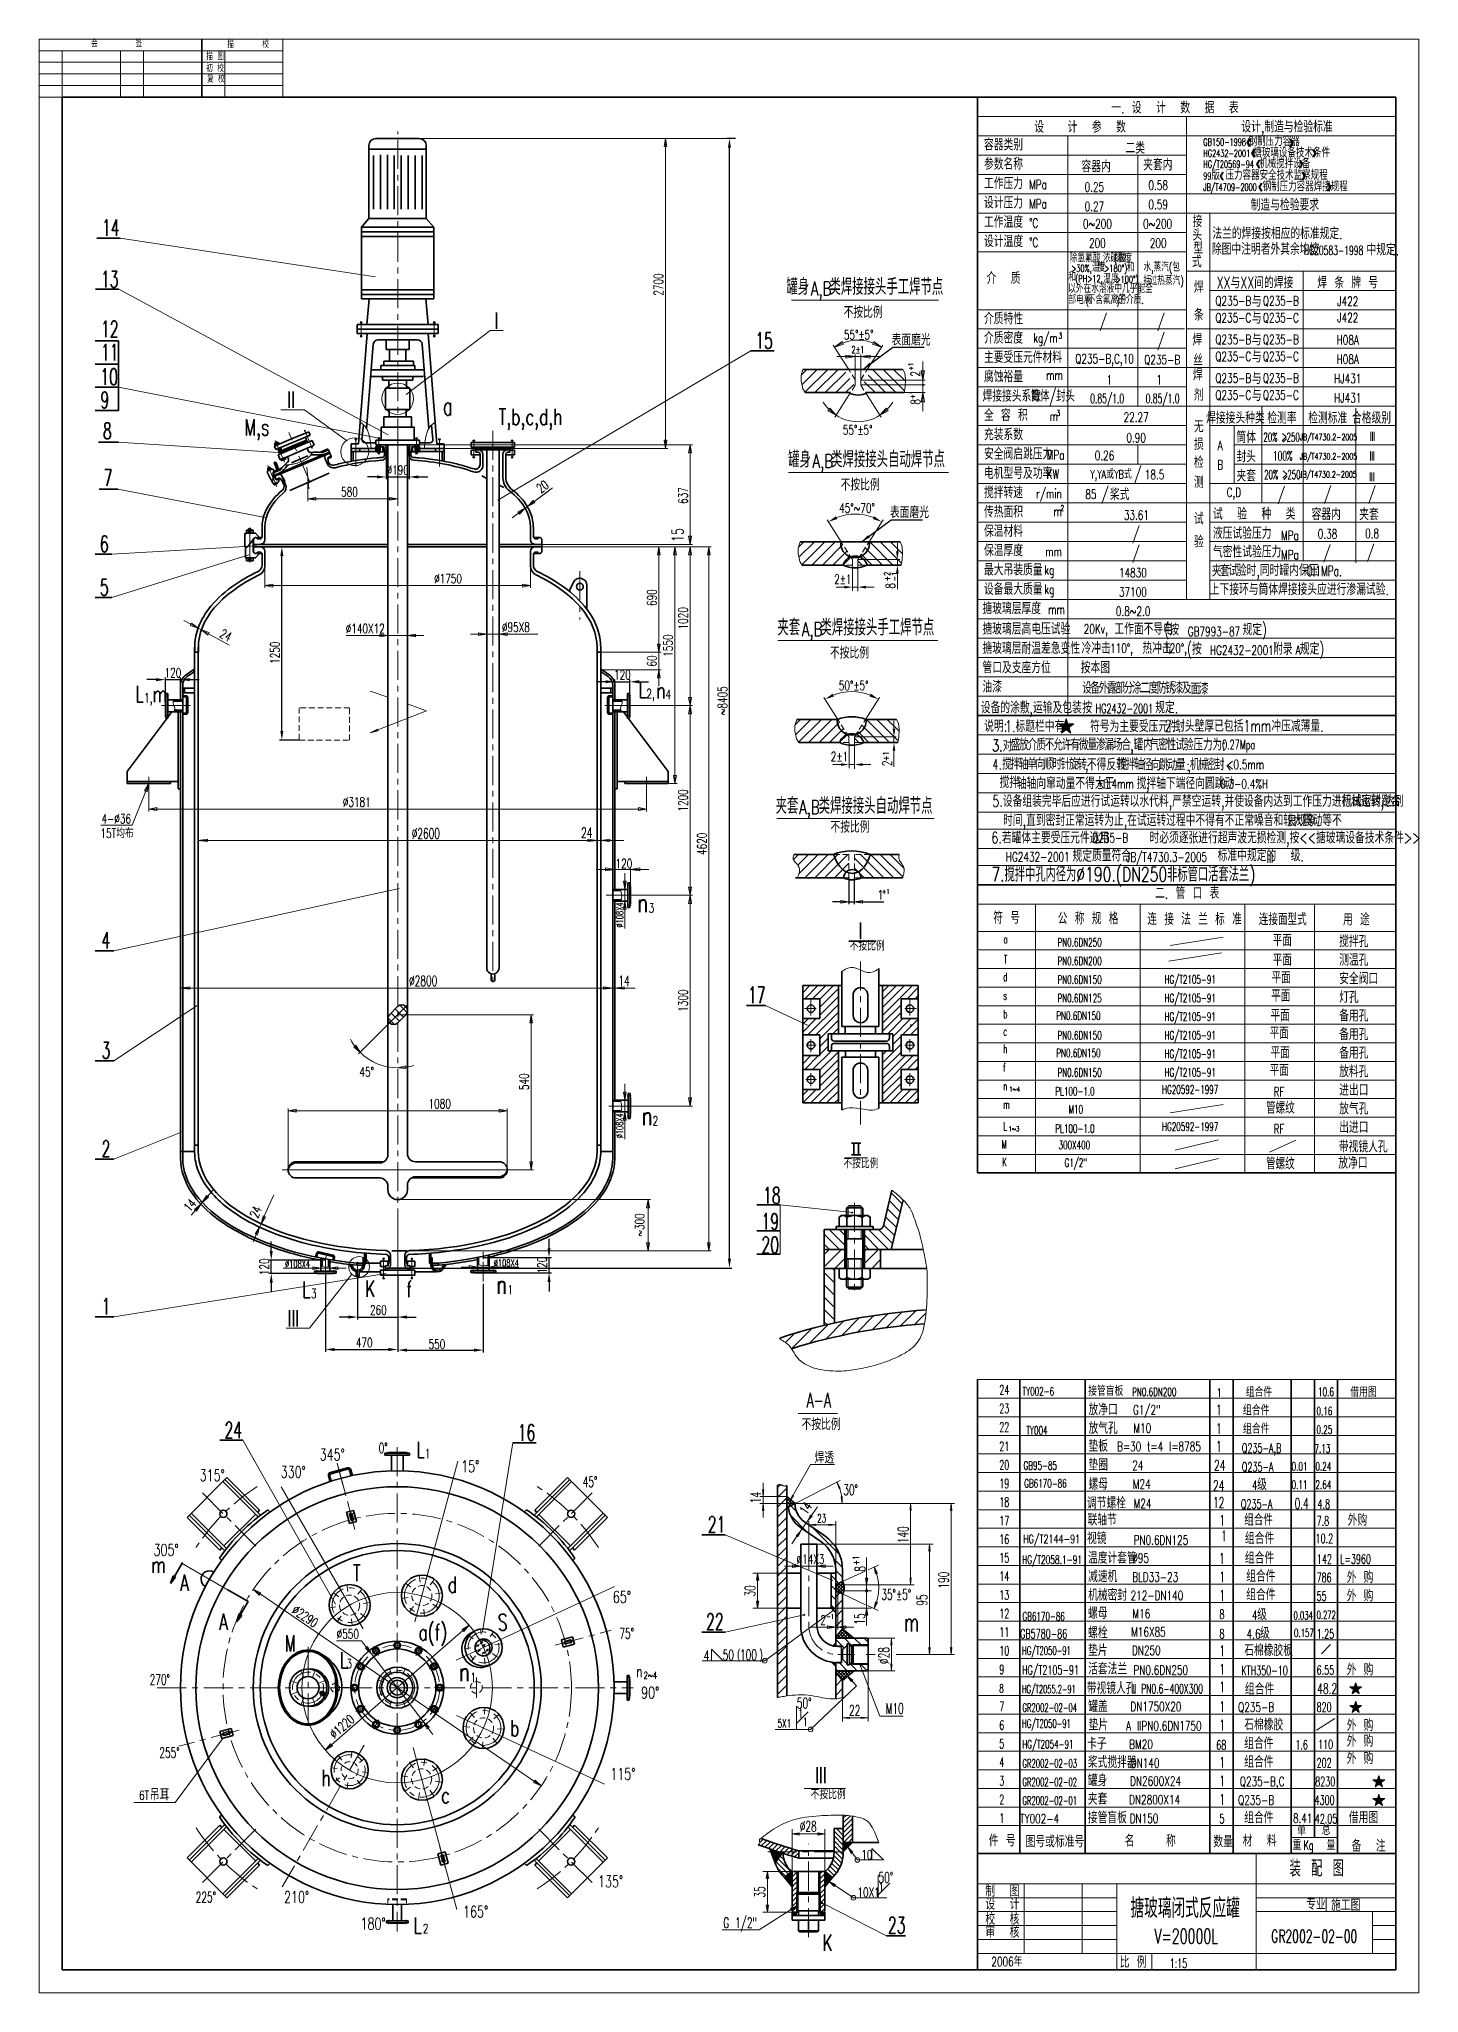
# Model space of a CAD drawing. Extents: x 639 to 1233, y 0 to 841.
import ezdxf
from ezdxf.enums import TextEntityAlignment as Align

# ---------------------------------------------------------------- set-up
doc = ezdxf.new("R2010")
doc.units = 0
doc.header["$LTSCALE"] = 10
doc.header["$MEASUREMENT"] = 0
doc.linetypes.add('CENTER', pattern=[2, 1.25, -0.25, 0.25, -0.25])
doc.linetypes.add('HIDDEN', pattern=[0.375, 0.25, -0.125])
doc.layers.get('0').update_dxf_attribs({"linetype": 'CONTINUOUS', "lineweight": 18})
doc.layers.get('DEFPOINTS').update_dxf_attribs({"linetype": 'CONTINUOUS', "lineweight": 18})
for name, color, linetype, lineweight in [('1', 1, 'CONTINUOUS', 35), ('10', 7, 'CONTINUOUS', 18), ('13', 7, 'CONTINUOUS', 18), ('14', 7, 'CONTINUOUS', 18), ('2', 3, 'CENTER', 18), ('3', 5, 'HIDDEN', 18), ('4', 7, 'CONTINUOUS', 18), ('5', 7, 'CONTINUOUS', 18)]:
    doc.layers.add(name, color=color, linetype=linetype, lineweight=lineweight)
doc.styles.add('HZ', font='txt', dxfattribs={"width": 0.5, "bigfont": 'hztxt'})
doc.styles.get("Standard").update_dxf_attribs({"font": 'txt.shx', "width": 0.7, "bigfont": 'hztxt.shx'})
doc.dimstyles.new('1', dxfattribs={"dimtxt": 3, "dimasz": 3.5, "dimexe": 1, "dimexo": 0, "dimgap": 0.6, "dimtad": 1, "dimdec": 4, "dimzin": 0, "dimdsep": 46, "dimtxsty": 'Standard', "dimblk1": 'CLOSED', "dimblk2": 'CLOSED', "dimsah": 1, "dimcen": 0.09, "dimadec": 0, "dimazin": 0, "dimtfac": 1, "dimtdec": 4, "dimtmove": 0, "dimatfit": 0, "dimldrblk": 'CLOSED', "dimfxl": 1, "dimtolj": 1, "dimtzin": 0, "dimarcsym": 0})
doc.dimstyles.get("Standard").update_dxf_attribs({"dimtxt": 4, "dimasz": 4, "dimexe": 1, "dimexo": 0, "dimgap": 0.6, "dimtad": 1, "dimdec": 4, "dimzin": 0, "dimdsep": 46, "dimtxsty": 'Standard', "dimblk2": 'CLOSED', "dimcen": 0.09, "dimadec": 0, "dimazin": 0, "dimtfac": 1, "dimtdec": 4, "dimtmove": 0, "dimatfit": 0, "dimfxl": 1, "dimtolj": 1, "dimtzin": 0, "dimarcsym": 0})

msp = doc.modelspace()

# ---------------------------------------------------------------- texts
at = {"style": 'HZ'}
for s, height, width, p in [('会        签', 3, 0.7, (661.57944, 837.54079)), ('描 图', 3, 0.7, (711.16395, 831.9891)), ('描      校', 3, 0.7, (720.1861, 837.14461)), ('初 校', 3, 0.7, (711.16395, 826.83358)), ('复 校', 3, 0.7, (711.48617, 822.32251)), ('         钢制压力容器         ', 3.876, 0.7, (1136.20901, 795.03058)), ('容器类别', 5, 0.7, (1045.91822, 793.04829)), ('         搪玻璃设备技术条件', 3.876, 0.7, (1138.22696, 790.1152)), ('参数名称', 5, 0.7, (1045.91822, 784.73229)), (' 版 压力容器安全技术监察规程 ', 3.876, 0.7, (1141.39499, 780.44456)), ('         机械搅拌设备', 3.876, 0.7, (1140.72071, 785.42606)), ('工作压力', 5, 0.7, (1045.91822, 776.41629)), ('MPa', 4, 0.7, (1065.33588, 776.41629)), ('钢制压力容器焊接规程', 3.876, 0.7, (1165.86408, 775.51045)), ('设计压力', 5, 0.7, (1045.91822, 768.10029)), ('工作温度', 5, 0.7, (1045.91822, 759.78429)), ('MPa', 4, 0.7, (1065.33588, 768.10029)), ('接', 5, 0.7, (1135.74495, 760.03039)), ('设计温度', 5, 0.7, (1045.91822, 751.46829)), ('%%DC', 4, 0.7, (1065.33588, 759.78429)), ('头', 5, 0.7, (1135.63564, 754.23948)), ('法兰的焊接按相应的标准规定.', 5, 0.7, (1144.22083, 754.89069)), ('%%DC', 4, 0.7, (1065.33588, 751.46829)), ('除氢氟酸,浓磷酸 ', 3.5, 0.7, (1082.8152, 744.98548)), ('浓度', 3.5, 0.7, (1103.02287, 744.87814)), ('型', 5, 0.7, (1136.07151, 748.55784)), ('除图中注明者外其余均按', 5, 0.7, (1144.03356, 748.13132)), ('中规定.', 5, 0.7, (1210.5668, 747.89037)), ('介  质', 5, 0.7, (1046.98721, 735.59967)), ('和', 3.5, 0.7, (1082.20036, 736.72649)), ('温', 3.5, 0.7, (1092.3813, 740.9179)), ('度', 3.5, 0.7, (1094.8611, 740.90654)), ('和 ', 3.5, 0.7, (1107.38393, 740.86944)), ('水,蒸汽(包', 3.5, 0.7, (1114.55283, 741.01976)), ('式', 5, 0.7, (1135.41699, 742.76693)), ('以外在水溶液中几乎能全', 3.5, 0.7, (1082.15896, 731.80448)), ('温度', 3.5, 0.7, (1097.25994, 736.1181)), ('括', 3.5, 0.7, (1114.55283, 735.16937)), ('过热蒸汽)', 3.5, 0.7, (1117.22169, 735.19295)), ('焊', 5, 0.7, (1136.29563, 731.77791)), ('介质特性', 5, 0.7, (1045.91822, 718.20429)), ('部电离     ', 3.5, 0.7, (1082.22785, 726.99789)), ('不含氟离子', 3.5, 0.7, (1090.50651, 727.04208)), ('的介质.', 3.5, 0.7, (1103.69926, 727.07048)), ('条', 5, 0.7, (1136.30037, 719.82609)), ('介质密度', 5, 0.7, (1045.91822, 709.88829)), ('kg/m', 4, 0.7, (1067.11062, 710.34771)), ('主要受压元件材料', 5, 0.7, (1045.91822, 701.57229)), ('3', 2.5, 0.6, (1077.98857, 712.09904)), ('焊', 5, 0.7, (1135.6514, 709.13173)), ('腐蚀裕量', 5, 0.7, (1045.91822, 693.25629)), ('焊', 5, 0.7, (1135.86359, 694.07137)), ('丝', 5, 0.7, (1135.98778, 700.38902)), ('焊接接头系数', 5, 0.7, (1045.28071, 684.94029)), ('筒体/封头', 5, 0.6, (1066.03959, 684.94029)), ('mm', 4, 0.7, (1072.68754, 694.35279)), ('剂', 5, 0.7, (1136.19997, 685.32867)), ('全 容 积', 5, 0.7, (1045.91822, 676.62429)), ('3', 2.5, 0.6, (1077.10476, 678.78932)), ('充装系数', 5, 0.7, (1045.91822, 668.30829)), ('m', 4, 0.7, (1074.19108, 676.62429)), ('无', 5, 0.7, (1136.29563, 671.75331)), ('安全阀启跳压力', 5, 0.7, (1045.91822, 659.99229)), ('损', 5, 0.7, (1136.29563, 664.12365)), ('电机型号及功率', 5, 0.7, (1045.91822, 651.67629)), ('MPa', 4, 0.7, (1072.88532, 659.99229)), ('检', 5, 0.7, (1136.29563, 656.32503)), ('搅拌转速', 5, 0.7, (1045.91822, 643.36029)), ('r/min', 4, 0.7, (1068.37011, 643.36029)), ('KW', 4, 0.7, (1072.88532, 651.67629)), ('Y,YA或YB式', 3.6, 0.7, (1091.61647, 651.79826)), ('桨式', 5, 0.7, (1100.11447, 642.51967)), ('18.5', 4, 0.7, (1115.15393, 651.5502)), ('测', 5, 0.7, (1136.29563, 647.79804)), ('传热面积', 5, 0.7, (1045.91822, 635.04429)), ('2', 2.5, 0.6, (1078.82115, 637.89565)), ('85', 4, 0.7, (1089.53951, 643.07017)), ('试  验  种  类', 5, 0.7, (1144.47633, 634.15937)), ('保温材料', 5, 0.7, (1045.91822, 626.72829)), ('m', 4, 0.7, (1075.85408, 635.66761)), ('试', 5, 0.7, (1136.29563, 632.04206)), ('液压试验压力', 5, 0.7, (1144.47633, 625.84337)), ('保温厚度', 5, 0.7, (1045.91822, 618.41229)), ('验', 5, 0.7, (1136.29563, 622.17475)), ('气密性试验压力', 5, 0.7, (1144.47633, 617.84637)), ('MPa', 4, 0.7, (1173.76992, 625.37461)), ('0.8', 4, 0.7, (1210.00088, 626.1721)), ('最大吊装质量', 5, 0.7, (1045.91822, 610.09629)), ('kg', 4, 0.7, (1071.90118, 610.48038)), ('mm', 4, 0.7, (1072.28574, 618.41229)), ('夹', 5, 0.7, (1143.943, 609.65663)), ('套', 5, 0.7, (1147.533, 609.65663)), ('试', 5, 0.7, (1151.16545, 609.88698)), ('验时,同时罐内保压', 5, 0.7, (1154.75545, 609.88698)), ('MPa', 4, 0.7, (1173.76992, 617.05861)), ('设备最大质量', 5, 0.7, (1045.91822, 601.78029)), ('kg', 4, 0.7, (1071.90118, 602.16438)), ('上下接环与筒体焊接接头应进行渗漏试验.', 5, 0.7, (1143.11645, 601.70151)), ('搪玻璃层厚度', 5, 0.7, (1045.27359, 593.46429)), ('搪玻璃层高电压试验', 5, 0.7, (1045.27359, 584.65795)), ('mm', 4, 0.7, (1073.54563, 593.46429)), ('工作面不导电', 5, 0.7, (1102.03614, 584.65795)), ('搪玻璃层耐温差急变性', 5, 0.7, (1045.27359, 576.34195)), ('冷冲击    热冲击      ', 5, 0.7, (1087.938, 576.34195)), ('管口及支座方位', 5, 0.7, (1045.27359, 568.02595)), ('按本图', 5, 0.7, (1087.57533, 568.02595)), ('油漆', 5, 0.7, (1045.27359, 559.70995)), ('设', 5, 0.7, (1088.14117, 559.25107)), ('备', 5, 0.7, (1091.71539, 559.25107)), ('外', 5, 0.7, (1095.28961, 559.25107)), ('露', 5, 0.7, (1098.86383, 559.25107)), ('部', 5, 0.7, (1102.43804, 559.25107)), ('分', 5, 0.7, (1106.01226, 559.25107)), ('涂', 5, 0.7, (1109.58648, 559.25107)), ('二', 5, 0.7, (1113.1607, 559.25107)), ('度', 5, 0.7, (1116.73492, 559.25107)), ('防', 5, 0.7, (1120.30914, 559.25107)), ('锈', 5, 0.7, (1123.88336, 559.25107)), ('漆', 5, 0.7, (1127.45758, 559.25107)), ('及', 5, 0.7, (1131.03179, 559.25107)), ('面', 5, 0.7, (1134.84777, 558.91696)), ('漆', 5, 0.7, (1138.42199, 558.91696)), ('设备的涂敷,运输及包装', 5, 0.7, (1044.53079, 550.80041)), ('按        规定.', 5, 0.7, (1088.27121, 550.79419)), ('说明:', 5, 0.7, (1045.98121, 542.8338)), ('  1.标题栏中有   符号为主要受压元件.', 5, 0.7, (1048.73255, 542.72747)), ('2.封头壁厚已包括1mm冲压减薄量.', 5, 0.7, (1123.70142, 542.86425)), ('3.对', 5.111111, 0.7, (1049.36521, 534.36902)), ('盛', 5.11111, 0.7, (1057.39404, 534.79052)), ('放', 5.11111, 0.7, (1061.06382, 534.79052)), ('介', 5.11111, 0.7, (1064.73359, 534.79052)), ('质', 5.11111, 0.7, (1068.40337, 534.79052)), ('不', 5.11111, 0.7, (1072.07315, 534.79052)), ('允', 5.11111, 0.7, (1075.74293, 534.79052)), ('许', 5.11111, 0.7, (1079.41271, 534.79052)), ('有', 5.11111, 0.7, (1083.08248, 534.79052)), ('微', 5.11111, 0.7, (1086.75226, 534.79052)), ('量', 5.11111, 0.7, (1090.42204, 534.79052)), ('渗', 5.11111, 0.7, (1094.09182, 534.79052)), ('漏', 5.11111, 0.7, (1097.76159, 534.79052)), ('场', 5.11111, 0.7, (1101.43137, 534.79052)), ('合', 5.11111, 0.7, (1105.10115, 534.79052)), (',罐内', 5.111111, 0.7, (1108.77093, 534.79052)), ('气', 5.11111, 0.7, (1117.29275, 534.79052)), ('密', 5.11111, 0.7, (1120.96253, 534.79052)), ('性', 5.11111, 0.7, (1124.6323, 534.79052)), ('试', 5.11111, 0.7, (1128.30208, 534.79052)), ('验压力为: ', 5.111111, 0.7, (1131.97186, 534.79052)), ('搅', 5, 0.7, (1053.70363, 526.53517)), ('拌', 5, 0.7, (1057.29363, 526.53517)), ('轴', 5, 0.7, (1060.88363, 526.53517)), ('单', 5, 0.7, (1064.47363, 526.53517)), ('向', 5, 0.7, (1068.06363, 526.53517)), ('顺', 5, 0.7, (1071.65363, 526.53517)), ('时', 5, 0.7, (1075.24363, 526.53517)), ('针', 5, 0.7, (1078.83363, 526.53517)), ('旋', 5, 0.7, (1082.42363, 526.53517)), ('转不得反转', 5, 0.7, (1086.01363, 526.29521)), ('搅', 5, 0.7, (1103.37699, 526.44552)), ('拌', 5, 0.7, (1106.96699, 526.44552)), ('轴', 5, 0.7, (1110.55699, 526.44552)), ('径', 5, 0.7, (1114.14699, 526.20029)), ('向', 5, 0.7, (1117.73699, 526.20029)), ('跳', 5, 0.7, (1121.32699, 526.20029)), ('动', 5, 0.7, (1124.91699, 526.20029)), ('量', 5, 0.7, (1128.50699, 526.20029)), ('机', 5, 0.7, (1134.50627, 526.31813)), ('械', 5, 0.7, (1138.09627, 526.31813)), ('密', 5, 0.7, (1141.68627, 526.31813)), ('封', 5, 0.7, (1145.27627, 526.31813)), (' 搅拌', 5, 0.7, (1049.4949, 518.63296)), ('轴轴向窜动量不得大于    ,', 5, 0.7, (1060.061, 518.22491)), ('搅拌轴下端径向圆跳动', 5, 0.7, (1111.66063, 518.21795)), ('5.设备组装完毕后应进行试运转以水代料,严禁空运转,并使设备内达到工作压力进行试运转,达到', 5, 0.7, (1049.54074, 510.51023)), ('机械密封跑合', 5, 0.7, (1200.07357, 510.55046)), ('时间,直到密封正常运转为止,在试运转过程中不得有不正常噪音和较大震动等不', 5, 0.7, (1054.13126, 502.25372)), ('6.若罐体主要受压元件选用     时必须逐张进行超声波无损检测,按<<搪玻璃设备技术条件>> ', 5, 0.7, (1049.11277, 494.76285)), (' 规定', 5, 0.7, (1080.88156, 486.86033)), ('质量符合           标准中规定的  级.', 5, 0.7, (1092.40524, 487.09208)), ('二. 管 口 表', 5.111111, 0.7, (1119.59616, 470.89011)), ('符 号', 5.111111, 0.7, (1049.96366, 460.24394)), ('公 称 规 格', 5.111111, 0.7, (1077.7179, 459.95096)), ('连 接 法 兰 标 准', 5.1111106, 0.7, (1116.23169, 459.69094)), ('连接面型式', 5.111111, 0.7, (1164.2279, 459.60431)), ('用 途', 5.111111, 0.7, (1200.50326, 459.50408)), ('平面', 5.111111, 0.7, (1170.20905, 450.55348)), ('搅拌孔', 5, 0.7, (1198.81395, 450.15059)), ('平面', 5.111111, 0.7, (1170.20905, 442.12972)), ('测温孔', 5, 0.7, (1198.81395, 442.15059)), ('平面', 5.111111, 0.7, (1169.69861, 434.53668)), ('安全阀口', 5, 0.7, (1198.81395, 434.15059)), ('平面', 5.111111, 0.7, (1169.54299, 426.7025)), ('灯孔', 5, 0.7, (1198.81395, 426.15059)), ('平面', 5.111111, 0.7, (1169.28779, 418.25757)), ('备用孔', 5, 0.7, (1198.81395, 418.15059)), ('平面', 5.111111, 0.7, (1168.90498, 410.66817)), ('备用孔', 5, 0.7, (1198.81395, 410.15059)), ('平面', 5.111111, 0.7, (1169.28779, 402.25757)), ('备用孔', 5, 0.7, (1198.81395, 402.15059)), ('平面', 5.111111, 0.7, (1168.90498, 394.66817)), ('放料孔', 5, 0.7, (1198.81395, 394.15059)), ('RF', 4, 0.7, (1170.56387, 385.87309)), ('进出口', 5, 0.7, (1198.81395, 386.15059)), ('管螺纹', 5.111111, 0.7, (1167.34559, 378.43752)), ('放气孔', 5, 0.7, (1198.81395, 378.15059)), ('RF', 4, 0.7, (1170.56387, 369.87309)), ('出进口', 5, 0.7, (1198.81395, 370.15059)), ('带视镜人孔', 5, 0.7, (1198.67635, 361.78527)), ('管螺纹', 5.111111, 0.7, (1167.34559, 354.43752)), ('放净口', 5, 0.7, (1198.44217, 354.79365)), ('接管盲板', 4, 0.7, (1090.77975, 257.03664)), ('组合件', 4, 0.7, (1158.61489, 256.59948)), ('借用图', 4, 0.7, (1203.61489, 256.59948)), ('不按比例', 5, 0.7, (967.40113, 242.27607)), ('焊透', 5, 0.7, (972.97483, 227.91365)), ('联轴节', 5, 0.7, (1090.53105, 201.196)), ('外购', 5, 0.7, (1202.48873, 201.066)), ('减速机', 5, 0.7, (1090.7361, 176.794)), ('组合件', 5, 0.7, (1158.80353, 176.93193)), ('外 购', 5, 0.7, (1202.05873, 176.469)), ('机械密封 ', 5, 0.7, (1090.7361, 168.794)), ('组合件', 5, 0.7, (1158.80353, 168.93193)), ('外 购', 5, 0.7, (1202.05873, 168.469)), ('螺母 ', 5, 0.7, (1090.7361, 161)), ('螺栓', 5, 0.7, (1090.7361, 152.582)), ('垫片 ', 5, 0.7, (1090.7361, 145)), ('石棉橡胶板', 5, 0.7, (1157.94046, 145)), ('活套法兰 ', 5, 0.7, (1090.7361, 137)), ('外 购', 5, 0.7, (1202.05873, 136.675)), ('罐盖 ', 5, 0.7, (1090.76554, 120.84877)), ('垫片 ', 5, 0.7, (1090.95783, 112.94173)), ('Q235-B', 4, 0.7, (1155.3266, 121)), ('石棉橡胶', 5, 0.7, (1157.94046, 113)), ('外 购', 5, 0.7, (1202.05873, 112.72872)), ('卡子 ', 5, 0.7, (1090.31153, 104.84877)), ('组合件', 5, 0.7, (1157.94046, 105)), ('外 购', 5, 0.7, (1202.05873, 105.94352)), ('桨式搅拌器 ', 5, 0.7, (1090.6142, 96.84877)), ('组合件', 5, 0.7, (1157.94046, 97)), ('外 购', 5, 0.7, (1202.05873, 98.5121)), ('罐身 ', 5, 0.7, (1090.6142, 89)), ('Q235-B,C', 4, 0.7, (1156.05946, 89)), ('夹套 ', 5, 0.7, (1090.6142, 81)), ('Q235-B', 4, 0.7, (1155.3266, 81)), ('TY002-4', 4, 0.7, (1061.45477, 73)), ('接管盲板', 5, 0.7, (1090.61421, 72.99512)), ('组合件', 5, 0.7, (1157.94046, 72.99512)), ('借用图', 5, 0.7, (1202.97358, 73.03911)), ('件 号', 5, 0.7, (1047.99894, 63.09312)), ('图号或标准号', 5, 0.7, (1063.83575, 62.70379)), ('名    称', 5, 0.7, (1106.50228, 63.01768)), ('数量', 5, 0.7, (1144.66285, 62.66121)), ('材  料', 5, 0.7, (1157.25954, 63.03485)), ('单', 4, 0.7, (1180.73715, 67.77762)), ('总', 4, 0.7, (1191.32606, 68.00161)), ('重    量', 4, 0.7, (1178.75604, 61.59179)), ('备  注', 5, 0.7, (1204.15215, 60.80418)), ('装 配 图', 7, 0.7, (1177.43562, 50.11369)), ('制  图', 5, 0.7, (1046.51377, 41.40309)), ('校  核', 5, 0.7, (1046.51377, 29.3313)), ('设  计', 5, 0.7, (1046.51377, 35.79833)), ('搪玻璃闭式反应罐', 8.4, 0.7, (1108.99055, 32.31351)), ('专业', 5, 0.7, (1184.61336, 35.79833)), ('施工图', 5, 0.7, (1195.35702, 35.33647)), ('审  核', 5, 0.7, (1046.51377, 23.72654)), ('2006年', 4, 0.7, (1049.10314, 11.50237)), ('比 例', 5, 0.7, (1104.34297, 10.79248))]:
    msp.add_text(s, height=height, dxfattribs=dict(at, width=width)).set_placement(p)
for s, height, width, p in [('一. 设  计  数  据  表', 5, 0.7, (1128.12219, 811.78407)), ('设   计  参  数', 5, 0.7, (1087.27239, 803.47056)), ('设计,制造与检验标准', 5, 0.7, (1176.37239, 802.8363)), ('二类', 5, 0.7, (1111.05843, 794.41055)), ('容器内', 5, 0.7, (1094.20074, 786.44047)), ('夹套内', 5, 0.7, (1120.74528, 787.1674)), ('0.25', 4, 0.7, (1093.41861, 777.28801)), ('0.58', 4, 0.7, (1120.90902, 778.10016)), ('0.27', 4, 0.7, (1093.41861, 768.97201)), ('0.59', 4, 0.7, (1120.90902, 769.78416)), ('制造与检验要求', 5, 0.7, (1175.43277, 769.93198)), ('0~200', 4, 0.7, (1094.72667, 761.46816)), ('0~200', 4, 0.7, (1120.66, 761.46816)), ('200', 4, 0.7, (1094.72667, 753.15216)), ('200', 4, 0.7, (1120.90902, 753.15216)), ('XX与XX间的焊接', 5, 0.7, (1162.55771, 736.45063)), ('焊 条 牌 号', 5, 0.7, (1202.49198, 736.45063)), ('Q235-B  Q235-B', 4, 0.7, (1163.47667, 728.13463)), ('与 ', 5, 0.7, (1164.88342, 728.4375)), ('与 ', 5, 0.7, (1164.88342, 721.15429)), ('J422', 4, 0.7, (1202.49198, 728.13463)), ('/', 5, 0.7, (1097.29364, 719.28572)), ('/', 5, 0.7, (1122.07849, 719.28572)), ('Q235-C  Q235-C', 4, 0.7, (1163.47667, 720.85141)), ('J422', 4, 0.7, (1202.49198, 721.1378)), ('/', 5, 0.7, (1122.07849, 710.96972)), ('Q235-B  Q235-B', 4, 0.7, (1163.47667, 711.50263)), ('与 ', 5, 0.7, (1164.88342, 711.8055)), ('与 ', 5, 0.7, (1164.88342, 704.52229)), ('H08A', 4, 0.7, (1202.49198, 711.50263)), ('Q235-B,C,10', 4, 0.7, (1097.80591, 702.81161)), ('Q235-B', 4, 0.7, (1122.63838, 702.81161)), ('Q235-C  Q235-C', 4, 0.7, (1163.47667, 704.21941)), ('H08A', 4, 0.7, (1202.49198, 703.18663)), ('1', 4, 0.7, (1099.82401, 694.33772)), ('1', 4, 0.7, (1121.30809, 694.33772)), ('Q235-B  Q235-B', 4, 0.7, (1163.47667, 694.87063)), ('Q235-C  Q235-C', 4, 0.7, (1163.47667, 687.58741)), ('与 ', 5, 0.7, (1164.88342, 695.1735)), ('与 ', 5, 0.7, (1164.88342, 687.89029)), ('HJ431', 4, 0.7, (1202.49198, 694.87063)), ('HJ431', 4, 0.7, (1202.49198, 686.55463)), ('22.27', 4, 0.7, (1111.40751, 678.24248)), ('焊接接头种类', 5, 0.7, (1154.14043, 678.23863)), ('检测率', 5, 0.7, (1174.17012, 678.23863)), ('检测标准', 5, 0.7, (1193.89589, 678.23863)), ('合格级别', 5, 0.7, (1212.74545, 678.23863)), ('0.90', 4, 0.7, (1111.40751, 669.38972)), ('A', 4, 0.7, (1147.59264, 666.09985)), ('筒体', 5, 0.7, (1158.80831, 669.92263)), ('20%  250', 3.8, 0.58, (1174.03752, 669.6757)), ('JB/T4730.2-2005', 2.8, 0.58, (1194.21984, 669.49049)), ('III', 3.8, 0.58, (1213.15533, 670.01379)), ('0.26', 4, 0.7, (1097.80591, 661.77034)), ('/', 5, 0.7, (1112.13925, 653.69243)), ('B', 4, 0.7, (1147.59264, 657.78385)), ('封头', 5, 0.7, (1158.80831, 661.60663)), ('夹套', 5, 0.7, (1158.80831, 653.29063)), ('100%', 4, 0.58, (1174.54078, 661.60663)), ('JB/T4730.2-2005', 2.8, 0.58, (1194.21984, 661.17449)), ('III', 3.8, 0.58, (1213.04259, 661.56135)), ('/', 5, 0.7, (1097.97358, 644.93984)), ('C,D', 4, 0.7, (1153.48543, 645.29084)), ('20%  250', 3.8, 0.58, (1174.35418, 653.53131)), ('/', 5, 0.7, (1173.94639, 644.80796)), ('JB/T4730.2-2005', 2.8, 0.58, (1194.02026, 653.42209)), ('/', 5, 0.7, (1193.89589, 644.97463)), ('/', 5, 0.7, (1212.96546, 644.97463)), ('III', 3.8, 0.58, (1212.92986, 652.54541)), ('容器内', 5, 0.7, (1193.21917, 636.75917)), ('夹套', 5, 0.7, (1211.6547, 636.65863)), ('33.61', 4, 0.7, (1111.54685, 636.12572)), ('/', 5, 0.7, (1111.40751, 627.80972)), ('/', 5, 0.7, (1111.40751, 619.49372)), ('0.38', 4, 0.7, (1193.8211, 628.0159)), ('/', 5, 0.7, (1193.60803, 619.58415)), ('/', 5, 0.7, (1212.31711, 619.90104)), ('14830', 4, 0.7, (1110.00769, 611.32526)), ('37100', 4, 0.7, (1110.00769, 603.00926)), ('20Kv,', 4, 0.7, (1094.0744, 586.50653)), ('0.8~2.0', 4, 0.7, (1110.11914, 594.69326)), ('(按        规定)', 5, 0.7, (1145.6652, 586.50653)), ('110%%d,', 4, 0.7, (1105.12606, 578.19053)), ('120%%d,', 4, 0.7, (1128.36531, 578.19053)), (' GB7993-87 ', 4, 0.7, (1144.91158, 586.00426)), ('(按         附录 规定)', 5, 0.7, (1162.87238, 578.19053)), (' HG2432-2001 ', 4, 0.7, (1156.92205, 577.92809)), ('A', 4, 0.7, (1181.08966, 578.03359))]:
    msp.add_text(s, height=height, dxfattribs=dict(at, width=width)).set_placement(p, align=Align.MIDDLE)
for s, height, width, p in [('GB150-1998', 3.1008, 0.63, (1140.30023, 795.11453)), ('HG2432-2001', 3.1008, 0.63, (1140.295, 790.25643)), ('99', 3.1008, 0.63, (1140.295, 780.50126)), ('HG/T20569-94', 3.1008, 0.63, (1140.295, 785.56729)), ('JB/T4709-2000', 3.1008, 0.63, (1140.295, 775.68203)), ('(', 3, 0.7, (1101.96374, 744.95948)), ('HG20583-1998', 4, 0.6, (1183.58746, 748.06683)), ('>30%,', 3, 0.7, (1083.46506, 740.80933)), ('>180%%D)', 3, 0.7, (1097.69116, 740.83439)), ('(PH>12,', 3, 0.7, (1085.21956, 736.35152)), ('>100%%D)', 3, 0.65, (1102.66092, 736.11748)), ('(', 3, 0.7, (1089.79016, 726.77571)), (')', 3, 0.7, (1103.02501, 726.83794)), ('0.1MPa.', 4.5, 0.63, (1184.93627, 609.77744)), ('2%%p1', 4, 0.7, (981.41702, 606.55101)), ('HG2432-2001', 4, 0.63, (1093.97165, 550.87657)), ('0.27Mpa', 4, 0.63, (1148.42196, 535.31334)), ('2%%p1', 4, 0.7, (979.96919, 530.18063)), ('4', 4.5, 0.63, (1049.60207, 526.53517)), ('.', 4.5, 0.63, (1052.33645, 526.53517)), (',', 4.5, 0.63, (1089.60363, 526.53517)), ('.', 4.5, 0.63, (1120.30961, 526.20029)), (':', 4.5, 0.63, (1133.13908, 525.99213)), (',', 4.5, 0.63, (1133.65639, 525.99213)), ('.', 4.5, 0.63, (1164.30098, 526.8069)), ('良现象.', 5, 0.7, (1176.39528, 502.05828)), ('%%C2600', 4.5, 0.63, (799.55813, 496.82939)), ('24', 4.5, 0.63, (872.48524, 497.12494)), ('a', 3.6, 0.63, (1054.30261, 451.80019)), ('T', 3.6, 0.63, (1054.46372, 443.04726)), ('PN0.6DN250', 3.6, 0.63, (1077.52866, 450.38312)), ('PN0.6DN200', 3.6, 0.63, (1077.52866, 442.38312)), ('%%C2800', 4.5, 0.63, (798.41838, 433.35978)), ('14', 4.5, 0.63, (888.52572, 433.3492)), ('d', 3.6, 0.63, (1054.1415, 435.53003)), ('PN0.6DN150', 3.6, 0.63, (1077.52866, 434.38312)), ('HG/T2105-91', 3.6, 0.63, (1123.64856, 434.41904)), ('s', 3.6, 0.63, (1054.1415, 427.4803)), ('PN0.6DN125', 3.6, 0.63, (1077.52866, 426.38312)), ('HG/T2105-91', 3.6, 0.63, (1123.64856, 426.41904)), ('b', 3.6, 0.63, (1054.1415, 419.55226)), ('PN0.6DN150', 3.6, 0.63, (1077.05778, 418.79678)), ('HG/T2105-91', 3.6, 0.63, (1123.64856, 418.41904)), ('c', 3.6, 0.63, (1054.1415, 412.08671)), ('PN0.6DN150', 3.6, 0.63, (1077.52866, 410.38312)), ('HG/T2105-91', 3.6, 0.63, (1123.64856, 410.41904)), ('h', 3.6, 0.63, (1054.1415, 404.56948)), ('PN0.6DN150', 3.6, 0.63, (1077.05778, 402.79678)), ('HG/T2105-91', 3.6, 0.63, (1123.64856, 402.41904)), ('f', 3.6, 0.63, (1054.1415, 396.56948)), ('PN0.6DN150', 3.6, 0.63, (1077.52866, 394.38312)), ('HG/T2105-91', 3.6, 0.63, (1123.64856, 394.41904)), ('n', 3.6, 0.63, (1054.1415, 388.56948)), ('PL100-1.0', 3.6, 0.63, (1076.61979, 386.26849)), ('HG20592-1997', 3.6, 0.63, (1122.5757, 387.05936)), ('m', 3.6, 0.63, (1054.1415, 380.56948)), ('M10', 3.6, 0.63, (1082.32949, 378.54448)), ('L', 3.6, 0.63, (1054.1415, 371.21632)), ('PL100-1.0', 3.6, 0.63, (1076.61979, 370.26849)), ('HG20592-1997', 3.6, 0.63, (1122.5757, 371.05936)), ('M', 3.6, 0.63, (1053.43894, 363.40074)), ('300X400', 3.6, 0.63, (1078.02265, 363.16857)), ('不按比例', 4, 0.7, (985.38087, 354.98705)), ('K', 3.6, 0.63, (1053.76562, 355.81893)), ('G1/2"', 3.6, 0.63, (1080.61455, 355.55577)), ('24', 4, 0.63, (1052.48586, 257.56029)), ('TY002-6', 3.6, 0.63, (1062.48431, 257.1393)), ('23', 4, 0.63, (1052.48586, 249.56029)), ('PN0.6DN200', 3.6, 0.63, (1109.68311, 256.91993)), ('1', 3.6, 0.63, (1146.18371, 256.59948)), ('10.6', 3.6, 0.63, (1189.75314, 256.92649)), ('22', 4, 0.63, (1052.48586, 241.56029)), ('TY004', 3.6, 0.63, (1064.14473, 240.29335)), ('21', 4, 0.63, (1052.48586, 233.27108)), ('20', 4, 0.63, (1052.48586, 225.27108)), ('GB95-85', 3.6, 0.63, (1062.92953, 225.20412)), ('45%%d', 4.5, 0.63, (873.16042, 217.73805)), ('30%%d', 4.5, 0.63, (985.32259, 214.29168)), ('19', 4, 0.63, (1052.48586, 217.27108)), ('GB6170-86', 3.6, 0.63, (1063.23333, 217.50771)), ('18', 4, 0.63, (1052.48586, 209.27108)), ('23', 3.6, 0.63, (974.09805, 202.50911)), ('17', 4, 0.63, (1052.48586, 201.27108)), ('1', 4.5, 0.63, (1147.25535, 201.196)), ('组合件', 5, 0.63, (1157.94046, 201.196)), ('7.8', 4, 0.63, (1189.09083, 201.196)), ('16', 4, 0.63, (1052.48586, 193.27108)), ('HG/T2144-91', 3.6, 0.7, (1062.77361, 193.61597)), ('∅14X3', 4, 0.7, (965.23214, 184.68964)), ('15', 4, 0.63, (1052.48586, 185.27108)), ('HG/T2058.1-91', 3.6, 0.65, (1062.31732, 184.68465)), ('14', 4, 0.63, (1052.48586, 177.3489)), ('1', 4.5, 0.63, (1147.25535, 176.794)), ('786', 4, 0.63, (1189.09083, 176.794)), ('13', 4, 0.63, (1052.48586, 169.27108)), ('1', 4.5, 0.63, (1147.25535, 168.794)), ('55', 4, 0.63, (1189.09083, 168.794)), ('12', 4, 0.63, (1052.48586, 161.27108)), ('GB6170-86', 3.6, 0.63, (1062.45476, 160.29335)), ('8', 4, 0.63, (1147.25535, 161)), ('0.272', 3.42, 0.63, (1189.09083, 161)), ('75%%d', 4.5, 0.63, (888.95715, 152.47223)), ('11', 4, 0.63, (1052.48586, 153.27108)), ('GB5780-86', 4, 0.63, (1061.45477, 152.582)), ('8', 4, 0.63, (1147.25535, 152.582)), ('0.157', 3.5, 0.63, (1179.36893, 153.21236)), ('1.25', 4, 0.63, (1189.09083, 152.582)), ('10', 4, 0.63, (1052.48586, 145.27108)), ('HG/T2050-91', 3.6, 0.6, (1062.30397, 145.52762)), ('1', 4.5, 0.63, (1147.25535, 145)), ('9', 4, 0.63, (1052.48586, 137.27108)), ('HG/T2105-91', 4, 0.63, (1062.28477, 137)), ('1', 4.5, 0.63, (1147.25535, 137)), ('KTH350-10', 4, 0.63, (1156.71626, 136.79621)), ('6.55', 4, 0.63, (1189.09083, 137)), ('8', 3.6, 0.63, (1052.48586, 129.27108)), ('HG/T2055.2-91', 3.5, 0.6, (1062.28477, 129)), ('5X1', 3.6, 0.63, (957.06496, 114.22389)), ('1', 3.6, 0.63, (968.0659, 114.85252)), ('22', 4.5, 0.63, (987.82836, 119.39035)), ('7', 4, 0.63, (1052.48586, 121.27108)), ('HG/T2050-91', 3.6, 0.6, (1062.30397, 114.1611)), ('GR2002-02-04', 3.6, 0.6, (1062.45477, 121)), ('1', 4.5, 0.63, (1147.25535, 121)), ('820', 4, 0.63, (1189.09083, 121)), ('6', 4, 0.63, (1052.48586, 113.27108)), ('HG/T2054-91', 3.6, 0.63, (1062.39854, 105.25689)), ('1', 4.5, 0.63, (1147.25535, 113)), ('255%%d', 4.5, 0.63, (690.89617, 101.16037)), ('5', 4, 0.63, (1052.48586, 105.27108)), ('4', 4, 0.63, (1052.48586, 97.27108)), ('68', 4, 0.63, (1145.91932, 104.73904)), ('1', 4.5, 0.63, (1147.25535, 97)), ('1.6', 4, 0.63, (1179.95114, 104.81448)), ('202', 4, 0.63, (1189.09083, 97)), ('110', 4, 0.63, (1189.72001, 105)), ('3', 4, 0.63, (1052.48586, 89.27108)), ('GR2002-02-03', 3.6, 0.6, (1062.45477, 97)), ('GR2002-02-02', 3.6, 0.6, (1062.45477, 89)), ('1', 4.5, 0.63, (1147.25535, 89)), ('8230', 4, 0.63, (1188.51058, 89)), ('2', 4, 0.63, (1052.48586, 81.27108)), ('GR2002-02-01', 3.6, 0.6, (1062.45477, 81)), ('1', 4.5, 0.63, (1147.25535, 81)), ('4300', 4, 0.63, (1188.22046, 81)), ('1', 4, 0.63, (1052.48586, 73.27108)), ('5', 4, 0.63, (1147.25535, 72.99512)), ('8.41', 4, 0.7, (1178.92493, 73.19339)), ('42.05', 4, 0.63, (1188.30294, 72.99512)), ('Kg', 4, 0.63, (1183.50321, 61.59179)), ('225%%d', 4.5, 0.63, (706.57411, 38.95512)), ('V=20000L', 6.3, 0.63, (1119.27105, 21.24945)), ('GR2002-02-00', 5.4, 0.63, (1169.55614, 21.69899)), ('1:15', 4, 0.63, (1125.85669, 10.75862))]:
    msp.add_text(s, height=height, dxfattribs=dict(width=width)).set_placement(p)
at = {"color": 0, "linetype": 'Continuous', "width": 0.7}
msp.add_text('2700', height=4, rotation=90, dxfattribs=at).set_placement((907.76037, 730.55763))
at = {"linetype": 'Continuous', "width": 0.7}
for s, height, p in [('55%%d%%p5%%d', 4, (985.60949, 711.71444)), ('55%%d%%p5%%d', 4, (985.15476, 670.78837)), ('<0.5mm', 4, (1150.42969, 526.75459)), ('%%P0.4mm', 4, (1094.57679, 518.43536)), ('0.3-0.4%H', 4, (1147.57981, 518.36131)), ('Q235-B ', 4, (1092.49901, 495.17542)), ('HG2432-2001', 4, (1055.31541, 486.96033)), ('JB/T4730.3-2005', 4, (1107.01467, 486.92908)), ('III', 4, (1167.63358, 486.47662)), ('+1', 2, (1001.95766, 473.04961)), ('不按比例', 4, (988.04738, 448.65301)), ('45%%d', 4, (777.06736, 394.44091)), ('1~4', 2, (1056.73652, 387.96542)), ('1~3', 2, (1056.47831, 370.90012)), ('G1/2"', 4, (1110.03798, 248.96599)), ('M10', 4, (1110.21667, 241.14455)), ('B=30 t=4 l=8785', 4, (1103.19057, 233.18414)), ('345%%D', 5, (759.93954, 229.23491)), ('15%%D', 5, (820.8572, 224.16593)), (' 24', 4, (1107.22355, 225.0806)), ('315%%D', 5, (708.28984, 220.30878)), ('330%%D', 5, (743.15493, 221.73914)), (' M24', 4, (1107.49259, 217.02539)), ('级', 5, (1163.49601, 216.39755)), (' M24', 4, (1107.8256, 208.62024)), ('PN0.6DN125', 4, (1110.32022, 192.91528)), ('305%%D', 5, (688.41486, 188.20372)), ('%%c95', 4, (1109.75557, 185.16326)), ('BLD33-23', 4, (1109.72551, 176.99525)), ('65%%D', 5, (886.14773, 167.96643)), ('212-DN140', 4, (1109.01633, 169.0806)), ('-1', 2, (978.04577, 160.97059)), ('M16', 4, (1109.8101, 161.24091)), ('级', 5, (1163.49601, 160.39755)), ('M16X85', 4, (1109.27202, 153.37534)), ('级', 5, (1164.72021, 152.39755)), (' DN250', 4, (1107.11433, 145.4271)), ('PN0.6DN250', 4, (1110.25233, 136.96862)), ('90%%D', 5, (898.32054, 126.73462)), ('DN1750X20', 4, (1108.94894, 121.26659)), ('A IIPN0.6DN1750', 4, (1107.10192, 112.95385)), ('BM20', 4, (1108.39876, 105.00506)), ('DN140', 4, (1109.09472, 96.926)), ('115%%D', 5, (885.04111, 91.77399)), ('DN2600X24', 4, (1108.78453, 89.17726)), ('6T', 4, (682.15076, 83.05183)), ('不按比例', 4, (971.25895, 83.40013)), ('DN2800X14', 4, (1108.38097, 81.17726)), ('DN150', 4, (1108.62452, 73.11032)), ('10', 4, (993.09137, 57.49675)), ('135%%D', 5, (879.78467, 45.48997)), ('210%%D', 5, (744.61149, 38.75367)), ('10X1', 4, (991.45868, 41.34283)), ('165%%D', 5, (821.68717, 32.48251)), ('180%%D', 5, (777.52691, 27.26911))]:
    msp.add_text(s, height=height, dxfattribs=at).set_placement(p)
for s, height, p in [('+1', 2, (1015.47621, 698.34497)), ('+1', 2, (1016.10025, 686.13281)), ('8', 4, (1018.44044, 683.63953)), ('15', 5, (916.57671, 624.54388)), ('540', 4, (849.94264, 388.59959))]:
    msp.add_text(s, height=height, rotation=90, dxfattribs=at).set_placement(p)
at = {"width": 0.6}
for p in [(1098.92916, 686.02172), (1122.79848, 686.02172)]:
    msp.add_text('0.85/1.0', height=4, dxfattribs=at).set_placement(p, align=Align.MIDDLE)
for s, height, rotation, width, p in [('+2', 2.5, 90, 0.7, (1005.48495, 607.65867)), ('-1', 2.5, 90, 0.7, (1008.67433, 607.65867)), ('+1', 2.5, 90, 0.7, (1004.99394, 530.33222)), ('14', 4.5, 90, 0.63, (949.86602, 210.75313)), ('14', 4, 55.152996, 0.7, (969.41721, 205.53766)), ('140', 4.5, 90, 0.63, (1013.34752, 193.58159)), ('190', 4.5, 90, 0.63, (1030.77348, 174.04286)), ('95', 4.5, 90, 0.63, (1021.46372, 166.66005)), ('%%C28', 4.5, 90, 0.63, (1005.04505, 141.57349))]:
    msp.add_text(s, height=height, rotation=rotation, dxfattribs=dict(width=width)).set_placement(p)
at = {"color": 0, "linetype": 'Continuous', "width": 0.7}
for s, height, p in [('∅95X8', 4, (838.39397, 585.85718)), ('4-%%C36', 4, (666.01828, 503.42804)), ('15T均布', 4, (665.61378, 497.13522)), ('2', 4, (975.47266, 158.49701)), ('吊耳', 5, (686.82152, 82.91015))]:
    msp.add_text(s, height=height, dxfattribs=at).set_placement(p)
at = {"color": 0, "linetype": 'ByBlock'}
for s, insert, char_height, attachment_point in [('2%%p1', (991.67842, 707.29978), 3, 5), ('\\A1;580', (772.74964, 646.09411), 4, 5), ('\\A1;∅1750', (815.20603, 608.74918), 4, 5), ('\\A1;∅140X12', (779.55611, 587.2644), 4, 5), ('\\A1;∅3181', (775.9008, 512.58468), 4, 5), ('\\A1;120', (887.31886, 486.1211), 4, 4), ('\\A1;1080', (811.61115, 382.73161), 4, 5), ('\\A1;∅108X4', (750.42791, 313.81531), 3, 5), ('\\A1;∅108X4', (840.26584, 314.24845), 3, 5), ('\\A1;∅550', (772.05856, 154.52694), 4, 5)]:
    msp.add_mtext(s, dxfattribs=dict(at, insert=insert, char_height=char_height, attachment_point=attachment_point))
at = {"color": 0, "linetype": 'ByBlock', "attachment_point": 5}
for s, insert, char_height, rotation in [('2', (1016.31942, 696.91845), 4, 90), ('\\A1;20', (855.84496, 648.35499), 4, 36.55919399), ('\\A1;637', (916.37543, 644.51589), 4, 90), ('690', (902.94185, 600.58315), 4, 90), ('\\A1;1020', (916.37543, 591.67701), 4, 90), ('\\A1;24', (719.50521, 584.3644), 4, 331.43168196), ('\\A1;1550', (909.88845, 579.91715), 4, 90), ('\\A1;60', (902.94185, 573.3036), 4, 90), ('\\A1;1200', (916.37543, 513.28533), 4, 90), ('4620', (924.48495, 494.60991), 4, 90), ('\\A1;∅108X4', (889.01519, 463.95337), 3, 90), ('\\A1;1300', (916.37543, 427.12199), 4, 90), ('\\A1;∅108X4', (889.01519, 373.223), 3, 90), ('\\A1;14', (704.08457, 339.00928), 4, 49.29800056), ('\\A1;24', (732.4, 336.18673), 4, 66.25258376), ('\\A1;~300', (897.68915, 330.53576), 4, 90), ('\\A1;∅2290', (753.65675, 162.11842), 4, 325.66376382), ('\\A1;∅1220', (769.52224, 114.68339), 4, 40.98612354)]:
    msp.add_mtext(s, dxfattribs=dict(at, insert=insert, char_height=char_height, rotation=rotation))
at = {"char_height": 4, "attachment_point": 5}
for s, insert in [('45%%d~70%%d', (991.23955, 639.11529)), ('50%%d%%p5%%d', (989.79172, 562.7449))]:
    msp.add_mtext(s, dxfattribs=dict(at, insert=insert))
at = {"char_height": 4, "attachment_point": 5, "rotation": 90}
for s, insert in [('8', (1005.61963, 605.62811)), ('2', (1004.1718, 529.25772))]:
    msp.add_mtext(s, dxfattribs=dict(at, insert=insert))
at = {"layer": '1'}
for s, height, width, p in [('14', 7, 0.63, (666.19923, 756.31906)), ('13', 7, 0.63, (665.8127, 734.11808)), ('A,B', 6, 0.7, (971.3734, 730.65936)), ('12', 7, 0.63, (665.8127, 712.67652)), ('11', 7, 0.63, (665.8127, 702.67652)), ('15', 7, 0.63, (947.47869, 707.74567)), ('10', 7, 0.63, (665.54772, 692.17241)), ('9', 7, 0.63, (665.54772, 682.17241)), ('a', 8, 0.63, (813.04346, 679.04131)), ('8', 7, 0.63, (666.62856, 668.88435)), ('A,B', 6, 0.7, (972.09592, 656.39023)), ('7', 7, 0.63, (666.93098, 648.6668)), ('6', 7, 0.63, (665.32565, 620.19839)), ('5', 7, 0.63, (665.32565, 601.52597)), ('A,B', 6, 0.7, (967.48181, 584.05234)), ('夹套  类焊接接头自动焊节点', 7, 0.7, (956.20374, 507.48631)), ('4', 7, 0.63, (666.0627, 449.61129)), ('17', 7, 0.63, (944.30403, 426.07018)), ('3', 7, 0.63, (666.0627, 402.22769)), ('2', 7, 0.63, (666.0627, 359.8849)), ('18', 7, 0.63, (950.79849, 339.76683)), ('19', 7, 0.63, (950.12242, 328.54775)), ('20', 7, 0.63, (950.12242, 318.4739)), ('1', 7, 0.63, (666.0627, 292.03561)), ('A-A', 6.3, 0.63, (969.50531, 251.97987)), ('24', 7, 0.63, (718.98771, 238.78419)), ('16', 7, 0.63, (845.20159, 237.66592)), ('21', 7, 0.63, (926.99647, 198.13189)), ('22', 7, 0.63, (926.275, 156.32949)), ('m', 8, 0.63, (1011.51446, 155.55567)), ('M', 7, 0.63, (745.05503, 147.01403)), ('23', 7, 0.63, (1004.57036, 25.63168))]:
    msp.add_text(s, height=height, dxfattribs=dict(at, width=width)).set_placement(p)
at = {"layer": '1', "style": 'HZ', "width": 0.7}
for s, height, p in [('罐身  类焊接接头手工焊节点', 7, (960.86493, 730.88272)), ('罐身  类焊接接头自动焊节点', 7, (961.58745, 656.61359)), ('夹套  类焊接接头手工焊节点', 7, (956.97334, 584.2757)), ('7.搅拌中孔内径为%%C190.(DN250非标管口活套法兰)', 6.3, (1049.09925, 478.33377)), ('III', 7, (973.21502, 90.21705))]:
    msp.add_text(s, height=height, dxfattribs=at).set_placement(p)
at = {"layer": '1', "linetype": 'Continuous', "width": 0.7}
for s, height, p in [('I', 7, (835.28545, 716.33846)), ('II', 7, (746.00191, 682.31053)), ('T,b,c,d,h', 7, (836.95254, 674.89961)), ('M,s', 7, (727.55406, 670.42495)), ('L', 7, (897.21828, 557.50555)), ('L ', 7, (680.61835, 555.55706)), ('1,', 4, (684.35776, 555.42004)), ('m', 7, (688.03404, 555.62348)), ('2,', 4, (900.58454, 557.29552)), ('n', 7, (904.87532, 557.12154)), ('4', 4, (908.77803, 556.91151)), ('A,B', 6, (966.28187, 507.3545)), ('n', 8, (896.70677, 465.19232)), ('3', 4, (901.58204, 464.98229)), ('I', 7, (991.88915, 453.72982)), ('n', 8, (898.57226, 373.55036)), ('2', 4, (903.24741, 373.34033)), ('L', 7, (752.43791, 299.24507)), ('3', 4, (756.17134, 299.03505)), ('K', 7, (779.48046, 299.58465)), ('f', 7, (797.28727, 299.4551)), ('n', 8, (835.95607, 300.91371)), ('1', 4, (840.76691, 300.70368)), ('III', 7, (746.10551, 286.89102)), ('L', 7, (801.59983, 230.25229)), ('1', 4, (805.23239, 230.19)), ('m', 7, (687.45372, 180.78717)), ('T', 7, (774.24399, 177.27703)), ('d', 7, (815.08943, 172.24993)), ('a(f)', 7, (802.50008, 151.72578)), ('S', 7, (836.6312, 156.05151)), ('L', 7, (768.64873, 139.7166)), ('3', 4, (771.44636, 139.7166)), ('n', 8, (819.90997, 134.20927)), ('n', 5, (896.1073, 135.85687)), ('2~4', 3, (899.42716, 135.16123)), ('b', 7, (841.91868, 110.45598)), ('h', 7, (760.7282, 88.98682)), ('c', 7, (812.21878, 81.60943)), ('L', 7, (800.389, 25.51588)), ('2', 4, (804.35758, 25.65675)), ('K', 7, (976.40891, 18.12405))]:
    msp.add_text(s, height=height, dxfattribs=at).set_placement(p)
at = {"layer": '1', "color": 1, "linetype": 'Continuous', "width": 0.7}
for p in [(699.89649, 173.04661), (716.71489, 156.25755)]:
    msp.add_text('A', height=7, dxfattribs=at).set_placement(p)
at = {"layer": '1', "color": 0, "linetype": 'Continuous', "width": 0.7}
msp.add_text('1', height=4, dxfattribs=at).set_placement((824.79639, 133.81711))
at = {"layer": '10', "style": 'HZ', "width": 0.7}
msp.add_text('不按比例', height=5, dxfattribs=at).set_placement((979.80864, 499.38453))
at = {"layer": '14', "style": 'HZ'}
for s, height, width, p in [('放净口 ', 5, 0.7, (1090.89214, 248.66)), ('放气孔 ', 5, 0.7, (1090.89214, 240.66)), ('垫板 ', 5, 0.7, (1090.89214, 232.953)), ('垫圈 ', 5, 0.7, (1090.89214, 224.82)), ('螺母 ', 5, 0.7, (1090.89214, 216.551)), ('4', 4, 0.7, (1161.21773, 216.551)), ('调节螺栓 ', 5, 0.7, (1090.24219, 208.418)), ('视镜', 5, 0.7, (1090.27543, 193.21521)), ('组合件', 5, 0.7, (1158.25398, 193.21521)), ('温度计套管 ', 5, 0.7, (1090.67019, 184.763)), ('组合件', 5, 0.7, (1158.21719, 184.763)), ('4', 4, 0.7, (1161.21773, 160.551)), ('4.6', 4, 0.7, (1158.97337, 152.551)), ('带视镜人孔 ', 5, 0.7, (1090.14654, 128.695)), ('II PN0.6-400X300', 4, 0.6, (1109.78816, 128.9412)), ('组合件', 5, 0.7, (1158.23173, 128.341))]:
    msp.add_text(s, height=height, dxfattribs=dict(at, width=width)).set_placement(p)
at = {"layer": '14', "width": 0.63}
for s, height, p in [('1', 4.5, (1145.80373, 248.66)), ('组合件', 4.5, (1157.36273, 248.66)), ('1', 4.5, (1145.80373, 240.66)), ('组合件', 4.5, (1157.36273, 240.66)), ('0.16', 3.6, (1189.04273, 248.66)), ('0.25', 3.6, (1189.04273, 240.66)), ('1', 4.5, (1145.80373, 232.953)), ('Q235-A,B', 4, (1156.93673, 232.524)), ('7.13', 3.6, (1188.18773, 232.524)), ('24', 4.5, (1144.94873, 224.82)), ('Q235-A', 4, (1156.93673, 224.391)), ('0.01', 3.6, (1178.34173, 224.82)), ('0.24', 3.6, (1188.61673, 224.82)), ('24', 4.5, (1144.51973, 216.122)), ('0.11', 3.6, (1178.34173, 216.98)), ('2.64', 3.6, (1188.61673, 216.98)), ('12', 4.5, (1144.51973, 208.844)), ('Q235-A', 4, (1156.50773, 208.418)), ('0.4', 4.5, (1179.62573, 208.418)), ('4.8', 4, (1189.47173, 208.418)), ('1', 4.5, (1147.97898, 194.49921)), ('10.2', 4, (1188.64998, 193.64121)), ('1', 4.5, (1147.08973, 184.763)), ('142', 4, (1189.22603, 184.76406)), ('L=3960', 4, (1199.22603, 184.76406)), ('0.034', 3.42, (1179.16684, 160.7642)), ('1', 4.5, (1147.25173, 129.406)), ('48.2', 4.5, (1189.40773, 128.695))]:
    msp.add_text(s, height=height, dxfattribs=at).set_placement(p)
at = {"layer": '4', "style": 'HZ', "width": 0.7}
for s, p in [('不按比例', (985.47754, 720.94842)), ('表面磨光', (1006.11674, 709.08459)), ('不按比例', (984.21563, 646.67929)), ('表面磨光', (1005.43727, 634.81546)), ('不按比例', (979.60152, 574.3414))]:
    msp.add_text(s, height=5, dxfattribs=at).set_placement(p)
at = {"layer": '5', "width": 0.63}
for s, height, p in [('0%%d', 4.5, (785.33075, 232.26128)), ('35%%d%%P5%%D', 4.5, (1001.69734, 169.22858)), ('4', 4.5, (925.28256, 142.91863)), ('50', 4.5, (933.41653, 143.19667)), ('(', 3.6, (939.63185, 143.80801)), ('100', 4.5, (940.85454, 143.29856)), (')', 3.6, (949.31145, 143.80801)), ('270%%d', 4.5, (686.73201, 132.6284)), ('50%%d', 4.5, (965.35088, 122.45618)), ('1', 4, (965.8646, 118.34644)), ('M10', 4.5, (1003.5856, 120.1845)), ('%%C28', 4.5, (966.60525, 69.44967)), ('50%%d', 4.5, (1000.51551, 47.44898)), ('1', 4.5, (1000.51551, 43.18369)), ('G 1/2"', 4.5, (933.66233, 27.95373))]:
    msp.add_text(s, height=height, dxfattribs=at).set_placement(p)
for s, height, p in [('+1', 2.7, (992.19781, 184.06706)), ('8', 4.5, (994.82352, 181.26775)), ('30', 4.5, (947.46253, 170.62032)), ('15', 4.5, (994.63047, 158.48718)), ('35', 4.5, (951.65077, 41.01391))]:
    msp.add_text(s, height=height, rotation=90, dxfattribs=at).set_placement(p)

# ---------------------------------------------------------------- blocks, each defined once
blk = doc.blocks.new('*D19')
at = {"color": 0, "linetype": 'Continuous', "lineweight": -2}
for p, q in [((938.99, 798.19), (935.34, 798.19)), ((936.34, 315.99), (936.34, 794.19)), ((798.9, 311.99), (937.34, 311.99))]:
    blk.add_line(p, q, dxfattribs=at)
at = {"color": 0, "linetype": 'Continuous'}
for points in [[(935.67, 794.19), (937, 794.19), (936.34, 798.19)], [(935.67, 315.99), (937, 315.99), (936.34, 311.99)]]:
    blk.add_solid(points, dxfattribs=at)
at = {"layer": 'DEFPOINTS', "color": 0, "linetype": 'Continuous'}
for p in [(936.34, 798.19), (938.99, 798.19), (798.9, 311.99)]:
    blk.add_point(p, dxfattribs=at)
at = {"color": 0, "linetype": 'Continuous', "insert": (933.34, 556.19), "char_height": 4, "attachment_point": 5, "rotation": 90}
blk.add_mtext('\\A1;~8405', dxfattribs=at)
blk = doc.blocks.new('*D9')
at = {"color": 0, "linetype": 'Continuous', "lineweight": -2}
for p, q in [((739.1, 319.4), (739.1, 323.4)), ((762.38, 315.4), (738.1, 315.4)), ((739.1, 309.66), (739.1, 315.4)), ((759.38, 309.66), (738.1, 309.66)), ((739.1, 305.66), (739.1, 301.66))]:
    blk.add_line(p, q, dxfattribs=at)
at = {"color": 0, "linetype": 'Continuous'}
for points in [[(738.43, 319.4), (739.76, 319.4), (739.1, 315.4)], [(738.43, 305.66), (739.76, 305.66), (739.1, 309.66)]]:
    blk.add_solid(points, dxfattribs=at)
at = {"layer": 'DEFPOINTS', "color": 0, "linetype": 'Continuous'}
for p in [(739.1, 315.4), (762.38, 315.4), (759.38, 309.66)]:
    blk.add_point(p, dxfattribs=at)
at = {"color": 0, "linetype": 'Continuous', "insert": (736.1, 312.53), "char_height": 4, "attachment_point": 5, "rotation": 90}
blk.add_mtext('\\A1;120', dxfattribs=at)
blk = doc.blocks.new('_CLOSED')
at = {"color": 0, "linetype": 'ByBlock'}
for p, q in [((-1, 0.17), (0, 0)), ((-1, 0.17), (-1, -0.17)), ((0, 0), (-1, -0.17)), ((0, 0), (-1, 0))]:
    blk.add_line(p, q, dxfattribs=at)
blk = doc.blocks.new('*D10')
at = {"color": 0, "linetype": 'Continuous', "lineweight": -2}
for p, q in [((858.68, 320.56), (858.68, 324.56)), ((830.38, 316.56), (859.68, 316.56)), ((858.68, 309.96), (858.68, 316.56)), ((834.05, 309.96), (859.68, 309.96)), ((858.68, 305.96), (858.68, 301.96))]:
    blk.add_line(p, q, dxfattribs=at)
at = {"color": 0, "linetype": 'Continuous'}
for points in [[(858.01, 320.56), (859.35, 320.56), (858.68, 316.56)], [(858.01, 305.96), (859.35, 305.96), (858.68, 309.96)]]:
    blk.add_solid(points, dxfattribs=at)
at = {"layer": 'DEFPOINTS', "color": 0, "linetype": 'Continuous'}
for p in [(830.38, 316.56), (858.68, 316.56), (834.05, 309.96)]:
    blk.add_point(p, dxfattribs=at)
at = {"color": 0, "linetype": 'Continuous', "insert": (855.68, 313.26), "char_height": 4, "attachment_point": 5, "rotation": 90}
blk.add_mtext('\\A1;120', dxfattribs=at)
blk = doc.blocks.new('*D14')
at = {"color": 0, "linetype": 'Continuous', "lineweight": -2}
for p, q in [((830.38, 305.24), (830.38, 275.68)), ((797.52, 276.68), (826.38, 276.68))]:
    blk.add_line(p, q, dxfattribs=at)
at = {"color": 0, "linetype": 'Continuous'}
for points in [[(797.52, 277.34), (797.52, 276.01), (793.52, 276.68)], [(826.38, 277.34), (826.38, 276.01), (830.38, 276.68)]]:
    blk.add_solid(points, dxfattribs=at)
at = {"layer": 'DEFPOINTS', "color": 0, "linetype": 'Continuous'}
for p in [(793.52, 304.28), (830.38, 305.24), (830.38, 276.68)]:
    blk.add_point(p, dxfattribs=at)
at = {"color": 0, "linetype": 'Continuous', "insert": (810.41, 279.25), "char_height": 4, "attachment_point": 5}
blk.add_mtext('\\A1;550', dxfattribs=at)
blk = doc.blocks.new('*D13')
at = {"color": 0, "linetype": 'Continuous', "lineweight": -2}
for p, q in [((762.38, 309.66), (762.38, 275.94)), ((793.52, 308.99), (793.52, 275.94)), ((766.38, 276.94), (789.52, 276.94))]:
    blk.add_line(p, q, dxfattribs=at)
at = {"color": 0, "linetype": 'Continuous'}
for points in [[(766.38, 277.61), (766.38, 276.28), (762.38, 276.94)], [(789.52, 277.61), (789.52, 276.28), (793.52, 276.94)]]:
    blk.add_solid(points, dxfattribs=at)
at = {"layer": 'DEFPOINTS', "color": 0, "linetype": 'Continuous'}
for p in [(762.38, 309.66), (793.52, 308.99), (793.52, 276.94)]:
    blk.add_point(p, dxfattribs=at)
at = {"color": 0, "linetype": 'Continuous', "insert": (779.14, 279.94), "char_height": 4, "attachment_point": 5}
blk.add_mtext('\\A1;470', dxfattribs=at)
blk = doc.blocks.new('*D15')
at = {"color": 0, "linetype": 'Continuous', "lineweight": -2}
for p, q in [((776.29, 308.51), (776.29, 289.92)), ((793.52, 308.99), (793.52, 289.92)), ((772.29, 290.92), (768.29, 290.92)), ((776.29, 290.92), (793.52, 290.92)), ((797.52, 290.92), (801.52, 290.92))]:
    blk.add_line(p, q, dxfattribs=at)
at = {"color": 0, "linetype": 'Continuous'}
for points in [[(772.29, 291.59), (772.29, 290.25), (776.29, 290.92)], [(797.52, 291.59), (797.52, 290.25), (793.52, 290.92)]]:
    blk.add_solid(points, dxfattribs=at)
at = {"layer": 'DEFPOINTS', "color": 0, "linetype": 'Continuous'}
for p in [(776.29, 308.51), (793.52, 308.99), (793.52, 290.92)]:
    blk.add_point(p, dxfattribs=at)
at = {"color": 0, "linetype": 'Continuous', "insert": (785.21, 293.92), "char_height": 4, "attachment_point": 5}
blk.add_mtext('\\A1;260', dxfattribs=at)
blk = doc.blocks.new('*D17')
at = {"color": 0, "linetype": 'Continuous', "lineweight": -2}
for p, q in [((734.32, 622.51), (744.66, 622.51)), ((743.66, 543.23), (743.66, 618.51)), ((751.13, 539.23), (742.66, 539.23))]:
    blk.add_line(p, q, dxfattribs=at)
at = {"color": 0, "linetype": 'Continuous'}
for points in [[(742.99, 618.51), (744.32, 618.51), (743.66, 622.51)], [(742.99, 543.23), (744.32, 543.23), (743.66, 539.23)]]:
    blk.add_solid(points, dxfattribs=at)
at = {"layer": 'DEFPOINTS', "color": 0, "linetype": 'Continuous'}
for p in [(734.32, 622.51), (743.66, 622.51), (751.13, 539.23)]:
    blk.add_point(p, dxfattribs=at)
at = {"color": 0, "linetype": 'Continuous', "insert": (740.66, 576.86), "char_height": 4, "attachment_point": 5, "rotation": 90}
blk.add_mtext('\\A1;1250', dxfattribs=at)
blk = doc.blocks.new('*D11')
at = {"color": 0, "linetype": 'Continuous', "lineweight": -2}
for p, q in [((689.52, 565.27), (685.52, 565.27)), ((693.52, 557.68), (693.52, 566.27)), ((693.52, 565.27), (700.04, 565.27)), ((700.04, 556.55), (700.04, 566.27)), ((704.04, 565.27), (708.04, 565.27))]:
    blk.add_line(p, q, dxfattribs=at)
at = {"color": 0, "linetype": 'Continuous'}
for points in [[(689.52, 565.94), (689.52, 564.6), (693.52, 565.27)], [(704.04, 565.94), (704.04, 564.6), (700.04, 565.27)]]:
    blk.add_solid(points, dxfattribs=at)
at = {"layer": 'DEFPOINTS', "color": 0, "linetype": 'Continuous'}
for p in [(700.04, 565.27), (693.52, 557.68), (700.04, 556.55)]:
    blk.add_point(p, dxfattribs=at)
at = {"color": 0, "linetype": 'Continuous', "insert": (696.78, 568.27), "char_height": 4, "attachment_point": 5}
blk.add_mtext('\\A1;120', dxfattribs=at)
blk = doc.blocks.new('*D18')
at = {"color": 0, "linetype": 'Continuous', "lineweight": -2}
for p, q in [((788.57, 661.7), (788.57, 651.51)), ((798.47, 661.7), (798.47, 651.51)), ((784.57, 652.51), (780.57, 652.51)), ((788.57, 652.51), (798.47, 652.51)), ((802.47, 652.51), (806.47, 652.51))]:
    blk.add_line(p, q, dxfattribs=at)
at = {"color": 0, "linetype": 'Continuous'}
for points in [[(784.57, 653.18), (784.57, 651.84), (788.57, 652.51)], [(802.47, 653.18), (802.47, 651.84), (798.47, 652.51)]]:
    blk.add_solid(points, dxfattribs=at)
at = {"layer": 'DEFPOINTS', "color": 0, "linetype": 'Continuous'}
for p in [(788.57, 661.7), (798.47, 661.7), (798.47, 652.51)]:
    blk.add_point(p, dxfattribs=at)
at = {"color": 0, "linetype": 'Continuous', "insert": (793.52, 655.51), "char_height": 4, "attachment_point": 5}
blk.add_mtext('\\A1;%%c190', dxfattribs=at)
blk = doc.blocks.new('*D12')
at = {"color": 0, "linetype": 'Continuous', "lineweight": -2}
for p, q in [((882.99, 564.37), (878.99, 564.37)), ((886.99, 556.55), (886.99, 565.37)), ((886.99, 564.37), (893.52, 564.37)), ((893.52, 557.68), (893.52, 565.37)), ((897.52, 564.37), (901.52, 564.37))]:
    blk.add_line(p, q, dxfattribs=at)
at = {"color": 0, "linetype": 'Continuous'}
for points in [[(882.99, 565.04), (882.99, 563.7), (886.99, 564.37)], [(897.52, 565.04), (897.52, 563.7), (893.52, 564.37)]]:
    blk.add_solid(points, dxfattribs=at)
at = {"layer": 'DEFPOINTS', "color": 0, "linetype": 'Continuous'}
for p in [(893.52, 564.37), (886.99, 556.55), (893.52, 557.68)]:
    blk.add_point(p, dxfattribs=at)
at = {"color": 0, "linetype": 'Continuous', "insert": (890.26, 567.37), "char_height": 4, "attachment_point": 5}
blk.add_mtext('\\A1;120', dxfattribs=at)
blk = doc.blocks.new('*D16')
at = {"layer": '4', "color": 0, "linetype": 'Continuous', "lineweight": -2}
for p, q in [((987.76, 479.99), (987.76, 468.61)), ((990.05, 480.01), (990.05, 468.61)), ((984.26, 469.61), (980.76, 469.61)), ((987.76, 469.61), (990.05, 469.61)), ((993.55, 469.61), (1002.79, 469.61))]:
    blk.add_line(p, q, dxfattribs=at)
at = {"layer": 'DEFPOINTS', "color": 0, "linetype": 'Continuous'}
for p in [(987.76, 479.99), (990.05, 480.01), (990.05, 469.61)]:
    blk.add_point(p, dxfattribs=at)
at = {"layer": '4', "color": 0, "linetype": 'Continuous', "lineweight": -2, "xscale": 3.5, "yscale": 3.5, "zscale": 3.5}
blk.add_blockref('_CLOSED', (987.76, 469.61), dxfattribs=at)
at = {"layer": '4', "color": 0, "linetype": 'Continuous', "lineweight": -2, "xscale": 3.5, "yscale": 3.5, "zscale": 3.5, "rotation": 180}
blk.add_blockref('_CLOSED', (990.05, 469.61), dxfattribs=at)
at = {"layer": '4', "color": 0, "linetype": 'Continuous', "insert": (1001.32, 472.61), "char_height": 4, "attachment_point": 5}
blk.add_mtext('\\A1;1', dxfattribs=at)
blk = doc.blocks.new('*D2')
for p, q in [((-314.053985, 339.166137), (-314.09185, 338.697083)), ((-314.09185, 338.697083), (-314.024083, 338.232153)), ((-313.932407, 339.629524), (-314.053985, 339.166137)), ((-314.024083, 338.232153), (-313.837405, 337.778755)), ((-313.749031, 340.077454), (-313.932407, 339.629524)), ((-313.837405, 337.778755), (-313.553089, 337.334768)), ((-313.553089, 337.334768), (-313.201045, 336.89569)), ((-313.201045, 336.89569), (-312.811182, 336.457018)), ((-312.811182, 336.457018), (-312.413412, 336.014251)), ((-312.413412, 336.014251), (-312.037643, 335.562886)), ((-312.308171, 330.246654), (-312.326156, 330.205817)), ((-312.320827, 330.217917), (-312.32549, 330.20733)), ((-312.283526, 330.302616), (-312.308171, 330.246654)), ((-312.242895, 330.394876), (-312.283526, 330.302616)), ((-312.182281, 330.532512), (-312.242895, 330.394876)), ((-312.097688, 330.724596), (-312.182281, 330.532512)), ((-311.98512, 330.980204), (-312.097688, 330.724596)), ((-312.037643, 335.562886), (-311.713787, 335.098421)), ((-311.844239, 331.304926), (-311.98512, 330.980204)), ((-311.68935, 331.690408), (-311.844239, 331.304926)), ((-311.713787, 335.098421), (-311.471753, 334.616353)), ((-311.538414, 332.124813), (-311.68935, 331.690408)), ((-311.409395, 332.596304), (-311.538414, 332.124813)), ((-311.471753, 334.616353), (-311.333473, 334.114903)), ((-311.320257, 333.093041), (-311.409395, 332.596304)), ((-311.333473, 334.114903), (-311.288962, 333.603186)), ((-311.288962, 333.603186), (-311.320257, 333.093041))]:
    blk.add_line(p, q)
blk = doc.blocks.new('*D1')
for p, q in [((-296.50306, 340.205817), (-295.988302, 338.568384)), ((-295.988302, 338.568384), (-295.120988, 336.707672)), ((-295.120988, 336.707672), (-294.06124, 335.105733)), ((-283.238921, 335.253983), (-282.223451, 336.88435)), ((-282.223451, 336.88435), (-281.407431, 338.768122)), ((-281.407431, 338.768122), (-280.998385, 340.205817)), ((-294.06124, 335.105733), (-292.841257, 333.811241)), ((-292.841257, 333.811241), (-291.498108, 332.863529)), ((-291.498108, 332.863529), (-290.072604, 332.291392)), ((-290.072604, 332.291392), (-288.608058, 332.112215)), ((-288.608058, 332.112215), (-287.148969, 332.331442)), ((-287.148969, 332.331442), (-285.739672, 332.942411)), ((-285.739672, 332.942411), (-284.422987, 333.92656)), ((-284.422987, 333.92656), (-283.238921, 335.253983))]:
    blk.add_line(p, q)
blk = doc.blocks.new('*D3')
for p, q in [((-268.610376, 339.570699), (-268.658157, 339.121862)), ((-268.658157, 339.121862), (-268.615576, 338.657542)), ((-268.615576, 338.657542), (-268.470916, 338.182375)), ((-268.491274, 339.998581), (-268.610376, 339.570699)), ((-268.470916, 338.182375), (-268.241775, 337.697677)), ((-268.241775, 337.697677), (-267.953079, 337.20393)), ((-267.953079, 337.20393), (-267.629751, 336.701617)), ((-267.629751, 336.701617), (-267.296718, 336.19122)), ((-267.296718, 336.19122), (-266.978904, 335.673221)), ((-267.021229, 330.245158), (-267.034464, 330.205817)), ((-267.030542, 330.217474), (-267.033973, 330.207274)), ((-267.003093, 330.299071), (-267.021229, 330.245158)), ((-266.973194, 330.387953), (-267.003093, 330.299071)), ((-266.978904, 335.673221), (-266.701234, 335.148105)), ((-266.928589, 330.520548), (-266.973194, 330.387953)), ((-266.866339, 330.705598), (-266.928589, 330.520548)), ((-266.783502, 330.951845), (-266.866339, 330.705598)), ((-266.679992, 331.26499), (-266.783502, 330.951845)), ((-266.701234, 335.148105), (-266.488634, 334.616353)), ((-266.567145, 331.638564), (-266.679992, 331.26499)), ((-266.459151, 332.063055), (-266.567145, 331.638564)), ((-266.488634, 334.616353), (-266.35951, 334.079953)), ((-266.3702, 332.52895), (-266.459151, 332.063055)), ((-266.314483, 333.02674), (-266.3702, 332.52895)), ((-266.35951, 334.079953), (-266.306189, 333.546911)), ((-266.306189, 333.546911), (-266.314483, 333.02674))]:
    blk.add_line(p, q)

# ---------------------------------------------------------------- dimensions: what is measured, and where the dimension line sits
at = {"linetype": 'Continuous'}
for base, p1, p2, text, override, picture, middle in [((936.33797, 798.19314), (798.9038, 311.99023), (938.98776, 798.19314), '~8405', {"dimgap": 1, "dimatfit": 3}, '*D19', (936.33797, 556.19404)), ((743.65617, 622.50735), (751.12816, 539.22667), (734.31725, 622.50735), '1250', {"dimtxt": 4, "dimasz": 4, "dimgap": 1}, '*D17', (743.65617, 576.86472)), ((739.09569, 315.39758), (759.38334, 309.6646), (762.38334, 315.39758), '120', {"dimtxt": 4, "dimasz": 4, "dimgap": 1}, '*D9', (739.09569, 312.53109)), ((858.6803, 316.55732), (834.04811, 309.95583), (830.38144, 316.55732), '120', {"dimtxt": 4, "dimasz": 4, "dimgap": 1}, '*D10', (858.6803, 313.25658))]:
    dim = msp.add_linear_dim(base=base, p1=p1, p2=p2, angle=90, text=text, dimstyle='Standard', override=override, dxfattribs=at)
    dim.commit()
    dim.dimension.update_dxf_attribs({"geometry": picture, "text_midpoint": middle, "dimtype": 160})
for base, p1, p2, text, override, picture, middle in [((798.46734, 652.51057), (788.56715, 661.69555), (798.46734, 661.69555), '%%c190', {"dimgap": 1, "dimatfit": 3}, '*D18', (793.51725, 652.51057)), ((700.03991, 565.26921), (693.51824, 557.68198), (700.03991, 556.54864), '120', {"dimtxt": 4, "dimasz": 4, "dimgap": 1}, '*D11', (696.77907, 565.26921)), ((893.51625, 564.37011), (886.99458, 556.54864), (893.51625, 557.68198), '120', {"dimtxt": 4, "dimasz": 4, "dimgap": 1}, '*D12', (890.25542, 564.37011)), ((793.51725, 276.94257), (762.38334, 309.6646), (793.51725, 308.99023), '470', {"dimtxt": 4, "dimasz": 4, "dimgap": 1}, '*D13', (779.14101, 276.94257)), ((793.51725, 290.91935), (776.28892, 308.51098), (793.51725, 308.99023), '260', {"dimtxt": 4, "dimasz": 4, "dimgap": 1}, '*D15', (785.21087, 290.91935)), ((830.38144, 276.67629), (793.51725, 304.2789), (830.38144, 305.24451), '550', {"dimtxt": 4, "dimasz": 4, "dimgap": 1, "dimse1": 1, "dimtmove": 1, "dimatfit": 3}, '*D14', (810.40914, 276.2531))]:
    dim = msp.add_linear_dim(base=base, p1=p1, p2=p2, text=text, dimstyle='Standard', override=override, dxfattribs=at)
    dim.commit()
    dim.dimension.update_dxf_attribs({"geometry": picture, "text_midpoint": middle, "dimtype": 160})
at = {"layer": '4', "linetype": 'Continuous'}
dim = msp.add_linear_dim(base=(990.05449, 469.61137), p1=(987.75618, 479.9944), p2=(990.05449, 480.00745), text='1', dimstyle='1', override={"dimtxt": 4, "dimasz": 3.5, "dimexe": 1, "dimexo": 0, "dimgap": 1, "dimtad": 1, "dimtih": 0, "dimtoh": 0, "dimtofl": 1}, dxfattribs=at)
dim.commit()
dim.dimension.update_dxf_attribs({"geometry": '*D16', "text_midpoint": (1001.32116, 469.61137), "dimtype": 160})

# ---------------------------------------------------------------- hatches: boundary and pattern name
at = {"linetype": 'Continuous'}
h = msp.add_hatch(color=256, dxfattribs=at)
h.paths.add_polyline_path([(1082.0872, 546.20233), (1080.5156, 546.20233), (1080.02995, 544.70765), (1081.3014, 543.78389), (1082.57285, 544.70765)])
h.paths.add_polyline_path([(1080.5156, 546.20233), (1077.9727, 546.20233), (1080.02995, 544.70765)])
h.paths.add_polyline_path([(1081.3014, 548.62077), (1080.5156, 546.20233), (1082.0872, 546.20233)])
h.paths.add_polyline_path([(1084.6301, 546.20233), (1082.0872, 546.20233), (1082.57285, 544.70765)])
h.paths.add_polyline_path([(1080.02995, 544.70765), (1079.24415, 542.28921), (1081.3014, 543.78389)])
h.paths.add_polyline_path([(1082.57285, 544.70765), (1081.3014, 543.78389), (1083.35865, 542.28921)])
h = msp.add_hatch(dxfattribs=at)
h.set_pattern_fill('ANSI31', color=256, scale=20, angle=90, style=0)
h.set_pattern_definition([(135, (639.1447, -6.486), (-1.767767, -1.767767), [])])
h.paths.add_polyline_path([(790.00158, 421.07282, 0.165027494), (789.29082, 419.63208), (789.29082, 418.97803, 0.165027494), (790.00158, 417.53729), (793.51725, 421.05296), (793.51725, 424.58788, 0.004656675), (793.48401, 424.55526)])
h.paths.add_polyline_path([(793.51725, 424.58788), (793.51725, 421.05296), (797.01955, 424.55526, 0.408768432)])
h.paths.add_polyline_path([(793.51725, 421.05296), (797.05217, 421.05296, 0.173249798), (797.74367, 422.58625), (797.74367, 422.98873, 0.178050118), (797.01955, 424.55526)])
h.paths.add_polyline_path([(793.51725, 417.51764, 0.002793654), (793.53711, 417.53729), (797.01955, 421.01972, 0.004656675), (797.05217, 421.05296), (793.51725, 421.05296)])
h.paths.add_polyline_path([(793.51725, 421.05296), (790.00158, 417.53729, 0.410944376), (793.51725, 417.51764)])
h = msp.add_hatch(dxfattribs=at)
h.set_pattern_fill('ANSI37', color=256, style=0)
h.set_pattern_definition([(45, (776.3505, -504.51028), (-0.088388348, 0.088388348), []), (135, (776.3505, -504.51028), (-0.088388348, -0.088388348), [])])
h.paths.add_polyline_path([(1205.91389, 133.51788), (1205.31802, 131.68399), (1203.38976, 131.68399), (1204.94976, 130.55059), (1204.35389, 128.7167), (1205.91389, 129.85011), (1207.47388, 128.7167), (1206.87802, 130.55059), (1208.43802, 131.68399), (1206.50975, 131.68399)])
h = msp.add_hatch(dxfattribs=at)
h.set_pattern_fill('ANSI37', color=256, style=0)
h.set_pattern_definition([(45, (776.3505, -512.51028), (-0.088388348, 0.088388348), []), (135, (776.3505, -512.51028), (-0.088388348, -0.088388348), [])])
h.paths.add_polyline_path([(1205.91389, 125.51788), (1205.31802, 123.68399), (1203.38976, 123.68399), (1204.94976, 122.55059), (1204.35389, 120.7167), (1205.91389, 121.85011), (1207.47388, 120.7167), (1206.87802, 122.55059), (1208.43802, 123.68399), (1206.50975, 123.68399)])
h = msp.add_hatch(dxfattribs=at)
h.set_pattern_fill('ANSI37', color=256, style=0)
h.set_pattern_definition([(45, (786.30941, -544.51028), (-0.088388348, 0.088388348), []), (135, (786.30941, -544.51028), (-0.088388348, -0.088388348), [])])
h.paths.add_polyline_path([(1215.87279, 93.51788), (1215.27693, 91.68399), (1213.34867, 91.68399), (1214.90866, 90.55059), (1214.3128, 88.7167), (1215.87279, 89.85011), (1217.43279, 88.7167), (1216.83692, 90.55059), (1218.39692, 91.68399), (1216.46866, 91.68399)])
h = msp.add_hatch(dxfattribs=at)
h.set_pattern_fill('ANSI37', color=256, style=0)
h.set_pattern_definition([(45, (786.30941, -552.51028), (-0.088388348, 0.088388348), []), (135, (786.30941, -552.51028), (-0.088388348, -0.088388348), [])])
h.paths.add_polyline_path([(1215.87279, 85.51788), (1215.27693, 83.68399), (1213.34867, 83.68399), (1214.90866, 82.55059), (1214.3128, 80.7167), (1215.87279, 81.85011), (1217.43279, 80.7167), (1216.83692, 82.55059), (1218.39692, 83.68399), (1216.46866, 83.68399)])

# ---------------------------------------------------------------- linework, layer by layer
for p, q in [((639.14473, 841), (1233.14473, 841)), ((639.14473, 0), (639.14473, 841)), ((639.14473, 841), (639.14473, 816)), ((744.14473, 841), (744.14473, 816)), ((1233.14473, 841), (1233.14473, 0)), ((639.14473, 836), (744.14473, 836)), ((649.14473, 816), (649.14473, 836)), ((674.14473, 816), (674.14473, 836)), ((684.14473, 816), (684.14473, 836)), ((719.14473, 816), (719.14473, 836)), ((639.14473, 831), (744.14473, 831)), ((639.14473, 826), (744.14473, 826)), ((639.14473, 821), (744.14473, 821)), ((744.14473, 816), (639.14473, 816)), ((1043.14473, 816), (1223.14473, 816)), ((1223.14473, 807.684), (1043.14473, 807.684)), ((1133.14473, 807.684), (1133.14473, 599.784)), ((1223.14473, 799.368), (1043.14473, 799.368)), ((1082.04906, 799.368), (1082.04906, 549.888)), ((1133.14473, 791.052), (1043.14473, 791.052)), ((1112.1169, 791.052), (1112.1169, 682.944)), ((1160.02985, 798.17252), (1159.04237, 796.46215)), ((1160.02985, 794.75177), (1159.04237, 796.46215)), ((1160.57041, 798.17252), (1159.58293, 796.46215)), ((1160.57041, 794.75177), (1159.58293, 796.46215)), ((1162.0478, 793.60154), (1161.06032, 791.89116)), ((1162.0478, 790.18079), (1161.06032, 791.89116)), ((1162.58837, 793.60154), (1161.60088, 791.89116)), ((1162.58837, 790.18079), (1161.60088, 791.89116)), ((1177.41123, 798.09243), (1178.39872, 796.38206)), ((1177.41123, 794.67169), (1178.39872, 796.38206)), ((1177.95179, 798.09243), (1178.93928, 796.38206)), ((1177.95179, 794.67169), (1178.93928, 796.38206)), ((1187.36646, 793.52145), (1188.35395, 791.81108)), ((1187.36646, 790.1007), (1188.35395, 791.81108)), ((1187.90702, 793.52145), (1188.89451, 791.81108)), ((1187.90702, 790.1007), (1188.89451, 791.81108)), ((1133.14473, 782.736), (1043.14473, 782.736)), ((1148.53985, 783.67088), (1147.55237, 781.9605)), ((1149.08041, 783.67088), (1148.09293, 781.9605)), ((1164.1579, 788.9124), (1163.17042, 787.20203)), ((1164.1579, 785.49165), (1163.17042, 787.20203)), ((1164.69846, 788.9124), (1163.71098, 787.20203)), ((1164.69846, 785.49165), (1163.71098, 787.20203)), ((1181.70757, 788.83231), (1182.69506, 787.12194)), ((1181.70757, 785.41156), (1182.69506, 787.12194)), ((1182.24813, 788.83231), (1183.23562, 787.12194)), ((1182.24813, 785.41156), (1183.23562, 787.12194)), ((1182.73751, 783.67088), (1183.725, 781.9605)), ((1183.27808, 783.67088), (1184.26556, 781.9605)), ((1223.14473, 774.42), (1043.14473, 774.42)), ((1148.53985, 780.25013), (1147.55237, 781.9605)), ((1149.08041, 780.25013), (1148.09293, 781.9605)), ((1165.16721, 778.95446), (1164.17973, 777.24408)), ((1165.16721, 775.53371), (1164.17973, 777.24408)), ((1165.70777, 778.95446), (1164.72029, 777.24408)), ((1165.70777, 775.53371), (1164.72029, 777.24408)), ((1182.73751, 780.25013), (1183.725, 781.9605)), ((1183.27808, 780.25013), (1184.26556, 781.9605)), ((1193.77401, 778.95446), (1194.7615, 777.24408)), ((1193.77401, 775.53371), (1194.7615, 777.24408)), ((1194.31458, 778.95446), (1195.30206, 777.24408)), ((1194.31458, 775.53371), (1195.30206, 777.24408)), ((1223.14473, 766.104), (1043.14473, 766.104)), ((1143.14473, 766.104), (1143.14473, 599.784)), ((1133.14473, 757.788), (1043.14473, 757.788)), ((1133.14473, 749.472), (1043.14473, 749.472)), ((1223.14473, 741.156), (1133.14473, 741.156)), ((1183.32873, 741.11511), (1183.32873, 616.416)), ((1223.14473, 732.84), (1143.14473, 732.84)), ((963.04206, 728.67805), (1026.30909, 728.67805)), ((1133.14473, 724.524), (1043.14473, 724.524)), ((1223.14473, 724.524), (1143.14473, 724.524)), ((1132.24473, 716.208), (1043.14473, 716.208)), ((1223.14473, 716.208), (1133.14473, 716.208)), ((1133.14473, 707.892), (1043.14473, 707.892)), ((1223.14473, 707.892), (1143.14473, 707.892)), ((1132.24473, 699.576), (1043.14473, 699.576)), ((1223.14473, 699.576), (1132.24473, 699.576)), ((1133.14473, 691.26), (1043.14473, 691.26)), ((1223.14473, 691.26), (1143.14473, 691.26)), ((1132.24473, 682.944), (1043.14473, 682.944)), ((1223.14473, 682.944), (1132.24473, 682.944)), ((1165.50873, 682.944), (1165.50873, 641.364)), ((1206.00495, 682.12434), (1206.00495, 615.59634)), ((1133.14473, 674.628), (1043.14473, 674.628)), ((1223.14473, 674.628), (1143.14473, 674.628)), ((1153.62873, 674.628), (1153.62873, 649.68)), ((741.1447, 666.91823), (740.93121, 667.42701)), ((741.58421, 667.10265), (741.37072, 667.61143)), ((1133.14473, 666.312), (1043.14473, 666.312)), ((1112.1169, 666.312), (1112.1169, 657.996)), ((1223.14473, 666.312), (1153.62873, 666.312)), ((1221.34473, 666.312), (1153.62873, 666.312)), ((1175.98456, 669.80777), (1174.25542, 668.07923)), ((1174.37895, 671.28939), (1175.98456, 669.80777)), ((1176.10809, 668.9435), (1174.62596, 667.4619)), ((737.9605, 655.98996), (737.71363, 656.5783)), ((738.50694, 656.21925), (738.26007, 656.80759)), ((744.68115, 657.6123), (744.68271, 657.61245)), ((744.68271, 657.61245), (744.69364, 657.6135)), ((744.69364, 657.6135), (744.72329, 657.61634)), ((744.72329, 657.61634), (744.78103, 657.62188)), ((744.78103, 657.62188), (744.87623, 657.63102)), ((744.87623, 657.63102), (745.01824, 657.64465)), ((745.01824, 657.64465), (745.21644, 657.66367)), ((745.21644, 657.66367), (745.48018, 657.68897)), ((745.48018, 657.68897), (745.81487, 657.72135)), ((745.81487, 657.72135), (746.21013, 657.76113)), ((746.21013, 657.76113), (746.6516, 657.80852)), ((746.6516, 657.80852), (747.12494, 657.86372)), ((747.12494, 657.86372), (747.6158, 657.92696)), ((747.6158, 657.92696), (748.10983, 657.99843)), ((748.10983, 657.99843), (748.59268, 658.07834)), ((748.59268, 658.07834), (749.05002, 658.16692)), ((749.05002, 658.16692), (749.47093, 658.26416)), ((749.47093, 658.26416), (749.85837, 658.36926)), ((749.85837, 658.36926), (750.21873, 658.48121)), ((750.21873, 658.48121), (750.5584, 658.59899)), ((750.5584, 658.59899), (750.88376, 658.72161)), ((750.88376, 658.72161), (751.20122, 658.84804)), ((751.20122, 658.84804), (751.51717, 658.97729)), ((751.51717, 658.97729), (751.838, 659.10834)), ((751.838, 659.10834), (752.16859, 659.24095)), ((752.16859, 659.24095), (752.50783, 659.37792)), ((752.50783, 659.37792), (752.85309, 659.52285)), ((752.85309, 659.52285), (753.20173, 659.67931)), ((753.20173, 659.67931), (753.55113, 659.85088)), ((753.55113, 659.85088), (753.89866, 660.04113)), ((753.89866, 660.04113), (754.24169, 660.25366)), ((754.24169, 660.25366), (754.57758, 660.49203)), ((754.57758, 660.49203), (754.90361, 660.75765)), ((754.90361, 660.75765), (755.21652, 661.04323)), ((755.21652, 661.04323), (755.51298, 661.33932)), ((755.51298, 661.33932), (755.78963, 661.63645)), ((755.78963, 661.63645), (756.04312, 661.92515)), ((756.04312, 661.92515), (756.27012, 662.19597)), ((756.27012, 662.19597), (756.46725, 662.43943)), ((756.46725, 662.43943), (756.63118, 662.64609)), ((756.63118, 662.64609), (756.75988, 662.80901)), ((756.75988, 662.80901), (756.8566, 662.93145)), ((756.8566, 662.93145), (756.9259, 663.01917)), ((756.9259, 663.01917), (756.97235, 663.07798)), ((756.97235, 663.07798), (757.00053, 663.11365)), ((757.00053, 663.11365), (757.02109, 663.13968)), ((757.015, 663.13197), (757.02033, 663.13871)), ((1133.14473, 657.996), (1043.14473, 657.996)), ((1223.14473, 657.996), (1153.62873, 657.996)), ((1221.34473, 657.996), (1153.62873, 657.996)), ((961.78015, 654.40891), (1030.60754, 654.40891)), ((1133.14473, 649.68), (1043.14473, 649.68)), ((1223.14473, 649.68), (1143.14473, 649.68)), ((1176.30122, 653.66337), (1174.57208, 651.93484)), ((1174.69561, 655.14499), (1176.30122, 653.66337)), ((1176.42475, 652.79911), (1174.94262, 651.3175)), ((1223.14473, 641.364), (1043.14473, 641.364)), ((1133.14473, 633.048), (1043.14473, 633.048)), ((1223.14473, 633.048), (1143.14473, 633.048)), ((1221.34473, 633.048), (1143.14473, 633.048)), ((1008.61963, 620.48429), (1008.61963, 623.98429)), ((1133.14473, 624.732), (1043.14473, 624.732)), ((1223.14473, 624.732), (1143.14473, 624.732)), ((1223.14473, 624.732), (1143.14473, 624.732)), ((1221.34473, 624.732), (1143.14473, 624.732)), ((989.28729, 614.47608), (989.28729, 603.57122)), ((991.58962, 616.98429), (1009.61963, 616.98429)), ((991.58962, 614.56144), (991.58962, 603.29676)), ((1008.61963, 616.98429), (1008.61963, 614.56144)), ((1133.14473, 616.416), (1043.14473, 616.416)), ((1008.61963, 611.06144), (1008.61963, 604.16144)), ((1133.14473, 608.1), (1043.14473, 608.1)), ((1223.14473, 608.1), (1143.14473, 608.1)), ((985.78729, 605.10396), (982.28729, 605.10396)), ((989.28729, 605.10396), (991.58962, 605.10396)), ((995.08962, 605.10396), (998.58962, 605.10396)), ((1223.14473, 599.784), (1043.14473, 599.784)), ((1223.14473, 591.468), (1043.14473, 591.468)), ((957.16604, 582.07103), (1025.99343, 582.07103)), ((1223.14473, 583.152), (1043.14473, 583.152)), ((1223.14473, 574.836), (1043.14473, 574.836)), ((1223.14473, 566.52), (1043.14473, 566.52)), ((696.89659, 555.63024), (696.88417, 555.43985)), ((696.88417, 555.43985), (696.89166, 555.2343)), ((696.89166, 555.2343), (696.92388, 555.01469)), ((696.92411, 555.80437), (696.89659, 555.63024)), ((696.9619, 555.96111), (696.92411, 555.80437)), ((697.00515, 556.09937), (696.9619, 555.96111)), ((697.04904, 556.21804), (697.00515, 556.09937)), ((697.08875, 556.316), (697.04904, 556.21804)), ((697.12044, 556.39279), (697.08875, 556.316)), ((697.14426, 556.4505), (697.12044, 556.39279)), ((697.16132, 556.49185), (697.14426, 556.4505)), ((697.17276, 556.51956), (697.16132, 556.49185)), ((697.1797, 556.53638), (697.17276, 556.51956)), ((697.18326, 556.54501), (697.1797, 556.53638)), ((697.18458, 556.54819), (697.18326, 556.54501)), ((697.18476, 556.54864), (697.18458, 556.54819)), ((789.29082, 557.69556), (781.71278, 560.33876)), ((889.84973, 556.54864), (889.84991, 556.54819)), ((889.84991, 556.54819), (889.85123, 556.54501)), ((889.85123, 556.54501), (889.85479, 556.53638)), ((889.85479, 556.53638), (889.86173, 556.51956)), ((889.86173, 556.51956), (889.87317, 556.49185)), ((889.87317, 556.49185), (889.89023, 556.4505)), ((889.89023, 556.4505), (889.91405, 556.39279)), ((889.91405, 556.39279), (889.94574, 556.316)), ((889.94574, 556.316), (889.98545, 556.21804)), ((889.98545, 556.21804), (890.02934, 556.09937)), ((890.02934, 556.09937), (890.07259, 555.96111)), ((890.07259, 555.96111), (890.11038, 555.80437)), ((890.11038, 555.80437), (890.1379, 555.63024)), ((890.14283, 555.2343), (890.11061, 555.01469)), ((890.1379, 555.63024), (890.15032, 555.43985)), ((890.15032, 555.43985), (890.14283, 555.2343)), ((1223.14473, 558.204), (1043.14473, 558.204)), ((696.92388, 555.01469), (696.98356, 554.78248)), ((696.98356, 554.78248), (697.06502, 554.54046)), ((697.06502, 554.54046), (697.1605, 554.29177)), ((697.15894, 551.49469), (697.15215, 551.48198)), ((697.15416, 551.48574), (697.15241, 551.48245)), ((697.16823, 551.51211), (697.15894, 551.49469)), ((697.1605, 554.29177), (697.26221, 554.03955)), ((697.18356, 551.54083), (697.16823, 551.51211)), ((697.20642, 551.58368), (697.18356, 551.54083)), ((697.23833, 551.64348), (697.20642, 551.58368)), ((697.28078, 551.72305), (697.23833, 551.64348)), ((697.26221, 554.03955), (697.3624, 553.78694)), ((697.33412, 551.82454), (697.28078, 551.72305)), ((697.39393, 551.94732), (697.33412, 551.82454)), ((697.3624, 553.78694), (697.45329, 553.53706)), ((697.45463, 552.09009), (697.39393, 551.94732)), ((697.45329, 553.53706), (697.52711, 553.29306)), ((697.51064, 552.25155), (697.45463, 552.09009)), ((697.55637, 552.43038), (697.51064, 552.25155)), ((697.52711, 553.29306), (697.57609, 553.05809)), ((697.58625, 552.62529), (697.55637, 552.43038)), ((697.57609, 553.05809), (697.59468, 552.83496)), ((697.59468, 552.83496), (697.58625, 552.62529)), ((781.71278, 542.34176), (805.89878, 551.90276)), ((805.89878, 551.90276), (798.00649, 554.65557)), ((889.4584, 553.05809), (889.43981, 552.83496)), ((889.43981, 552.83496), (889.44824, 552.62529)), ((889.44824, 552.62529), (889.47812, 552.43038)), ((889.50738, 553.29306), (889.4584, 553.05809)), ((889.47812, 552.43038), (889.52385, 552.25155)), ((889.5812, 553.53706), (889.50738, 553.29306)), ((889.52385, 552.25155), (889.57986, 552.09009)), ((889.57986, 552.09009), (889.64056, 551.94732)), ((889.67209, 553.78694), (889.5812, 553.53706)), ((889.64056, 551.94732), (889.70037, 551.82454)), ((889.77228, 554.03955), (889.67209, 553.78694)), ((889.70037, 551.82454), (889.75371, 551.72305)), ((889.75371, 551.72305), (889.79616, 551.64348)), ((889.87399, 554.29177), (889.77228, 554.03955)), ((889.79616, 551.64348), (889.82807, 551.58368)), ((889.82807, 551.58368), (889.85093, 551.54083)), ((889.85093, 551.54083), (889.86626, 551.51211)), ((889.86626, 551.51211), (889.87555, 551.49469)), ((889.96947, 554.54046), (889.87399, 554.29177)), ((889.87555, 551.49469), (889.88234, 551.48198)), ((889.88033, 551.48574), (889.88208, 551.48245)), ((890.05093, 554.78248), (889.96947, 554.54046)), ((890.11061, 555.01469), (890.05093, 554.78248)), ((1007.1718, 544.11391), (1007.1718, 547.61391)), ((1081.3014, 548.62077), (1079.24415, 542.28921)), ((1083.35865, 542.28921), (1081.3014, 548.62077)), ((784.83901, 543.95395), (781.71278, 542.34176)), ((781.71278, 542.34176), (785.09635, 543.30297)), ((785.09635, 543.30297), (784.83901, 543.95395)), ((990.14179, 540.61391), (1008.1718, 540.61391)), ((1007.1718, 540.61391), (1007.1718, 538.19106)), ((1223.14473, 541.572), (1043.14473, 541.572)), ((1077.9727, 546.20233), (1083.35865, 542.28921)), ((1077.9727, 546.20233), (1084.6301, 546.20233)), ((1084.6301, 546.20233), (1079.24415, 542.28921)), ((987.83946, 538.10569), (987.83946, 527.20083)), ((990.14179, 538.19106), (990.14179, 526.92637)), ((1007.1718, 534.69106), (1007.1718, 527.79106)), ((1223.14473, 533.256), (1043.14473, 533.256)), ((984.33946, 528.73357), (980.83946, 528.73357)), ((987.83946, 528.73357), (990.14179, 528.73357)), ((993.64179, 528.73357), (997.14179, 528.73357)), ((1223.14473, 524.94), (1043.14473, 524.94)), ((1223.14473, 516.624), (1043.14473, 516.624)), ((956.73106, 505.46931), (1024.45085, 505.46931)), ((1223.14473, 508.308), (1043.14473, 508.308)), ((707.68577, 496.05479), (711.65488, 496.55093)), ((711.65488, 496.55093), (711.65488, 495.55865)), ((879.34872, 496.05479), (875.37961, 496.55093)), ((875.37961, 496.55093), (875.37961, 495.55865)), ((880.93272, 496.05479), (884.90183, 496.55093)), ((884.90183, 496.55093), (884.90183, 495.55865)), ((1223.14473, 500.94), (1043.14473, 500.94)), ((707.68577, 496.05479), (879.34872, 496.05479)), ((707.68577, 496.05479), (711.65488, 495.55865)), ((879.34872, 496.05479), (875.37961, 495.55865)), ((890.87889, 496.05479), (879.34872, 496.05479)), ((880.93272, 496.05479), (884.90183, 495.55865)), ((966.07518, 489.9944), (963.90414, 487.82336)), ((970.31782, 489.9944), (965.74824, 485.42483)), ((974.56046, 489.9944), (966.21753, 481.65147)), ((978.8031, 489.9944), (968.8031, 479.9944)), ((973.07967, 480.02833), (983.04574, 489.9944)), ((977.28838, 479.9944), (987.28838, 489.9944)), ((998.55282, 479.9944), (990.10241, 488.44482)), ((1002.79546, 479.9944), (992.79546, 489.9944)), ((1007.0381, 479.9944), (997.0381, 489.9944)), ((1001.28074, 489.9944), (1010.93036, 480.34479)), ((1005.52339, 489.9944), (1011.43614, 484.08165)), ((1009.35568, 489.78717), (1009.4321, 489.9944)), ((1223.14473, 492.624), (1043.14473, 492.624)), ((981.53102, 479.9944), (987.75618, 486.21956)), ((990.10241, 484.20217), (994.31018, 479.9944)), ((1223.14473, 485.256), (1043.14473, 485.256)), ((1043.14473, 468.624), (1223.14473, 468.624)), ((1068.14473, 468.624), (1068.14473, 352.94)), ((1113.14473, 468.624), (1113.14473, 352.94)), ((1158.14473, 468.624), (1158.14473, 352.94)), ((1188.14473, 468.624), (1188.14473, 352.94)), ((1043.14473, 456.94), (1163.14473, 456.94)), ((1043.14473, 456.94), (1223.14473, 456.94)), ((1126.11017, 450.81714), (1148.81536, 454.40217)), ((1043.14473, 448.94), (1223.14473, 448.94)), ((1125.43271, 444.04709), (1148.13789, 447.63212)), ((984.84571, 439.80798), (984.85754, 439.81539)), ((984.85754, 439.81539), (984.94038, 439.86728)), ((984.94038, 439.86728), (985.16523, 440.00812)), ((985.16523, 440.00812), (985.60309, 440.28239)), ((985.60309, 440.28239), (986.30638, 440.70012)), ((986.30638, 440.70012), (987.25311, 441.13366)), ((987.25311, 441.13366), (988.40271, 441.4209)), ((988.40271, 441.4209), (989.71461, 441.39974)), ((989.71461, 441.39974), (991.14573, 440.97458)), ((991.14573, 440.97458), (992.64297, 440.31594)), ((992.64297, 440.31594), (994.15075, 439.6608)), ((994.15075, 439.6608), (995.61347, 439.24618)), ((995.61347, 439.24618), (996.97628, 439.24199)), ((996.97628, 439.24199), (998.18733, 439.54971)), ((998.18733, 439.54971), (999.1955, 440.00373)), ((999.1955, 440.00373), (999.9497, 440.43844)), ((999.9497, 440.43844), (1000.42004, 440.72353)), ((1000.42004, 440.72353), (1000.76327, 440.93157)), ((1000.66157, 440.86993), (1000.75056, 440.92387)), ((1043.14473, 440.94), (1163.14473, 440.94)), ((1043.14473, 440.94), (1223.14473, 440.94)), ((700.03991, 432.51836), (704.00902, 433.01449)), ((700.03991, 432.51836), (886.99458, 432.51836)), ((700.03991, 432.51836), (704.00902, 432.02222)), ((704.00902, 433.01449), (704.00902, 432.02222)), ((886.07058, 432.51836), (882.10147, 433.01449)), ((882.10147, 433.01449), (882.10147, 432.02222)), ((886.07058, 432.51836), (882.10147, 432.02222)), ((886.99458, 432.51836), (890.96369, 433.0145)), ((886.99458, 432.51836), (890.96369, 432.02222)), ((895.81509, 432.51836), (887.58843, 432.51836)), ((890.96369, 433.0145), (890.96369, 432.02222)), ((967.86529, 430.49663), (970.97881, 433.61015)), ((968.72199, 427.95922), (974.37292, 433.61015)), ((972.1161, 427.95922), (977.76703, 433.61015)), ((975.24307, 427.69207), (981.16114, 433.61015)), ((975.24307, 424.29796), (983.22455, 432.27944)), ((1002.23725, 427.53335), (1008.31404, 433.61015)), ((1002.23725, 424.13924), (1011.70816, 433.61015)), ((1002.23725, 430.92747), (1004.91993, 433.61015)), ((1002.23725, 420.74513), (1015.10227, 433.61015)), ((1012.84545, 427.95922), (1017.59651, 432.71028)), ((1016.23956, 427.95922), (1017.59651, 429.31616)), ((1043.14473, 432.94), (1223.14473, 432.94)), ((970.13138, 412.39805), (983.22455, 425.49122)), ((973.52549, 412.39805), (983.22455, 422.0971)), ((975.24307, 420.90385), (983.22455, 428.88533)), ((1002.23725, 417.35102), (1010.21873, 425.3325)), ((1002.23725, 413.9569), (1010.21873, 421.93838)), ((1043.14473, 424.94), (1223.14473, 424.94)), ((967.86529, 416.92018), (970.31673, 419.37162)), ((967.86529, 413.52607), (973.71085, 419.37162)), ((975.24307, 410.72151), (983.22455, 418.70299)), ((980.79419, 412.87852), (983.22455, 415.30888)), ((1004.55298, 412.87852), (1011.04608, 419.37162)), ((1006.65839, 411.58982), (1014.4402, 419.37162)), ((1010.86073, 412.39805), (1017.59651, 419.13383)), ((1014.25484, 412.39805), (1017.59651, 415.73972)), ((1043.14473, 416.94), (1223.14473, 416.94)), ((972.11435, 397.41045), (980.22241, 405.51852)), ((975.24307, 407.3274), (978.80341, 410.88774)), ((975.24307, 403.93328), (978.80341, 407.49362)), ((975.24307, 397.14506), (983.22455, 405.12654)), ((1002.23725, 400.38045), (1010.21873, 408.36194)), ((1002.23725, 403.77457), (1003.9812, 405.51852)), ((1002.23725, 396.98634), (1010.21873, 404.96782)), ((1006.65839, 408.19571), (1010.21873, 411.75605)), ((1043.14473, 408.94), (1223.14473, 408.94)), ((967.86529, 399.94962), (971.34374, 403.42807)), ((967.86529, 403.34373), (967.94963, 403.42807)), ((968.72024, 397.41045), (974.73785, 403.42807)), ((975.24307, 393.75095), (983.22455, 401.73243)), ((975.24307, 390.35683), (983.22455, 398.33832)), ((1002.23725, 393.59223), (1012.07309, 403.42807)), ((1002.23725, 390.19812), (1015.4672, 403.42807)), ((1012.8437, 397.41045), (1017.59651, 402.16326)), ((1016.23781, 397.41045), (1017.59651, 398.76915)), ((1043.14473, 400.94), (1223.14473, 400.94)), ((967.86529, 386.37317), (970.31498, 388.82286)), ((967.99395, 383.10772), (973.70909, 388.82286)), ((971.38806, 383.10772), (983.22455, 394.9442)), ((974.78217, 383.10772), (983.22455, 391.55009)), ((978.17629, 383.10772), (983.22455, 388.15598)), ((1002.23725, 386.804), (1010.21873, 394.78548)), ((1002.23725, 383.40989), (1010.21873, 391.39137)), ((1005.32919, 383.10772), (1011.04433, 388.82286)), ((1008.7233, 383.10772), (1014.43844, 388.82286)), ((1012.11741, 383.10772), (1017.59651, 388.58681)), ((1043.14473, 392.94), (1223.14473, 392.94)), ((981.5704, 383.10772), (983.22455, 384.76187)), ((984.77104, 380.05403), (984.78089, 380.05834)), ((984.78089, 380.05834), (984.84982, 380.08851)), ((984.84982, 380.08851), (985.03691, 380.1704)), ((985.03691, 380.1704), (985.40125, 380.32987)), ((985.40125, 380.32987), (985.9956, 380.57376)), ((985.9956, 380.57376), (986.84749, 380.8328)), ((986.84749, 380.8328), (987.97812, 381.01874)), ((987.97812, 381.01874), (989.4087, 381.04328)), ((989.4087, 381.04328), (991.12868, 380.85323)), ((991.12868, 380.85323), (993.00045, 380.5357)), ((993.00045, 380.5357), (994.85464, 380.21287)), ((994.85464, 380.21287), (996.52188, 380.00692)), ((996.52188, 380.00692), (997.8675, 380.00585)), ((997.8675, 380.00585), (998.89558, 380.16087)), ((998.89558, 380.16087), (999.64492, 380.38901)), ((999.64492, 380.38901), (1000.1543, 380.60728)), ((1000.1543, 380.60728), (1000.46444, 380.75041)), ((1000.46444, 380.75041), (1000.69075, 380.85485)), ((1000.6237, 380.82391), (1000.68237, 380.85099)), ((1015.51152, 383.10772), (1017.59651, 385.1927)), ((1043.14473, 384.94), (1223.14473, 384.94)), ((1126.11017, 378.81714), (1148.81536, 382.40217)), ((1043.14473, 376.94), (1223.14473, 376.94)), ((1043.14473, 368.94), (1223.14473, 368.94)), ((1128.26806, 362.67998), (1146.86514, 367.16018)), ((1168.87474, 361.8798), (1180.11463, 367.00982)), ((986.00021, 359.4855), (995.70325, 359.4855)), ((1043.14473, 360.94), (1223.14473, 360.94)), ((1128.26806, 354.67998), (1146.86514, 359.16018)), ((958.12183, 317.98492), (958.12183, 339.27785)), ((987.42794, 334.62496), (987.42794, 338.4462)), ((993.04024, 334.62496), (993.04024, 338.4462)), ((1004.36354, 337.51974), (1009.03079, 332.85249)), ((1005.18674, 340.93918), (1009.85399, 336.27193)), ((1006.00994, 344.35862), (1010.67719, 339.69137)), ((979.29537, 328.64679), (986.0367, 321.90545)), ((983.53801, 328.64679), (986.0367, 326.14809)), ((987.42794, 328.64679), (987.42794, 324.55533)), ((993.04024, 328.64679), (993.04024, 324.55533)), ((996.26593, 328.64679), (1004.85556, 320.05715)), ((1000.50857, 328.64679), (1006.56119, 322.59416)), ((1002.71714, 330.68085), (1007.38439, 326.0136)), ((1003.54034, 334.1003), (1008.20759, 329.43304)), ((977.14425, 326.55526), (983.64236, 320.05715)), ((977.14425, 322.31262), (979.39972, 320.05715)), ((994.43148, 326.2386), (1000.61292, 320.05715)), ((994.43148, 321.99596), (996.37028, 320.05715)), ((987.42794, 311.8357), (987.42794, 315.92715)), ((993.04024, 311.8357), (993.04024, 315.92715)), ((987.42794, 307.16903), (987.42794, 303.34779)), ((993.04024, 307.16903), (993.04024, 303.34779)), ((1223.14473, 264), (1043.14473, 264)), ((1223.14473, 256), (1043.14473, 256)), ((1223.14473, 248), (1043.14473, 248)), ((1223.14473, 240), (1043.14473, 240)), ((1223.14473, 240), (1043.14473, 240)), ((971.2654, 227.42524), (962.22988, 211.55202)), ((981.52194, 227.42524), (971.2654, 227.42524)), ((1223.14473, 232), (1043.14473, 232)), ((950.86602, 213.62032), (950.86602, 219.62032)), ((957.29769, 218.63888), (957.38261, 218.68097)), ((957.38261, 218.68097), (957.48252, 218.72298)), ((957.48252, 218.72298), (957.59717, 218.76057)), ((957.59717, 218.76057), (957.72631, 218.78943)), ((957.72631, 218.78943), (957.86967, 218.80523)), ((957.86967, 218.80523), (958.02702, 218.80364)), ((958.02702, 218.80364), (958.19809, 218.78033)), ((958.19809, 218.78033), (958.38216, 218.73278)), ((958.38216, 218.73278), (958.57667, 218.66562)), ((958.57667, 218.66562), (958.77854, 218.58529)), ((964.56274, 210.62032), (983.9486, 220.61415)), ((982.61534, 219.92682), (983.51788, 217.06581)), ((982.61534, 219.92682), (983.97898, 217.25465)), ((1223.14473, 224), (1043.14473, 224)), ((961.06274, 213.62032), (949.36602, 213.62032)), ((964.56274, 210.62032), (949.36602, 210.62032)), ((950.86602, 213.62032), (950.61688, 216.60995)), ((951.11516, 216.60995), (950.61688, 216.60995)), ((950.86602, 210.62032), (950.61688, 207.63068)), ((950.86602, 213.62032), (951.11516, 216.60995)), ((950.86602, 210.62032), (950.86602, 213.62032)), ((950.86602, 210.62032), (951.11516, 207.63068)), ((950.86602, 210.62032), (950.86602, 204.62032)), ((957.06274, 218.50963), (957.06306, 218.50981)), ((957.06306, 218.50981), (957.06532, 218.51106)), ((957.06532, 218.51106), (957.07145, 218.51445)), ((957.07145, 218.51445), (957.0834, 218.52106)), ((957.0834, 218.52106), (957.10309, 218.53195)), ((957.10309, 218.53195), (957.13246, 218.54819)), ((957.13246, 218.54819), (957.17346, 218.57087)), ((957.17346, 218.57087), (957.22801, 218.60104)), ((957.22801, 218.60104), (957.29769, 218.63888)), ((958.77854, 218.58529), (958.98474, 218.49821)), ((958.98474, 218.49821), (959.19221, 218.41083)), ((959.19221, 218.41083), (959.3979, 218.32958)), ((959.3979, 218.32958), (959.59876, 218.26088)), ((959.59876, 218.26088), (959.79174, 218.21117)), ((959.79174, 218.21117), (959.97415, 218.18512)), ((959.97415, 218.18512), (960.14474, 218.18033)), ((960.14474, 218.18033), (960.30263, 218.19262)), ((960.30263, 218.19262), (960.44691, 218.21781)), ((960.44691, 218.21781), (960.57672, 218.25174)), ((960.57672, 218.25174), (960.69115, 218.29023)), ((960.69115, 218.29023), (960.78932, 218.32911)), ((960.78932, 218.32911), (960.87034, 218.36422)), ((960.87034, 218.36422), (960.93384, 218.39222)), ((960.93384, 218.39222), (960.98157, 218.41327)), ((960.98157, 218.41327), (961.01576, 218.42835)), ((961.01576, 218.42835), (961.03869, 218.43846)), ((961.03869, 218.43846), (961.05259, 218.44459)), ((961.05259, 218.44459), (961.06274, 218.44907)), ((961.05973, 218.44774), (961.06236, 218.4489)), ((962.22988, 211.55202), (963.49233, 214.27345)), ((962.22988, 211.55202), (963.92536, 214.02696)), ((963.49233, 214.27345), (963.92536, 214.02696)), ((964.56274, 210.62032), (1015.84752, 210.62032)), ((983.97898, 217.25465), (983.51788, 217.06581)), ((984.86064, 213.62029), (984.36427, 213.57686)), ((984.87302, 210.62032), (984.36427, 213.57686)), ((984.87302, 210.62032), (984.86064, 213.62029)), ((1014.34752, 210.62032), (1014.09838, 207.63068)), ((1014.34752, 210.62032), (1033.27348, 210.62032)), ((1014.34752, 175.62032), (1014.34752, 210.62032)), ((1014.34752, 210.62032), (1014.59666, 207.63068)), ((1031.77348, 210.62032), (1031.52435, 207.63068)), ((1031.77348, 145.66854), (1031.77348, 210.62032)), ((1031.77348, 210.62032), (1032.02262, 207.63068)), ((1223.14473, 216), (1043.14473, 216)), ((951.11516, 207.63068), (950.61688, 207.63068)), ((965.22156, 196.26234), (974.2051, 209.16537)), ((970.50837, 193.12032), (970.50837, 203.00911)), ((982.06274, 180.62032), (982.06274, 203.00911)), ((1014.09838, 207.63068), (1014.59666, 207.63068)), ((1031.52435, 207.63068), (1032.02262, 207.63068)), ((1223.14473, 208), (1043.14473, 208)), ((1223.14473, 208), (1043.14473, 208)), ((970.50837, 201.50911), (973.49801, 201.75825)), ((970.50837, 201.50911), (973.49801, 201.25998)), ((970.50837, 201.50911), (982.06274, 201.50911)), ((973.49801, 201.75825), (973.49801, 201.25998)), ((979.0731, 201.75825), (979.0731, 201.25998)), ((982.06274, 201.50911), (979.0731, 201.75825)), ((982.06274, 201.50911), (979.0731, 201.25998)), ((1223.14473, 200), (1043.14473, 200)), ((974.00837, 193.12032), (1023.96372, 193.12032)), ((1022.46372, 193.12032), (1022.21459, 190.13068)), ((1022.21459, 190.13068), (1022.71286, 190.13068)), ((1022.46372, 145.66854), (1022.46372, 193.12032)), ((1022.46372, 193.12032), (1022.71286, 190.13068)), ((1223.14473, 192), (1043.14473, 192)), ((984.41208, 176.71583), (985.66602, 175.4619)), ((1014.09838, 178.60995), (1014.59666, 178.60995)), ((1014.34752, 175.62032), (1014.09838, 178.60995)), ((1014.34752, 175.62032), (1014.59666, 178.60995)), ((1223.14473, 184), (1043.14473, 184)), ((982.06274, 173.25948), (985.32105, 176.51779)), ((982.06274, 174.67369), (983.83646, 176.44741)), ((982.06274, 174.82254), (985.0997, 171.78558)), ((982.60239, 172.86867), (982.06274, 173.40833)), ((982.48314, 175.81635), (985.53044, 172.76905)), ((982.9323, 172.71483), (985.66835, 175.45088)), ((983.44761, 176.26609), (985.76398, 173.94972)), ((983.89677, 172.26509), (985.776, 174.14432)), ((984.86125, 171.81535), (984.86125, 171.81535)), ((995.38812, 175.62032), (1015.84752, 175.62032)), ((1223.14473, 176), (1043.14473, 176)), ((934.48417, 155.255), (968.53846, 162.77646)), ((1223.14473, 168), (1043.14473, 168)), ((1223.14473, 160), (1043.14473, 160)), ((995.56274, 152.69214), (1007.54505, 152.69214)), ((1006.04505, 152.69214), (1005.79591, 149.7025)), ((1006.04505, 138.69214), (1006.04505, 152.69214)), ((1006.04505, 152.69214), (1006.29419, 149.7025)), ((1223.14473, 152), (1043.14473, 152)), ((989.56274, 149.77032), (988.06274, 149.77032)), ((989.21274, 149.42032), (996.06274, 149.42032)), ((1005.79591, 149.7025), (1006.29419, 149.7025)), ((1011.37663, 145.66854), (1023.96372, 145.66854)), ((1022.46372, 145.66854), (1022.21459, 148.65817)), ((1022.21459, 148.65817), (1022.71286, 148.65817)), ((1022.46372, 145.66854), (1022.71286, 148.65817)), ((1022.46372, 145.66854), (1033.27348, 145.66854)), ((1031.77348, 145.66854), (1031.52435, 148.65817)), ((1031.52435, 148.65817), (1032.02262, 148.65817)), ((1031.77348, 145.66854), (1032.02262, 148.65817)), ((1223.14473, 144), (1043.14473, 144)), ((1195.14473, 150), (1191.14473, 146)), ((989.56274, 141.47032), (988.06274, 141.47032)), ((989.21274, 141.82032), (996.06274, 141.82032)), ((995.56274, 138.69214), (1007.54505, 138.69214)), ((996.06274, 139.19214), (996.06274, 116.89035)), ((1005.79591, 141.68178), (1006.29419, 141.68178)), ((1006.04505, 138.69214), (1005.79591, 141.68178)), ((1006.04505, 138.69214), (1006.29419, 141.68178)), ((1223.14473, 136), (1043.14473, 136)), ((957.06274, 127.19132), (957.0667, 127.19196)), ((957.0667, 127.19196), (957.09445, 127.19647)), ((957.09445, 127.19647), (957.16978, 127.20872)), ((957.16978, 127.20872), (957.31647, 127.23258)), ((957.31647, 127.23258), (957.55832, 127.27191)), ((957.55832, 127.27191), (957.9191, 127.33058)), ((957.9191, 127.33058), (958.42261, 127.41246)), ((958.42261, 127.41246), (959.09263, 127.52142)), ((959.09263, 127.52142), (959.9443, 127.65834)), ((959.9443, 127.65834), (960.95817, 127.81216)), ((960.95817, 127.81216), (962.10613, 127.96882)), ((962.10613, 127.96882), (963.36007, 128.11428)), ((963.36007, 128.11428), (964.69187, 128.23447)), ((964.69187, 128.23447), (966.07344, 128.31535)), ((966.07344, 128.31535), (967.47666, 128.34287)), ((967.47666, 128.34287), (968.87343, 128.30298)), ((968.87343, 128.30298), (970.2397, 128.18708)), ((970.2397, 128.18708), (971.5677, 128.00844)), ((971.5677, 128.00844), (972.85374, 127.78576)), ((972.85374, 127.78576), (974.09409, 127.53778)), ((974.09409, 127.53778), (975.28506, 127.28322)), ((975.28506, 127.28322), (976.42295, 127.04078)), ((976.42295, 127.04078), (977.50404, 126.8292)), ((977.50404, 126.8292), (978.52463, 126.66718)), ((978.52463, 126.66718), (979.48107, 126.56854)), ((979.48107, 126.56854), (980.36989, 126.52744)), ((980.36989, 126.52744), (981.18767, 126.53311)), ((981.18767, 126.53311), (981.93099, 126.5748)), ((981.93099, 126.5748), (982.59645, 126.64175)), ((982.59645, 126.64175), (983.18062, 126.7232)), ((983.18062, 126.7232), (983.68008, 126.80839)), ((983.68008, 126.80839), (984.09143, 126.88657)), ((984.09143, 126.88657), (984.41372, 126.94914)), ((984.41372, 126.94914), (984.65591, 126.99616)), ((984.65591, 126.99616), (984.82945, 127.02985)), ((984.82945, 127.02985), (984.94577, 127.05244)), ((984.94577, 127.05244), (985.01633, 127.06613)), ((985.01633, 127.06613), (985.06782, 127.07613)), ((985.05257, 127.07317), (985.06592, 127.07576)), ((985.06274, 127.07514), (985.06274, 116.89035)), ((1223.14473, 128), (1043.14473, 128)), ((985.06274, 118.39035), (988.05237, 118.63949)), ((985.06274, 118.39035), (996.06274, 118.39035)), ((985.06274, 118.39035), (988.05237, 118.14121)), ((988.05237, 118.63949), (988.05237, 118.14121)), ((996.06274, 118.39035), (993.0731, 118.63949)), ((993.0731, 118.63949), (993.0731, 118.14121)), ((996.06274, 118.39035), (993.0731, 118.14121)), ((1223.14473, 120), (1043.14473, 120)), ((1223.14473, 112), (1043.14473, 112)), ((1223.14473, 104), (1043.14473, 104)), ((1223.14473, 96), (1043.14473, 96)), ((1223.14473, 88), (1043.14473, 88)), ((969.05766, 75.6381), (970.58314, 75.84325)), ((970.58314, 75.84325), (972.10219, 76.00633)), ((972.10219, 76.00633), (973.59464, 76.13368)), ((973.59464, 76.13368), (975.04033, 76.23165)), ((975.04033, 76.23165), (976.41911, 76.30661)), ((976.41911, 76.30661), (977.71083, 76.3649)), ((977.71083, 76.3649), (978.89881, 76.412)), ((978.89881, 76.412), (979.98028, 76.44991)), ((979.98028, 76.44991), (980.95593, 76.47975)), ((980.95593, 76.47975), (981.82649, 76.50263)), ((981.82649, 76.50263), (982.59264, 76.51968)), ((982.59264, 76.51968), (983.25511, 76.53202)), ((983.25511, 76.53202), (983.81459, 76.54077)), ((983.81459, 76.54077), (984.27179, 76.54704)), ((984.27179, 76.54704), (984.62942, 76.5518)), ((984.62942, 76.5518), (984.89817, 76.55538)), ((984.89817, 76.55538), (985.09073, 76.55795)), ((985.09073, 76.55795), (985.21982, 76.55967)), ((985.21982, 76.55967), (985.29811, 76.56071)), ((985.29811, 76.56071), (985.35525, 76.56147)), ((985.33832, 76.56124), (985.35313, 76.56144)), ((985.35525, 76.56147), (985.3581, 76.56116)), ((985.3581, 76.56116), (985.37809, 76.55901)), ((985.37809, 76.55901), (985.43234, 76.55317)), ((985.43234, 76.55317), (985.53799, 76.5418)), ((985.53799, 76.5418), (985.71217, 76.52305)), ((985.71217, 76.52305), (985.97201, 76.49508)), ((985.97201, 76.49508), (986.33464, 76.45604)), ((986.33464, 76.45604), (986.81719, 76.40409)), ((986.81719, 76.40409), (987.42946, 76.3372)), ((987.42946, 76.3372), (988.15186, 76.25255)), ((988.15186, 76.25255), (988.95747, 76.14712)), ((988.95747, 76.14712), (989.81936, 76.01793)), ((989.81936, 76.01793), (990.7106, 75.86196)), ((990.7106, 75.86196), (991.60427, 75.6762)), ((1223.14473, 80), (1043.14473, 80)), ((950.93041, 67.275), (951.32285, 67.59364)), ((951.32285, 67.59364), (951.8001, 67.97472)), ((951.8001, 67.97472), (952.3597, 68.40957)), ((952.3597, 68.40957), (952.99916, 68.88951)), ((952.99916, 68.88951), (953.71601, 69.40584)), ((953.71601, 69.40584), (954.50776, 69.94991)), ((954.50776, 69.94991), (955.37195, 70.51301)), ((955.37195, 70.51301), (956.30608, 71.08648)), ((956.30608, 71.08648), (957.30782, 71.66176)), ((957.30782, 71.66176), (958.37534, 72.23087)), ((958.37534, 72.23087), (959.50698, 72.78595)), ((959.50698, 72.78595), (960.70105, 73.31915)), ((960.70105, 73.31915), (961.95586, 73.82262)), ((961.95586, 73.82262), (963.26974, 74.28851)), ((963.26974, 74.28851), (964.641, 74.70896)), ((964.641, 74.70896), (966.06797, 75.07612)), ((966.06797, 75.07612), (967.54588, 75.3845)), ((967.54588, 75.3845), (969.05766, 75.6381)), ((991.60427, 75.6762), (992.47345, 75.45765)), ((992.47345, 75.45765), (993.29121, 75.2033)), ((993.29121, 75.2033), (994.03667, 74.90938)), ((994.03667, 74.90938), (994.71319, 74.56908)), ((994.71319, 74.56908), (995.33016, 74.17481)), ((995.33016, 74.17481), (995.89699, 73.71901)), ((995.89699, 73.71901), (996.42306, 73.19408)), ((996.42306, 73.19408), (996.91779, 72.59245)), ((996.91779, 72.59245), (997.39056, 71.90654)), ((997.39056, 71.90654), (997.85079, 71.12878)), ((997.85079, 71.12878), (998.30521, 70.2581)), ((998.30521, 70.2581), (998.74992, 69.31953)), ((998.74992, 69.31953), (999.17838, 68.34464)), ((999.17838, 68.34464), (999.58404, 67.36497)), ((999.58404, 67.36497), (999.96034, 66.41208)), ((1223.14473, 72), (1043.14473, 72)), ((948.72283, 63.79641), (948.71508, 63.79179)), ((948.71737, 63.79316), (948.71537, 63.79196)), ((948.73344, 63.80273), (948.72283, 63.79641)), ((948.75095, 63.81316), (948.73344, 63.80273)), ((948.77706, 63.82872), (948.75095, 63.81316)), ((948.8135, 63.85043), (948.77706, 63.82872)), ((948.862, 63.87933), (948.8135, 63.85043)), ((948.92323, 63.9165), (948.862, 63.87933)), ((948.99374, 63.96332), (948.92323, 63.9165)), ((949.06903, 64.02126), (948.99374, 63.96332)), ((949.14461, 64.09176), (949.06903, 64.02126)), ((949.21599, 64.17626), (949.14461, 64.09176)), ((949.27867, 64.27623), (949.21599, 64.17626)), ((949.32815, 64.39311), (949.27867, 64.27623)), ((949.30481, 65.87906), (949.29026, 65.73163)), ((949.29026, 65.73163), (949.29316, 65.56771)), ((949.29316, 65.56771), (949.30785, 65.39249)), ((949.34075, 66.006), (949.30481, 65.87906)), ((949.30785, 65.39249), (949.32866, 65.21115)), ((949.35994, 64.52835), (949.32815, 64.39311)), ((949.32866, 65.21115), (949.34994, 65.02888)), ((949.39507, 66.11317), (949.34075, 66.006)), ((949.34994, 65.02888), (949.36602, 64.85087)), ((949.37124, 64.68229), (949.35994, 64.52835)), ((949.36602, 64.85087), (949.37124, 64.68229)), ((949.46305, 66.20251), (949.39507, 66.11317)), ((949.53996, 66.27592), (949.46305, 66.20251)), ((949.62108, 66.33532), (949.53996, 66.27592)), ((949.70167, 66.38262), (949.62108, 66.33532)), ((949.77702, 66.41975), (949.70167, 66.38262)), ((949.84239, 66.44862), (949.77702, 66.41975)), ((949.89416, 66.47096), (949.84239, 66.44862)), ((949.93306, 66.48774), (949.89416, 66.47096)), ((949.96093, 66.49977), (949.93306, 66.48774)), ((949.97962, 66.50783), (949.96093, 66.49977)), ((949.99095, 66.51272), (949.97962, 66.50783)), ((949.99677, 66.51523), (949.99095, 66.51272)), ((949.99891, 66.51616), (949.99677, 66.51523)), ((949.99922, 66.51629), (949.99891, 66.51616)), ((949.99922, 66.51629), (950.00104, 66.51777)), ((950.00104, 66.51777), (950.01377, 66.52815)), ((950.01377, 66.52815), (950.04833, 66.5563)), ((950.04833, 66.5563), (950.11562, 66.61113)), ((950.11562, 66.61113), (950.22656, 66.70152)), ((950.22656, 66.70152), (950.39207, 66.83637)), ((950.39207, 66.83637), (950.62305, 67.02457)), ((950.62305, 67.02457), (950.93041, 67.275)), ((999.96034, 66.41208), (1000.30074, 65.51752)), ((1000.30074, 65.51752), (1000.59484, 64.72322)), ((1043.14473, 60), (1223.14473, 60)), ((1163.14473, 60), (1163.14473, 10)), ((1178.14473, 66.88162), (1198.14473, 66.88162)), ((965.35525, 35.01391), (965.35525, 52.26391)), ((975.35525, 35.01391), (975.35525, 52.26391)), ((965.85525, 35.26391), (965.85525, 43.01391)), ((974.85525, 35.26391), (974.85525, 43.01391)), ((1223.14473, 47), (1043.14473, 47)), ((1063.14473, 47), (1063.14473, 17)), ((1088.14473, 47), (1088.14473, 17)), ((1103.14473, 47), (1103.14473, 10)), ((1103.14473, 41), (1043.14473, 41)), ((1103.14473, 35), (1043.14473, 35)), ((1223.14473, 41), (1163.14473, 41)), ((1223.14473, 41), (1163.14473, 41)), ((1223.14473, 35), (1163.14473, 35)), ((1223.14473, 35), (1163.14473, 35)), ((1193.14473, 41), (1193.14473, 35)), ((1213.14473, 17), (1213.14473, 35)), ((1103.14473, 29), (1043.14473, 29)), ((1223.14473, 29), (1213.14473, 29)), ((1043.14473, 23), (1103.14473, 23)), ((1223.14473, 17), (1043.14473, 17)), ((1118.14473, 17), (1118.14473, 10)), ((1163.14473, 20), (1163.14473, 10)), ((1223.14473, 23), (1213.14473, 23)), ((1233.14473, 0), (639.14473, 0))]:
    msp.add_line(p, q)
at = {"color": 0, "linetype": 'ByBlock'}
for p, q in [((802.80756, 798.19314), (909.76037, 798.19314)), ((908.76037, 794.69314), (908.76037, 668.34249)), ((987.66632, 698.83058), (980.99991, 709.29474)), ((995.69052, 698.83058), (1002.35693, 709.29474)), ((986.5053, 704.29978), (982.5053, 704.29978)), ((990.5053, 694.30736), (990.5053, 705.29978)), ((990.5053, 704.29978), (992.85154, 704.29978)), ((992.85154, 694.37427), (992.85154, 705.29978)), ((996.85154, 704.29978), (1000.85154, 704.29978)), ((1019.58314, 698.22545), (1019.58314, 702.22545)), ((1019.58314, 696.10413), (1019.58314, 700.10413)), ((992.85154, 694.22545), (1020.58314, 694.22545)), ((992.85154, 692.10413), (1020.58314, 692.10413)), ((1019.58314, 694.22545), (1019.58314, 688.83058)), ((988.50284, 688.83058), (981.73437, 678.20621)), ((994.85401, 688.83058), (1001.62248, 678.20621)), ((1011.52198, 688.83058), (1020.58314, 688.83058)), ((1019.58314, 688.10413), (1019.58314, 684.10413)), ((1019.58314, 684.83058), (1019.58314, 680.83058)), ((793.51725, 666.39886), (793.51725, 642.09411)), ((800.86734, 666.39886), (920.37543, 666.39886)), ((813.48579, 664.84249), (909.76037, 664.84249)), ((919.37543, 662.89886), (919.37543, 627.00735)), ((754.81725, 652.23587), (754.81725, 642.09411)), ((852.1431, 641.87497), (860.12197, 647.79179)), ((758.31725, 643.09411), (790.01725, 643.09411)), ((848.36228, 639.07126), (847.76663, 639.8745)), ((848.36228, 639.07126), (849.33175, 639.79018)), ((849.33175, 639.79018), (848.7361, 640.59342)), ((845.55093, 636.98648), (842.73959, 634.90169)), ((984.41621, 624.56144), (978.38164, 634.03382)), ((996.4168, 624.56144), (1002.45137, 634.03382)), ((855.51725, 623.50735), (920.37543, 623.50735)), ((855.51725, 622.50735), (906.94185, 622.50735)), ((855.51725, 622.50735), (920.37543, 622.50735)), ((855.51725, 622.50735), (928.48495, 622.50735)), ((909.80342, 622.50735), (913.88845, 622.50735)), ((736.31725, 620.50735), (736.31725, 604.74918)), ((850.71725, 620.50735), (850.71725, 604.74918)), ((905.94185, 619.00735), (905.94185, 580.58983)), ((912.88845, 524.00735), (912.88845, 619.00735)), ((919.37543, 619.00735), (919.37543, 557.58349)), ((927.48495, 322.91781), (927.48495, 619.00735)), ((739.81725, 605.74918), (847.21725, 605.74918)), ((704.51241, 589.1121), (701.43854, 590.78582)), ((789.29082, 591.08133), (789.29082, 583.2644)), ((797.74367, 588.71022), (797.74367, 583.2644)), ((831.85065, 589.00661), (831.85065, 583.85718)), ((707.58627, 587.43837), (708.06448, 588.31662)), ((707.58627, 587.43837), (708.99536, 586.67112)), ((708.99536, 586.67112), (709.47357, 587.54937)), ((712.06923, 584.9974), (720.99808, 580.13564)), ((785.79082, 584.2644), (771.36326, 584.2644)), ((797.74367, 584.2644), (789.29082, 584.2644)), ((801.24367, 584.2644), (804.74367, 584.2644)), ((828.35065, 584.85718), (824.85065, 584.85718)), ((831.85065, 584.85718), (837.18385, 584.85718)), ((837.18385, 586.63551), (837.18385, 583.85718)), ((840.68385, 584.85718), (853.81534, 584.85718)), ((905.94185, 580.58983), (905.94185, 584.08983)), ((880.90704, 577.08983), (906.94185, 577.08983)), ((880.90704, 577.08983), (906.94185, 577.08983)), ((905.94185, 577.08983), (905.94185, 569.51738)), ((881.49065, 569.51738), (906.94185, 569.51738)), ((905.94185, 566.01738), (905.94185, 562.51738)), ((982.96838, 548.19106), (976.93381, 557.66344)), ((994.96897, 548.19106), (1001.00354, 557.66344)), ((893.51625, 554.08349), (920.37543, 554.08349)), ((919.37543, 550.58349), (919.37543, 475.98717)), ((686.35712, 520.50735), (686.35712, 508.58468)), ((900.67737, 520.50735), (900.67737, 508.58468)), ((909.99458, 520.50735), (913.88845, 520.50735)), ((689.85712, 509.58468), (897.17737, 509.58468)), ((882.99458, 483.59684), (878.99458, 483.59684)), ((886.99458, 483.59684), (893.7037, 483.59684)), ((886.99458, 483.59684), (893.7037, 483.59684)), ((891.3448, 478.51172), (891.3448, 482.01172)), ((893.7037, 476.14505), (893.7037, 484.59684)), ((897.7037, 483.59684), (901.7037, 483.59684)), ((886.99458, 475.01172), (892.3448, 475.01172)), ((891.3448, 475.01172), (891.3448, 469.94505)), ((893.7037, 472.48717), (920.37543, 472.48717)), ((886.99458, 469.94505), (892.3448, 469.94505)), ((891.3448, 466.44505), (891.3448, 458.17583)), ((919.37543, 468.98717), (919.37543, 385.2568)), ((793.51725, 421.05296), (851.94264, 421.05296)), ((850.35931, 417.55296), (850.94264, 421.05296)), ((850.94264, 421.05296), (850.94264, 417.55296)), ((850.94264, 421.05296), (851.52597, 417.55296)), ((788.27862, 415.81433), (776.62334, 404.15905)), ((850.35931, 417.55296), (851.52597, 417.55296)), ((850.94264, 417.55296), (850.94264, 357.77369)), ((775.49481, 407.90272), (774.6092, 407.14324)), ((777.33044, 404.86615), (774.6092, 407.14324)), ((777.33044, 404.86615), (775.05201, 407.52298)), ((775.49481, 407.90272), (777.33044, 404.86615)), ((793.51725, 398.16136), (796.96241, 399.01055)), ((793.51725, 398.16136), (797.007, 398.42893)), ((797.0516, 397.8473), (793.51725, 398.16136)), ((797.0516, 397.8473), (796.96241, 399.01055)), ((891.3448, 387.78135), (891.3448, 391.28135)), ((746.31585, 354.27369), (746.31585, 380.73161)), ((749.81585, 379.73161), (837.21864, 379.73161)), ((840.71864, 354.27369), (840.71864, 380.73161)), ((891.3448, 384.28135), (891.3448, 379.21468)), ((893.73349, 381.7568), (920.37543, 381.7568)), ((891.3448, 375.71468), (891.3448, 367.44546)), ((840.71864, 354.27369), (851.94264, 354.27369)), ((850.94264, 354.27369), (850.35931, 357.77369)), ((851.52597, 357.77369), (850.35931, 357.77369)), ((850.94264, 354.27369), (850.94264, 357.77369)), ((851.52597, 357.77369), (850.94264, 354.27369)), ((711.69648, 342.86997), (713.97892, 345.52336)), ((708.80804, 339.51208), (704.6894, 334.72406)), ((706.08337, 337.2391), (708.80804, 339.51208)), ((706.08337, 337.2391), (706.96784, 336.47829)), ((708.80804, 339.51208), (706.96784, 336.47829)), ((708.80804, 339.51208), (708.04993, 340.16421)), ((709.41405, 340.21658), (708.65593, 340.86871)), ((709.41405, 340.21658), (708.80804, 339.51208)), ((736.10361, 334.28608), (740.19778, 343.59193)), ((793.51725, 341.48296), (902.2912, 341.48296)), ((901.2912, 337.98296), (901.2912, 322.8543)), ((733.97082, 329.66957), (734.97138, 329.22937)), ((734.05605, 329.63207), (734.69414, 331.08242)), ((734.60892, 331.11992), (735.60947, 330.67972)), ((732.64658, 326.42842), (731.23711, 323.22476)), ((756.98334, 311.97779), (744.27756, 311.97779)), ((760.48334, 310.73127), (760.48334, 312.97779)), ((764.28334, 311.97779), (760.48334, 311.97779)), ((764.28334, 310.73127), (764.28334, 312.97779)), ((767.78334, 311.97779), (771.28334, 311.97779)), ((793.51725, 319.41781), (928.48495, 319.41781)), ((793.51725, 319.3543), (902.2912, 319.3543)), ((824.34811, 312.44673), (820.84811, 312.44673)), ((827.84811, 311.0225), (827.84811, 313.44673)), ((827.84811, 312.44673), (832.91477, 312.44673)), ((832.91477, 311.0225), (832.91477, 313.44673)), ((836.41477, 312.44673), (845.63656, 312.44673)), ((967.69707, 199.81792), (969.41124, 202.27997)), ((969.41124, 202.27997), (968.59056, 202.85136)), ((965.41153, 196.53519), (963.12598, 193.25247)), ((967.69707, 199.81792), (966.87639, 200.3893)), ((963.50837, 183.68964), (960.00837, 183.68964)), ((963.50837, 184.27298), (967.00837, 183.68964)), ((963.50837, 184.27298), (963.50837, 183.10631)), ((967.00837, 183.68964), (963.50837, 183.68964)), ((967.00837, 183.68964), (963.50837, 183.10631)), ((967.00837, 180.62032), (967.00837, 184.68964)), ((967.00837, 183.68964), (974.00837, 183.68964)), ((974.00837, 180.43935), (974.00837, 184.68964)), ((974.00837, 183.68964), (977.50837, 184.27298)), ((974.00837, 183.68964), (977.50837, 183.68964)), ((977.50837, 183.10631), (974.00837, 183.68964)), ((977.50837, 183.10631), (977.50837, 184.27298)), ((977.50837, 183.68964), (981.00837, 183.68964)), ((852.36438, 91.06003), (734.28331, 171.71895)), ((982.06274, 173.12032), (982.06274, 156.39555)), ((982.9323, 172.71483), (982.9323, 156.39555)), ((821.63141, 155.98485), (765.01628, 106.79413)), ((777.95856, 151.52694), (767.15856, 151.52694)), ((780.08167, 148.74442), (777.95856, 151.52694)), ((978.56274, 157.39555), (971.19607, 157.39555)), ((978.56274, 157.97889), (978.56274, 156.81222)), ((978.56274, 157.97889), (982.06274, 157.39555)), ((982.06274, 157.39555), (978.56274, 157.39555)), ((982.06274, 157.39555), (978.56274, 156.81222)), ((982.9323, 157.39555), (982.06274, 157.39555)), ((982.9323, 157.39555), (986.4323, 157.97889)), ((982.9323, 157.39555), (986.4323, 157.39555)), ((986.4323, 156.81222), (982.9323, 157.39555)), ((986.4323, 156.81222), (986.4323, 157.97889)), ((986.4323, 157.39555), (989.9323, 157.39555)), ((804.4429, 116.81707), (782.20479, 145.96191)), ((806.56602, 114.03455), (808.68913, 111.25204))]:
    msp.add_line(p, q, dxfattribs=at)
at = {"linetype": 'Continuous'}
for p, q in [((908.76037, 798.19314), (938.98776, 798.19314)), ((674.004, 755.36986), (783.91482, 738.68646)), ((673.49327, 733.40852), (789.39399, 670.59158)), ((833.29189, 715.53843), (797.22138, 688.00452)), ((945.57843, 706.74567), (836.6278, 642.50373)), ((673.3127, 691.14076), (785.40048, 669.16853)), ((753.43605, 681.43695), (743.15945, 681.43695)), ((771.43312, 668.17488), (753.43605, 681.43695)), ((777.3656, 676.07886), (779.3621, 674.53502)), ((779.3621, 674.53502), (780.48947, 672.63583)), ((807.67239, 674.53502), (806.54502, 672.63583)), ((809.66889, 676.07886), (807.67239, 674.53502)), ((673.04926, 667.56565), (744.30446, 662.93539)), ((780.48947, 672.63583), (781.19409, 670.52562)), ((781.19409, 670.52562), (781.75778, 667.50098)), ((781.75778, 667.50098), (781.96916, 665.81281)), ((781.96916, 665.81281), (782.03962, 664.84249)), ((805.06533, 665.81281), (804.99487, 664.84249)), ((805.27671, 667.50098), (805.06533, 665.81281)), ((805.8404, 670.52562), (805.27671, 667.50098)), ((806.54502, 672.63583), (805.8404, 670.52562)), ((673.04926, 647.25607), (736.42657, 635.08322)), ((842.81224, 634.95557), (858.11651, 646.30462)), ((670.47974, 619.33921), (732.74806, 622.80515)), ((670.47974, 600.66679), (729.38824, 618.98315)), ((1143.14473, 616.416), (1223.14473, 616.416)), ((1150.38341, 528.27949), (1151.81808, 526.3387)), ((671.3127, 448.61129), (794.10925, 475.3597)), ((671.3127, 401.22769), (707.25581, 424.95161)), ((951.80403, 425.07018), (970.52064, 416.24791)), ((671.3127, 358.8849), (700.69131, 370.66745)), ((958.12183, 339.27785), (989.39866, 335.88006)), ((793.51725, 308.99023), (793.51725, 330.66132)), ((671.3127, 291.03561), (788.55467, 309.67367)), ((773.7356, 309.38257), (755.5342, 286.18887)), ((745.57828, 286.18887), (755.5342, 286.18887)), ((726.92065, 237.87932), (766.77944, 167.37728)), ((829.97109, 155.53536), (843.13453, 236.76105)), ((951.55304, 142.99289), (981.45547, 164.93079)), ((830.13643, 151.38349), (829.06718, 150.26966)), ((828.55579, 150.03761), (827.48653, 148.92378)), ((828.09089, 149.89838), (827.626, 149.4807)), ((829.11367, 147.94917), (828.04441, 146.83534)), ((828.46281, 149.52711), (828.13738, 149.20224)), ((828.64877, 147.80994), (828.18388, 147.39226)), ((829.02069, 147.43867), (828.69526, 147.1138)), ((829.67154, 151.24426), (829.20665, 150.82658)), ((830.04346, 150.87299), (829.71802, 150.54812)), ((830.97324, 146.88175), (829.90399, 145.76792)), ((830.50835, 146.74252), (830.04346, 146.32484)), ((831.15921, 150.08402), (830.08995, 148.97019)), ((830.69431, 149.94479), (830.22942, 149.52711)), ((830.88027, 146.37125), (830.55484, 146.04638)), ((831.06623, 149.57352), (830.7408, 149.24865)), ((832.64687, 148.0884), (831.57761, 146.97457)), ((832.18197, 147.94918), (831.71708, 147.53149)), ((832.55389, 147.5779), (832.22846, 147.25303)), ((1204.94976, 130.55059), (1203.38976, 131.68399)), ((1203.38976, 131.68399), (1205.31802, 131.68399)), ((1204.35389, 128.7167), (1204.94976, 130.55059)), ((1205.91389, 129.85011), (1204.35389, 128.7167)), ((1205.31802, 131.68399), (1205.91389, 133.51788)), ((1205.91389, 133.51788), (1206.50975, 131.68399)), ((1207.47388, 128.7167), (1205.91389, 129.85011)), ((1206.50975, 131.68399), (1208.43802, 131.68399)), ((1208.43802, 131.68399), (1206.87802, 130.55059)), ((1206.87802, 130.55059), (1207.47388, 128.7167)), ((1204.94976, 122.55059), (1203.38976, 123.68399)), ((1203.38976, 123.68399), (1205.31802, 123.68399)), ((1204.35389, 120.7167), (1204.94976, 122.55059)), ((1205.91389, 121.85011), (1204.35389, 120.7167)), ((1205.31802, 123.68399), (1205.91389, 125.51788)), ((1205.91389, 125.51788), (1206.50975, 123.68399)), ((1207.47388, 120.7167), (1205.91389, 121.85011)), ((1206.50975, 123.68399), (1208.43802, 123.68399)), ((1208.43802, 123.68399), (1206.87802, 122.55059)), ((1206.87802, 122.55059), (1207.47388, 120.7167)), ((1215.27693, 91.68399), (1215.87279, 93.51788)), ((1215.87279, 93.51788), (1216.46866, 91.68399)), ((1214.90866, 90.55059), (1213.34867, 91.68399)), ((1213.34867, 91.68399), (1215.27693, 91.68399)), ((1214.3128, 88.7167), (1214.90866, 90.55059)), ((1215.87279, 89.85011), (1214.3128, 88.7167)), ((1215.27693, 83.68399), (1215.87279, 85.51788)), ((1217.43279, 88.7167), (1215.87279, 89.85011)), ((1215.87279, 85.51788), (1216.46866, 83.68399)), ((1216.46866, 91.68399), (1218.39692, 91.68399)), ((1218.39692, 91.68399), (1216.83692, 90.55059)), ((1216.83692, 90.55059), (1217.43279, 88.7167)), ((1213.34867, 83.68399), (1215.27693, 83.68399)), ((1214.90866, 82.55059), (1213.34867, 83.68399)), ((1214.3128, 80.7167), (1214.90866, 82.55059)), ((1215.87279, 81.85011), (1214.3128, 80.7167)), ((1217.43279, 80.7167), (1215.87279, 81.85011)), ((1216.46866, 83.68399), (1218.39692, 83.68399)), ((1218.39692, 83.68399), (1216.83692, 82.55059)), ((1216.83692, 82.55059), (1217.43279, 80.7167)), ((1003.94539, 24.63168), (976.63302, 38.50645)), ((1000.94273, 40.96229), (1004.07497, 40.96229))]:
    msp.add_line(p, q, dxfattribs=at)
at = {"color": 6, "linetype": 'ByBlock'}
for p, q in [((991.58962, 614.56144), (1009.61963, 614.56144)), ((990.14179, 538.19106), (1008.1718, 538.19106))]:
    msp.add_line(p, q, dxfattribs=at)
at = {"color": 0, "linetype": 'Continuous'}
for p, q in [((667.45194, 502.56993), (665.73155, 502.56993)), ((977.14425, 312.58607), (984.61533, 320.05715)), ((977.14425, 317.88937), (979.31203, 320.05715)), ((994.43148, 313.9634), (1000.52523, 320.05715)), ((994.43148, 319.2667), (995.22193, 320.05715)), ((981.62365, 310.94717), (980.73512, 311.8357)), ((981.69717, 311.8357), (986.0367, 316.17522)), ((997.60708, 311.8357), (1001.41187, 315.64049)), ((981.62365, 305.64387), (977.14425, 310.12327)), ((981.62365, 300.34057), (977.14425, 304.81997)), ((981.62365, 295.03726), (977.14425, 299.51666)), ((963.07865, 277.30727), (971.76639, 285.99501)), ((970.60532, 279.53064), (978.84113, 287.76645)), ((981.62365, 289.73396), (977.14425, 294.21336)), ((978.39349, 287.66082), (977.14425, 288.91006)), ((977.78964, 281.41166), (985.64387, 289.26589)), ((984.68113, 282.99984), (992.20797, 290.52669)), ((991.3178, 284.33322), (998.56006, 291.57547)), ((997.72959, 285.44171), (1004.72176, 292.43388)), ((1003.94059, 286.34941), (1010.71097, 293.11978)), ((1009.97052, 287.07604), (1016.54267, 293.64818)), ((1015.83578, 287.638), (1020.95344, 292.75566)), ((958.09238, 281.50671), (957.9639, 281.89804)), ((960.45084, 279.98277), (964.37687, 283.90879)), ((934.49647, 197.13189), (980.90084, 177.5275)), ((1001.02822, 119.1383), (992.28179, 141.82032)), ((1189.04393, 113.10959), (1196.91484, 118.16859)), ((718.12356, 109.35272), (697.73384, 81.89312)), ((697.73384, 81.89312), (679.89285, 81.89312))]:
    msp.add_line(p, q, dxfattribs=at)
msp.add_lwpolyline([(685.06127, 517.25608), (679.20788, 502.56993), (667.45194, 502.56993)], dxfattribs=at)
at = {"linetype": 'Continuous'}
for points in [[(889.491, 475.01172), (889.77772, 473.86199), (890.00072, 472.08005), (889.90515, 470.93452), (889.58657, 469.94505)], [(889.491, 384.28135), (889.77772, 383.13162), (890.00072, 381.34968), (889.90515, 380.20415), (889.58657, 379.21468)], [(760.48334, 312.98), (761.73205, 312.5661), (763.05807, 312.40054), (764.28334, 312.59369)], [(827.84811, 313.47577), (829.22697, 313.20542), (831.30209, 313.07025), (832.91477, 313.1153)]]:
    msp.add_lwpolyline(points, dxfattribs=at)
at = {"color": 0, "linetype": 'Continuous'}
msp.add_circle((793.50686, 686.17638), 6.78145, dxfattribs=at)
at = {"linetype": 'Continuous'}
for centre, radius in [((1019.58314, 692.10413), 0.3), ((776.92847, 312.50438), 4.46543)]:
    msp.add_circle(centre, radius, dxfattribs=at)
for centre, radius in [((1014.46064, 416.50697), 0.2), ((1014.51093, 416.22096), 0.16), ((989.20979, 335.90268), 0.2), ((968.53846, 162.77646), 0.25)]:
    msp.add_circle(centre, radius)
at = {"color": 0, "linetype": 'ByBlock'}
for centre, radius, start, end in [((991.67842, 692.53284), 18.8744, 69.66537617, 110.33462383), ((991.67842, 693.81525), 17.50747, 211.26153258, 224.38076629), ((991.67842, 693.81525), 17.50747, 315.61923371, 328.73846742), ((991.67842, 693.81525), 17.50747, 237.5, 302.5), ((990.41651, 615.14287), 21.3988, 68.22574641, 111.77425359), ((793.51725, 421.05296), 22.8916, 207.46246657, 216.23123328), ((793.51725, 421.05296), 22.8916, 278.76876672, 287.53753343)]:
    msp.add_arc(centre, radius, start, end, dxfattribs=at)
at = {"linetype": 'ByBlock'}
for centre, radius, start, end in [((988.96868, 538.77248), 21.3988, 68.22574641, 111.77425359), ((793.51725, 421.05296), 22.8916, 225, 270)]:
    msp.add_arc(centre, radius, start, end, dxfattribs=at)
at = {"color": 0, "linetype": 'Continuous'}
for centre, radius, start, end in [((983.53588, 314.13457), 38.73989, 41.66559726, 54.04312941), ((1002.10862, 330.66229), 13.87803, 20.91258076, 41.66559726), ((845.05394, 270.64942), 182.00809, 18.4649718, 20.91258076), ((976.16296, 314.42877), 43.78288, 13.47337463, 18.4649718), ((835.66603, 280.76749), 188.25596, 10.55719534, 13.47337463), ((970.52819, 305.90199), 51.07161, 4.95672063, 10.55719534), ((992.83876, 307.83693), 28.67729, 360, 4.95672063), ((709.86069, 307.83693), 311.65536, 358.49684683, 360), ((934.04636, 301.95407), 87.39252, 350.41583288, 358.49684683), ((1001.05946, 290.6387), 19.43081, 333.22776087, 350.41583288), ((946.4719, 260.92592), 23.63481, 54.14822547, 60.54973575), ((953.59761, 270.78716), 11.46848, 44.95334888, 54.14822547), ((952.35649, 269.54806), 13.22226, 26.89819078, 44.95334888), ((1002.47937, 292.15515), 19.16688, 300.02831562, 314.94998027), ((1006.97002, 287.65666), 12.81059, 314.94998027, 333.22776087), ((973.58881, 280.31899), 10.58581, 206.89819078, 227.09789797), ((976.76009, 283.73145), 15.24435, 227.09789797, 248.23306755), ((980.33951, 292.69562), 24.89673, 248.23306755, 264.73466248), ((978.97584, 339.05666), 71.68875, 277.01091502, 282.78266118), ((976.1008, 351.72897), 84.6831, 282.78266118, 288.09280317), ((986.82584, 318.9017), 50.14824, 288.09280317, 294.10822457), ((986.16145, 320.38639), 51.77481, 294.10822457, 300.02831562), ((983.5793, 327.85071), 60.20079, 264.73466248, 270), ((983.5793, 301.62351), 33.9736, 270, 277.01091502)]:
    msp.add_arc(centre, radius, start, end, dxfattribs=at)
msp.add_arc((964.56274, 210.62032), 20.31028, 0, 27.272089)
for p in [(1008.61963, 614.56144), (991.58962, 605.10396), (1007.1718, 538.19106), (990.14179, 528.73357)]:
    msp.add_point(p)
at = {"color": 0, "linetype": 'ByBlock'}
for points in [[(982.78269, 634.42164), (982.17453, 635.6082), (978.91894, 633.19043)], [(998.65848, 635.6082), (998.05032, 634.42164), (1001.91407, 633.19043)], [(981.33486, 558.05125), (980.7267, 559.23781), (977.47111, 556.82005)], [(997.21065, 559.23781), (996.60249, 558.05125), (1000.46624, 556.82005)], [(964.86441, 196.91612), (965.95865, 196.15427), (967.69707, 199.81792)]]:
    msp.add_solid(points, dxfattribs=at)
for points in [[(1008.0363, 620.48429), (1009.20296, 620.48429), (1008.61963, 616.98429)], [(1008.0363, 611.06144), (1009.20296, 611.06144), (1008.61963, 614.56144)], [(985.78729, 605.68729), (985.78729, 604.52062), (989.28729, 605.10396)], [(995.08962, 605.68729), (995.08962, 604.52062), (991.58962, 605.10396)], [(1006.58847, 544.11391), (1007.75513, 544.11391), (1007.1718, 540.61391)], [(1006.58847, 534.69106), (1007.75513, 534.69106), (1007.1718, 538.19106)], [(984.33946, 529.3169), (984.33946, 528.15024), (987.83946, 528.73357)], [(993.64179, 529.3169), (993.64179, 528.15024), (990.14179, 528.73357)], [(971.14967, 205.94362), (972.24391, 205.18177), (969.41124, 202.27997)]]:
    msp.add_solid(points)
at = {"layer": '1'}
for p, q in [((709.14473, 841), (709.14473, 816)), ((649.14473, 816), (1223.14473, 816)), ((649.14473, 10), (649.14473, 816)), ((1043.14473, 816), (1043.14473, 352.94)), ((1223.14473, 816), (1223.14473, 10)), ((781.13236, 795.19314), (781.13236, 763.74921)), ((781.19371, 793.62797), (805.36691, 793.62797)), ((783.07558, 790.9009), (783.07558, 767.73582)), ((784.13236, 798.19314), (802.80756, 798.19314)), ((786.07558, 791.14771), (786.07558, 767.73582)), ((789.07558, 791.14771), (789.07558, 767.73582)), ((792.07558, 790.9009), (792.07558, 767.73582)), ((795.07558, 790.9009), (795.07558, 767.73582)), ((798.07558, 790.9009), (798.07558, 767.73582)), ((801.07558, 790.9009), (801.07558, 767.73582)), ((804.07558, 790.9009), (804.07558, 767.73582)), ((805.80756, 795.19314), (805.80756, 763.74921)), ((781.13236, 763.74921), (777.87681, 760.01802)), ((777.87681, 760.01802), (777.87681, 729.12508)), ((796.68314, 760.01802), (777.87681, 760.01802)), ((796.68314, 758.01802), (777.87681, 758.01802)), ((781.13236, 763.74921), (805.80756, 763.74921)), ((790.25678, 760.01802), (809.06312, 760.01802)), ((790.25678, 758.01802), (809.06312, 758.01802)), ((805.80756, 763.74921), (809.06312, 760.01802)), ((809.06312, 760.01802), (809.06312, 729.12508)), ((664.004, 755.36986), (674.004, 755.36986)), ((796.68314, 756.01802), (777.87681, 756.01802)), ((790.25678, 756.01802), (809.06312, 756.01802)), ((663.49327, 733.40852), (673.49327, 733.40852)), ((777.87681, 733.12508), (809.06312, 733.12508)), ((777.87681, 731.12508), (809.06312, 731.12508)), ((777.87681, 729.12508), (809.06312, 729.12508)), ((780.22692, 718.11589), (781.31336, 729.12508)), ((806.71301, 718.11589), (805.62656, 729.12508)), ((793.29957, 718.11589), (776.09254, 718.11589)), ((776.13982, 714.3392), (776.13982, 718.11589)), ((793.39609, 716.09823), (776.13982, 716.09823)), ((793.46372, 716.09823), (810.89467, 716.09823)), ((793.46567, 718.11589), (810.89467, 718.11589)), ((810.89467, 714.3392), (810.89467, 718.11589)), ((810.89467, 714.3392), (810.89467, 718.11589)), ((663.3127, 711.14076), (673.3127, 711.14076)), ((673.3127, 681.14076), (673.3127, 711.14076)), ((776.13982, 714.3392), (789.61039, 714.3392)), ((784.98015, 711.49851), (793.51725, 711.49851)), ((788.49999, 711.49851), (788.49999, 707.4202)), ((793.51725, 707.4202), (788.49999, 707.4202)), ((810.89467, 714.3392), (789.61039, 714.3392)), ((790.00027, 707.4202), (790.00027, 702.39163)), ((802.05434, 711.49851), (793.51725, 711.49851)), ((793.51725, 707.4202), (798.5345, 707.4202)), ((797.03422, 707.4202), (797.03422, 702.39163)), ((798.5345, 711.49851), (798.5345, 707.4202)), ((663.3127, 701.14076), (673.3127, 701.14076)), ((782.30865, 698.69459), (804.55115, 698.69459)), ((786.19515, 700.56093), (800.83934, 700.56093)), ((786.19515, 700.56093), (786.19515, 698.69459)), ((787.51725, 702.39163), (800.26725, 702.39163)), ((787.51725, 702.39163), (787.51725, 700.56093)), ((800.26725, 702.39163), (800.26725, 700.56093)), ((800.83934, 700.56093), (800.83934, 698.69459)), ((986.12509, 698.83058), (967.99961, 698.83058)), ((1011.02373, 698.83058), (995.69052, 698.83058)), ((663.3127, 691.14076), (673.3127, 691.14076)), ((804.62892, 695.69459), (782.00303, 695.69459)), ((786.93953, 695.69459), (786.93953, 694.19459)), ((786.93953, 694.19459), (800.09496, 694.19459)), ((788.32718, 681.58356), (788.32718, 690.72759)), ((788.32718, 690.72759), (798.70731, 690.72759)), ((789.6656, 694.19459), (789.6656, 690.72759)), ((797.36889, 694.19459), (797.36889, 690.72759)), ((798.70731, 681.58356), (798.70731, 690.72759)), ((800.09496, 695.69459), (800.09496, 694.19459)), ((789.82232, 681.58356), (789.82232, 678.37152)), ((797.21217, 681.58356), (797.21217, 678.37152)), ((968.96045, 688.83058), (988.50284, 688.83058)), ((1011.52198, 688.83058), (994.85401, 688.83058)), ((663.3127, 681.14076), (673.3127, 681.14076)), ((778.13832, 668.72777), (778.7761, 674.98816)), ((786.43166, 674.02127), (800.60283, 674.02127)), ((786.43166, 674.02127), (786.43166, 668.39886)), ((787.61744, 678.37152), (799.41705, 678.37152)), ((787.61744, 674.02127), (787.61744, 678.37152)), ((799.41705, 674.02127), (799.41705, 678.37152)), ((800.60283, 674.02127), (800.60283, 668.39886)), ((808.72148, 668.72777), (808.09647, 674.86294)), ((673.3127, 667.56565), (664.78596, 667.56565)), ((740.48062, 665.67079), (740.55198, 665.84532)), ((741.04811, 664.31836), (740.48062, 665.67079)), ((740.55198, 665.84532), (747.80593, 668.88913)), ((740.55987, 666.67283), (740.55596, 666.57359)), ((740.76877, 666.06643), (740.55596, 666.57359)), ((742.16904, 667.34805), (740.55987, 666.67283)), ((742.4554, 666.77415), (740.76877, 666.06643)), ((740.96735, 667.51539), (740.82463, 667.16631)), ((741.63142, 667.50484), (740.82463, 667.16631)), ((740.96106, 666.84117), (740.82463, 667.16631)), ((740.87942, 666.11286), (740.92585, 666.0022)), ((740.92585, 666.0022), (742.39118, 666.61706)), ((741.28234, 667.64756), (740.96735, 667.51539)), ((741.19043, 666.24336), (740.98923, 666.72285)), ((741.04811, 664.31836), (753.77325, 669.65791)), ((741.28234, 667.64756), (741.63142, 667.50484)), ((741.76785, 667.1797), (741.63142, 667.50484)), ((742.03374, 666.59722), (741.83254, 667.07672)), ((742.82639, 662.39574), (741.8742, 664.66499)), ((742.16904, 667.34805), (742.24259, 667.28131)), ((742.4554, 666.77415), (742.24259, 667.28131)), ((742.39118, 666.61706), (742.34475, 666.72772)), ((743.63318, 662.73427), (742.68099, 665.00352)), ((742.87733, 659.95899), (757.63112, 666.14977)), ((743.79902, 663.44831), (743.07676, 665.16959)), ((743.59266, 663.94011), (748.9409, 666.18427)), ((743.79902, 663.44831), (749.14726, 665.69247)), ((744.02895, 662.90034), (754.72545, 667.38866)), ((755.22281, 672.0013), (747.80593, 668.88913)), ((754.28915, 668.42843), (748.9409, 666.18427)), ((754.49551, 667.93663), (749.14726, 665.69247)), ((753.77325, 669.65791), (755.57316, 670.41316)), ((753.77325, 669.65791), (754.72545, 667.38866)), ((754.95265, 663.80182), (754.51593, 664.84262)), ((756.12473, 667.97581), (754.72545, 667.38866)), ((754.96514, 670.15803), (755.8019, 670.50914)), ((755.84189, 670.52591), (755.22281, 672.0013)), ((756.75409, 668.23989), (755.91733, 667.88878)), ((757.63112, 666.14977), (756.75409, 668.23989)), ((759.8592, 663.10551), (763.19173, 664.50387)), ((784.06715, 664.84249), (773.51725, 664.84249)), ((773.5487, 659.29726), (773.5487, 666.73674)), ((773.5579, 666.73674), (776.64696, 666.73674)), ((779.46466, 667.25945), (784.06715, 667.25945)), ((784.06715, 668.39886), (802.96734, 668.39886)), ((784.06715, 668.39886), (784.06715, 666.39886)), ((784.06715, 666.39886), (802.96734, 666.39886)), ((786.16715, 665.66553), (784.06715, 665.66553)), ((784.06715, 665.66553), (784.06715, 663.39886)), ((784.80048, 663.39886), (784.80048, 665.66553)), ((786.00048, 663.39886), (786.00048, 665.66553)), ((786.10048, 665.66553), (786.10048, 665.46553)), ((787.36715, 665.46553), (786.10048, 665.46553)), ((786.16715, 666.39886), (786.16715, 665.46553)), ((787.10048, 663.39886), (787.10048, 665.46553)), ((787.83382, 663.39886), (787.62976, 665.24517)), ((788.56715, 665.19886), (788.56715, 663.74527)), ((789.29082, 666.39886), (789.29082, 360.77369)), ((797.74367, 666.39886), (797.74367, 361.27369)), ((798.46734, 665.19886), (798.46734, 663.74527)), ((799.20067, 663.39886), (799.40473, 665.24517)), ((799.66734, 665.46553), (800.93401, 665.46553)), ((799.93401, 663.39886), (799.93401, 665.46553)), ((800.86734, 666.39886), (800.86734, 665.46553)), ((800.86734, 665.66553), (802.96734, 665.66553)), ((800.93401, 665.66553), (800.93401, 665.46553)), ((801.03401, 663.39886), (801.03401, 665.66553)), ((802.23401, 663.39886), (802.23401, 665.66553)), ((802.96734, 668.39886), (802.96734, 666.39886)), ((807.39515, 667.25945), (802.96734, 667.25945)), ((802.96734, 665.66553), (802.96734, 663.39886)), ((802.96734, 664.84249), (813.51725, 664.84249)), ((810.38753, 666.73674), (813.48579, 666.73674)), ((813.48579, 659.29726), (813.48579, 666.6737)), ((825.16206, 667.31042), (843.87243, 667.31042)), ((825.16206, 667.31042), (825.16206, 665.31042)), ((825.16206, 665.31042), (841.80243, 665.31042)), ((827.23206, 663.20211), (827.23206, 665.33411)), ((841.80243, 663.20211), (841.80243, 665.33411)), ((843.87243, 665.31042), (841.80243, 665.31042)), ((843.87243, 667.31042), (843.87243, 665.33411)), ((739.52413, 656.03555), (737.54997, 655.20719)), ((737.63773, 655.85452), (738.82971, 656.35469)), ((737.68192, 656.50073), (738.33764, 656.77587)), ((737.71363, 656.5783), (737.68192, 656.50073)), ((737.90586, 655.96703), (737.68192, 656.50073)), ((737.71363, 656.5783), (738.26007, 656.80759)), ((738.26007, 656.80759), (738.33764, 656.77587)), ((738.56158, 656.24218), (738.33764, 656.77587)), ((738.72949, 655.79852), (738.58045, 656.1537)), ((738.82971, 656.35469), (738.88419, 656.30525)), ((739.04183, 655.92958), (738.88419, 656.30525)), ((740.3228, 655.36489), (739.52413, 656.03555)), ((740.42008, 658.34076), (741.81301, 655.02116)), ((752.28934, 658.26033), (740.45558, 653.29481)), ((752.28934, 658.26033), (740.45558, 653.29481)), ((762.63893, 662.02471), (740.66194, 652.80302)), ((752.4957, 657.76854), (740.66194, 652.80302)), ((741.15777, 658.6503), (742.5507, 655.3307)), ((742.00031, 662.0491), (744.02895, 662.90034)), ((742.87733, 659.95899), (742.00031, 662.0491)), ((742.36801, 655.76609), (743.52866, 656.25311)), ((743.2635, 660.12102), (744.95013, 660.82875)), ((743.2635, 660.12102), (743.47631, 659.61386)), ((743.54986, 659.54712), (743.47631, 659.61386)), ((743.54986, 659.54712), (745.15904, 660.22234)), ((743.68516, 660.29795), (743.88636, 659.81846)), ((743.79902, 663.44831), (744.02895, 662.90034)), ((744.52847, 660.65181), (744.72967, 660.17232)), ((744.95013, 660.82875), (745.16294, 660.32158)), ((745.15904, 660.22234), (745.16294, 660.32158)), ((746.46923, 660.24212), (746.0325, 661.28291)), ((747.79758, 658.64134), (754.79207, 661.57627)), ((756.37474, 659.97459), (752.28934, 658.26033)), ((756.23043, 659.91404), (752.28934, 658.26033)), ((756.39016, 659.40268), (752.4957, 657.76854)), ((755.2567, 659.50545), (764.12432, 663.22637)), ((755.47522, 659.59715), (764.12267, 663.22567)), ((755.86368, 659.18177), (764.33068, 662.73458)), ((761.09774, 663.11316), (763.70995, 664.20926)), ((762.10374, 660.71567), (763.14102, 658.24364)), ((762.63849, 662.02452), (762.43213, 662.51631)), ((764.32947, 662.73407), (762.63893, 662.02471)), ((762.87253, 658.8835), (763.55983, 658.79623)), ((763.11027, 664.12344), (763.062, 663.93737)), ((763.0717, 663.94145), (763.06388, 663.94465)), ((763.06445, 663.94685), (763.12923, 664.10528)), ((763.08909, 663.94874), (763.06726, 663.95767)), ((763.10648, 663.95604), (763.07064, 663.97069)), ((763.12386, 663.96333), (763.07402, 663.98372)), ((763.14125, 663.97063), (763.0774, 663.99674)), ((763.07767, 663.94395), (763.14006, 664.09654)), ((763.15864, 663.97793), (763.08077, 664.00976)), ((763.17603, 663.98522), (763.08415, 664.02279)), ((763.19341, 663.99252), (763.08753, 664.03581)), ((763.08946, 664.04326), (763.11873, 664.11484)), ((763.2108, 663.99981), (763.09091, 664.04883)), ((763.22819, 664.00711), (763.09429, 664.06185)), ((763.09506, 663.95125), (763.15121, 664.08857)), ((763.24558, 664.01441), (763.09767, 664.07488)), ((763.26296, 664.0217), (763.10105, 664.0879)), ((763.28035, 664.029), (763.10443, 664.10092)), ((763.12944, 664.1051), (763.1078, 664.11395)), ((763.11245, 663.95855), (763.16265, 664.08134)), ((763.12984, 663.96584), (763.1744, 664.07483)), ((763.1406, 658.24465), (763.55983, 658.79623)), ((763.14722, 663.97314), (763.18643, 664.06902)), ((763.16461, 663.98043), (763.19874, 664.06391)), ((763.182, 663.98773), (763.21134, 664.05949)), ((763.19939, 663.99503), (763.22422, 664.05577)), ((763.21677, 664.00232), (763.2374, 664.05277)), ((763.23416, 664.00962), (763.25088, 664.0505)), ((763.25155, 664.01691), (763.26467, 664.049)), ((763.29774, 664.03629), (763.26711, 664.04882)), ((763.26894, 664.02421), (763.27879, 664.0483)), ((763.28632, 664.0315), (763.29326, 664.04846)), ((763.31513, 664.04359), (763.30195, 664.04898)), ((763.30371, 664.0388), (763.3081, 664.04954)), ((763.3211, 664.0461), (763.32337, 664.05164)), ((763.33251, 664.05089), (763.32842, 664.05256)), ((763.33849, 664.05339), (763.33909, 664.05488)), ((763.40804, 664.08258), (763.40862, 664.084)), ((763.41945, 664.08737), (763.416, 664.08878)), ((763.42542, 664.08987), (763.42875, 664.09801)), ((763.43684, 664.09466), (763.42872, 664.09798)), ((763.68278, 658.84782), (763.43317, 660.47391)), ((763.45423, 664.10196), (763.44036, 664.10763)), ((763.44281, 664.09717), (763.45129, 664.11791)), ((764.71856, 660.94529), (763.44297, 660.41005)), ((763.47161, 664.10925), (763.45104, 664.11766)), ((763.4602, 664.10446), (763.4799, 664.15265)), ((763.489, 664.11655), (763.46084, 664.12806)), ((763.50639, 664.12385), (763.4698, 664.1388)), ((763.47759, 664.11176), (763.53871, 664.26126)), ((763.52378, 664.13114), (763.47799, 664.14986)), ((763.54116, 664.13844), (763.48543, 664.16123)), ((763.55855, 664.14573), (763.49214, 664.17288)), ((763.49497, 664.11906), (763.55042, 664.25467)), ((763.57594, 664.15303), (763.49815, 664.18483)), ((763.59333, 664.16033), (763.50346, 664.19707)), ((763.61071, 664.16762), (763.50807, 664.20959)), ((763.6281, 664.17492), (763.51199, 664.22239)), ((763.51236, 664.12635), (763.56213, 664.24808)), ((763.64549, 664.18221), (763.51519, 664.23548)), ((763.51656, 664.24231), (763.527, 664.26786)), ((763.66288, 664.18951), (763.51767, 664.24887)), ((763.58137, 664.23723), (763.5194, 664.26257)), ((763.5201, 664.27175), (763.66473, 664.19029)), ((763.52975, 664.13365), (763.57384, 664.24148)), ((763.54714, 664.14094), (763.58554, 664.23489)), ((763.55983, 658.79623), (763.68278, 658.84782)), ((763.55983, 658.79623), (763.55983, 658.79623)), ((763.56452, 664.14824), (763.59725, 664.22829)), ((763.58191, 664.15553), (763.60896, 664.2217)), ((763.5993, 664.16283), (763.62067, 664.2151)), ((763.61669, 664.17013), (763.63238, 664.20851)), ((763.63407, 664.17742), (763.64409, 664.20191)), ((763.65146, 664.18472), (763.6558, 664.19532)), ((763.68278, 658.84782), (763.72556, 658.74586)), ((764.32903, 662.73388), (763.70995, 664.20926)), ((763.75397, 661.04663), (763.95157, 661.12954)), ((764.32947, 662.73407), (764.89696, 661.38164)), ((774.31553, 659.29726), (774.31553, 663.41276)), ((784.06715, 663.39886), (787.83382, 663.39886)), ((787.83382, 663.39886), (787.83382, 663.19542)), ((787.96715, 663.39886), (787.83382, 663.39886)), ((787.83382, 663.19542), (787.83382, 661.91177)), ((788.56715, 663.74527), (787.96715, 663.39886)), ((788.56715, 663.05245), (787.96715, 663.39886)), ((788.56715, 663.74527), (788.56715, 662.86146)), ((788.56715, 662.86146), (788.56715, 661.69555)), ((798.46734, 663.74527), (799.06734, 663.39886)), ((798.46734, 663.74527), (798.46734, 662.86146)), ((798.46734, 663.05245), (799.06734, 663.39886)), ((798.46734, 662.86146), (798.46734, 661.69555)), ((799.06734, 663.39886), (799.20067, 663.39886)), ((802.96734, 663.39886), (799.20067, 663.39886)), ((799.20067, 663.39886), (799.20067, 663.19542)), ((799.20067, 663.19542), (799.20067, 661.91177)), ((812.71896, 659.29726), (812.71896, 663.41276)), ((825.16206, 664.04543), (827.23206, 664.04543)), ((825.16206, 662.04543), (825.16206, 664.04543)), ((825.16206, 662.04543), (828.9682, 662.04543)), ((841.80243, 664.26811), (827.23206, 664.26811)), ((827.23206, 663.20211), (827.26543, 663.20211)), ((828.9682, 662.20211), (828.9682, 657.86862)), ((830.20149, 662.26811), (830.20149, 657.51727)), ((831.85065, 664.26811), (831.85065, 441.20252)), ((837.18385, 664.26811), (837.18385, 441.20252)), ((838.833, 662.26811), (838.833, 652.14565)), ((840.06629, 662.20211), (840.06629, 651.59213)), ((843.87243, 662.04543), (840.06629, 662.04543)), ((841.80243, 663.20211), (841.76906, 663.20211)), ((843.87243, 664.04543), (841.80243, 664.04543)), ((843.87243, 662.04543), (843.87243, 664.04543)), ((737.54997, 655.20719), (737.32272, 654.54024)), ((737.32272, 654.54024), (738.9406, 651.36549)), ((737.63773, 655.85452), (737.63484, 655.78101)), ((737.79247, 655.40534), (737.63484, 655.78101)), ((737.79247, 655.40534), (739.04183, 655.92958)), ((737.90883, 655.35777), (737.87444, 655.43973)), ((738.99426, 655.81322), (737.90883, 655.35777)), ((738.10481, 655.5364), (737.95577, 655.89158)), ((738.95986, 655.89518), (738.99426, 655.81322)), ((739.72476, 649.87335), (739.19773, 651.12935)), ((740.69937, 652.14628), (739.91551, 654.01435)), ((740.04286, 654.2784), (742.65551, 655.37468)), ((740.04286, 654.2784), (741.22989, 651.44949)), ((740.12235, 654.46586), (740.11045, 654.30676)), ((740.11676, 654.3094), (740.11083, 654.31183)), ((740.15153, 654.324), (740.11292, 654.33978)), ((740.11462, 654.36254), (740.14803, 654.44426)), ((740.18631, 654.33859), (740.11501, 654.36774)), ((740.22108, 654.35318), (740.1171, 654.39569)), ((740.25586, 654.36777), (740.11919, 654.42365)), ((740.12108, 654.44879), (740.12646, 654.46197)), ((740.16152, 654.43515), (740.12129, 654.4516)), ((740.12273, 654.31191), (740.17085, 654.4296)), ((740.15751, 654.3265), (740.19483, 654.41779)), ((740.19228, 654.34109), (740.21995, 654.40876)), ((740.22706, 654.35568), (740.24622, 654.40257)), ((740.29063, 654.38236), (740.23652, 654.40449)), ((740.24896, 649.55107), (741.49832, 650.07531)), ((740.24896, 649.55107), (740.4066, 649.1754)), ((740.26183, 654.37028), (740.27372, 654.39936)), ((740.29661, 654.38487), (740.30257, 654.39945)), ((740.32541, 654.39695), (740.3162, 654.40072)), ((740.51017, 654.9192), (740.32335, 655.36442)), ((740.33138, 654.39946), (740.33299, 654.40339)), ((740.46108, 649.12596), (740.4066, 649.1754)), ((740.42973, 654.44073), (740.42471, 654.44278)), ((740.43571, 654.44324), (740.44055, 654.45508)), ((740.46451, 654.45532), (740.44831, 654.46194)), ((740.46108, 649.12596), (741.65306, 649.62612)), ((740.46713, 654.96847), (740.46713, 654.96847)), ((740.49928, 654.46991), (740.46815, 654.48264)), ((740.47048, 654.45783), (740.53574, 654.61745)), ((740.53406, 654.48451), (740.48473, 654.50467)), ((740.48615, 654.97645), (741.63032, 655.45655)), ((740.56883, 654.4991), (740.49836, 654.52791)), ((740.50526, 654.47242), (740.55961, 654.60537)), ((740.60361, 654.51369), (740.50917, 654.5523)), ((740.63838, 654.52828), (740.51719, 654.57783)), ((740.67316, 654.54287), (740.52234, 654.60453)), ((740.5241, 654.62335), (740.67855, 654.54514)), ((740.54003, 654.48701), (740.58348, 654.59328)), ((740.5613, 649.68213), (740.71034, 649.32695)), ((740.57481, 654.5016), (740.60735, 654.58119)), ((740.60958, 654.5162), (740.63121, 654.56911)), ((740.64436, 654.53079), (740.65508, 654.55702)), ((740.66194, 652.80302), (741.22942, 651.45059)), ((741.18598, 649.94425), (741.33502, 649.58907)), ((741.49832, 650.07531), (741.65596, 649.69963)), ((741.67904, 655.34044), (741.58601, 654.92591)), ((741.60926, 654.93567), (741.58997, 654.94355)), ((741.59161, 654.95086), (741.71543, 655.25371)), ((741.64404, 654.95026), (741.5959, 654.96994)), ((741.67881, 654.96485), (741.60182, 654.99633)), ((741.71359, 654.97944), (741.60774, 655.02272)), ((741.74836, 654.99404), (741.61366, 655.04911)), ((741.61524, 654.93817), (741.73002, 655.21894)), ((741.78314, 655.00863), (741.61958, 655.0755)), ((741.81095, 655.02606), (741.6255, 655.10188)), ((741.62667, 655.10706), (741.70084, 655.28849)), ((741.79636, 655.06084), (741.63143, 655.12827)), ((741.78177, 655.09561), (741.63735, 655.15466)), ((741.76718, 655.13039), (741.64327, 655.18105)), ((741.75259, 655.16517), (741.64919, 655.20744)), ((741.65001, 654.95277), (741.74462, 655.18416)), ((741.65306, 649.62612), (741.65596, 649.69963)), ((741.73799, 655.19994), (741.65511, 655.23383)), ((741.7234, 655.23472), (741.66103, 655.26021)), ((741.66172, 655.26327), (741.68625, 655.32326)), ((741.70881, 655.26949), (741.66696, 655.2866)), ((741.69422, 655.30426), (741.67288, 655.31299)), ((741.67963, 655.33904), (741.6788, 655.33938)), ((741.68479, 654.96736), (741.75921, 655.14939)), ((741.71956, 654.98195), (741.7738, 655.11461)), ((741.75434, 654.99654), (741.78839, 655.07984)), ((741.78911, 655.01113), (741.80298, 655.04506)), ((741.87369, 651.5557), (741.94856, 651.78373)), ((742.0595, 651.78818), (742.39316, 650.99302)), ((742.26923, 652.03149), (742.07163, 651.94858)), ((742.35248, 653.51238), (742.14612, 654.00417)), ((742.18466, 651.48992), (742.94136, 651.80743)), ((742.41069, 655.66438), (742.83838, 655.45141)), ((742.62653, 655.5569), (742.42043, 655.64117)), ((742.42083, 655.64022), (742.42732, 655.6561)), ((742.82639, 655.44638), (742.43502, 655.60639)), ((742.43542, 655.60544), (742.45125, 655.64418)), ((742.79161, 655.43179), (742.44961, 655.57161)), ((742.45001, 655.57067), (742.47519, 655.63226)), ((742.75684, 655.4172), (742.4642, 655.53684)), ((742.4646, 655.53589), (742.49913, 655.62034)), ((742.72206, 655.40261), (742.47879, 655.50206)), ((742.47919, 655.50111), (742.52306, 655.60842)), ((742.68729, 655.38801), (742.49339, 655.46729)), ((742.49378, 655.46634), (742.547, 655.5965)), ((742.65251, 655.37342), (742.50798, 655.43252)), ((742.50838, 655.43156), (742.57094, 655.58458)), ((742.61774, 655.35883), (742.52257, 655.39774)), ((742.52297, 655.39679), (742.59487, 655.57266)), ((742.58296, 655.34424), (742.53716, 655.36297)), ((742.53756, 655.36202), (742.61881, 655.56075)), ((742.55416, 655.33215), (742.64275, 655.54883)), ((742.58894, 655.34675), (742.66668, 655.53691)), ((742.62371, 655.36134), (742.69062, 655.52499)), ((742.65849, 655.37593), (742.71456, 655.51307)), ((742.69326, 655.39052), (742.73849, 655.50115)), ((742.72804, 655.40511), (742.76243, 655.48923)), ((742.76281, 655.4197), (742.78636, 655.47732)), ((742.79759, 655.4343), (742.8103, 655.4654)), ((742.83236, 655.44889), (742.83424, 655.45348)), ((743.88812, 650.54185), (742.90265, 651.85917)), ((743.66151, 652.9772), (745.25045, 649.19044)), ((743.88811, 650.54187), (744.4609, 649.17679)), ((744.01107, 650.59344), (743.88812, 650.54185)), ((743.88812, 650.54185), (744.16688, 649.87751)), ((744.4303, 651.14502), (744.01107, 650.59344)), ((744.69837, 650.50617), (744.01107, 650.59344)), ((744.2684, 652.14738), (744.92472, 650.58325)), ((747.05682, 646.67256), (764.01814, 654.08459)), ((665.04926, 647.25607), (673.04926, 647.25607)), ((984.24339, 624.56144), (966.7377, 624.56144)), ((1009.76182, 624.56144), (996.58962, 624.56144)), ((663.3127, 619.33921), (670.47974, 619.33921)), ((967.69853, 614.56144), (985.24339, 614.56144)), ((1010.26006, 614.56144), (995.58962, 614.56144)), ((663.3127, 600.66679), (670.47974, 600.66679)), ((706.10177, 364.96085), (706.10177, 579.20817)), ((706.12745, 579.72983), (706.12745, 577.08983)), ((707.68577, 577.08983), (706.12745, 577.08983)), ((707.68577, 364.96085), (707.68577, 579.20817)), ((707.71145, 579.72983), (707.71145, 577.08983)), ((879.32304, 579.72983), (879.32304, 577.08983)), ((879.34872, 362.32085), (879.34872, 577.08983)), ((879.34872, 577.08983), (880.90704, 577.08983)), ((880.90704, 579.72983), (880.90704, 577.08983)), ((880.93272, 362.32085), (880.93272, 577.08983)), ((702.40563, 567.31998), (705.54384, 569.51738)), ((702.93561, 566.56308), (705.95134, 568.67472)), ((884.09888, 566.56308), (881.08315, 568.67472)), ((884.62886, 567.31998), (881.49065, 569.51738)), ((693.71824, 557.88198), (693.51824, 557.68198)), ((693.51824, 557.68198), (693.51824, 550.34864)), ((693.71824, 559.34864), (693.71824, 548.68198)), ((694.5849, 559.34864), (693.71824, 559.34864)), ((694.5849, 548.68198), (694.5849, 559.34864)), ((694.5849, 556.54864), (700.96391, 556.54864)), ((696.97886, 556.01531), (700.96391, 556.01531)), ((700.03991, 556.54864), (700.03991, 562.05449)), ((700.04153, 562.05373), (700.04153, 562.7786)), ((700.96391, 561.62286), (700.96391, 479.73785)), ((702.25592, 558.36822), (700.96391, 558.36822)), ((702.25592, 557.83489), (700.96391, 557.83489)), ((700.96553, 561.62286), (700.96553, 562.7786)), ((700.96553, 561.62286), (706.12886, 561.62286)), ((700.96553, 559.62286), (706.12886, 559.62286)), ((701.76391, 561.62286), (701.76391, 559.62286)), ((702.58926, 551.23489), (702.58926, 557.50156)), ((703.12259, 551.23489), (703.12259, 557.50156)), ((886.06896, 561.62286), (880.90563, 561.62286)), ((886.06896, 559.62286), (880.90563, 559.62286)), ((883.9119, 551.23489), (883.9119, 557.50156)), ((884.44523, 551.23489), (884.44523, 557.50156)), ((884.77857, 558.36822), (886.07058, 558.36822)), ((884.77857, 557.83489), (886.07058, 557.83489)), ((885.27058, 561.62286), (885.27058, 559.62286)), ((886.06896, 561.62286), (886.06896, 562.7786)), ((886.07058, 359.50275), (886.07058, 561.62286)), ((892.44959, 556.54864), (886.07058, 556.54864)), ((890.05563, 556.01531), (886.07058, 556.01531)), ((886.99296, 562.05373), (886.99296, 562.7786)), ((886.99458, 556.54864), (886.99458, 562.05373)), ((892.44959, 548.68198), (892.44959, 559.34864)), ((892.44959, 559.34864), (893.31625, 559.34864)), ((893.31625, 559.34864), (893.31625, 548.68198)), ((893.31625, 557.88198), (893.51625, 557.68198)), ((893.51625, 557.68198), (893.51625, 550.34864)), ((693.71824, 550.14864), (693.51824, 550.34864)), ((694.5849, 548.68198), (693.71824, 548.68198)), ((694.5849, 551.48198), (700.96391, 551.48198)), ((697.45463, 552.15166), (700.96391, 552.15166)), ((699.03991, 518.22459), (699.03991, 551.48198)), ((700.03991, 379.22347), (700.03991, 551.48198)), ((700.96391, 550.90156), (702.25592, 550.90156)), ((700.96391, 550.36822), (702.25592, 550.36822)), ((886.07058, 550.90156), (884.77857, 550.90156)), ((886.07058, 550.36822), (884.77857, 550.36822)), ((889.57986, 552.15166), (886.07058, 552.15166)), ((892.44959, 551.48198), (886.07058, 551.48198)), ((886.99458, 475.01172), (886.99458, 551.48198)), ((887.99458, 518.22459), (887.99458, 551.48198)), ((892.44959, 548.68198), (893.31625, 548.68198)), ((893.31625, 550.14864), (893.51625, 550.34864)), ((982.79556, 548.19106), (965.28987, 548.19106)), ((1008.31399, 548.19106), (995.14179, 548.19106)), ((1223.14473, 549.888), (1043.14473, 549.888)), ((966.2507, 538.19106), (983.79556, 538.19106)), ((1008.81223, 538.19106), (994.14179, 538.19106)), ((677.03991, 520.50735), (677.03991, 525.74291)), ((909.99458, 520.50735), (909.99458, 525.74291)), ((963.98671, 489.9944), (981.34389, 489.9944)), ((996.84857, 489.9944), (1009.4321, 489.9944)), ((700.96391, 362.14275), (700.96391, 479.73785)), ((964.72946, 479.9944), (985.41886, 479.9944)), ((1010.78051, 479.9944), (993.05367, 479.9944)), ((892.63704, 475.01172), (886.07058, 475.01172)), ((889.61569, 474.51172), (886.07058, 474.51172)), ((892.63704, 467.14505), (892.63704, 477.81172)), ((892.63704, 477.81172), (893.5037, 477.81172)), ((893.5037, 477.81172), (893.5037, 467.14505)), ((893.5037, 476.34505), (893.7037, 476.14505)), ((893.7037, 476.14505), (893.7037, 468.81172)), ((1043.14473, 476.94), (1223.14473, 476.94)), ((889.74755, 470.44505), (886.07058, 470.44505)), ((892.63704, 469.94505), (886.07058, 469.94505)), ((886.99458, 384.29014), (886.99458, 469.94505)), ((892.63704, 467.14505), (893.5037, 467.14505)), ((893.5037, 468.61172), (893.7037, 468.81172)), ((663.3127, 448.61129), (671.3127, 448.61129)), ((987.79753, 452.72107), (999.49403, 452.72107)), ((833.70724, 436.2768), (833.70724, 438.2768)), ((835.37391, 436.2768), (835.37391, 438.2768)), ((984.77104, 415.92825), (984.77104, 439.84144)), ((1000.69075, 415.92825), (1000.69075, 440.88762)), ((984.77104, 433.61015), (967.86529, 433.61015)), ((967.86529, 433.61015), (967.86529, 383.10772)), ((983.22455, 433.61015), (983.22455, 412.87852)), ((989.57779, 429.56026), (989.57779, 420.72867)), ((995.88401, 429.56026), (995.88401, 420.72867)), ((1000.69075, 433.61015), (1017.59651, 433.61015)), ((1002.23725, 433.61015), (1002.23725, 412.87852)), ((1017.59651, 433.61015), (1017.59651, 383.10772)), ((951.80403, 425.07018), (943.67905, 425.07018)), ((967.86529, 427.95922), (975.24307, 427.95922)), ((975.24307, 419.37162), (975.24307, 427.95922)), ((1017.59651, 427.95922), (1010.21873, 427.95922)), ((1010.21873, 419.37162), (1010.21873, 427.95922)), ((967.86529, 419.37162), (975.24307, 419.37162)), ((967.86529, 412.39805), (975.24307, 412.39805)), ((975.24307, 403.42807), (975.24307, 412.39805)), ((978.80341, 412.87852), (1006.65839, 412.87852)), ((978.80341, 412.87852), (978.80341, 408.71852)), ((980.21084, 412.87852), (980.21084, 410.95852)), ((984.77104, 415.92825), (1000.69075, 415.92825)), ((986.2093, 415.92825), (986.2093, 412.87852)), ((999.25249, 415.92825), (999.25249, 412.87852)), ((1005.25096, 412.87852), (1005.25096, 410.95852)), ((1006.65839, 412.87852), (1006.65839, 408.71852)), ((1017.59651, 419.37162), (1010.21873, 419.37162)), ((1010.21873, 403.42807), (1010.21873, 412.39805)), ((1017.59651, 412.39805), (1010.21873, 412.39805)), ((978.80341, 408.71852), (978.80341, 405.51852)), ((978.80341, 405.51852), (1006.65839, 405.51852)), ((980.21084, 405.51852), (980.21084, 407.43852)), ((981.49084, 409.67852), (1003.97096, 409.67852)), ((981.49084, 408.71852), (1003.97096, 408.71852)), ((983.22455, 383.10772), (983.22455, 405.51852)), ((986.27549, 405.51852), (986.27549, 402.84392)), ((999.18631, 405.51852), (999.18631, 402.84392)), ((1002.23725, 383.10772), (1002.23725, 405.51852)), ((1005.25096, 405.51852), (1005.25096, 407.43852)), ((1006.65839, 408.71852), (1006.65839, 405.51852)), ((663.3127, 401.22769), (671.3127, 401.22769)), ((886.99458, 384.29014), (886.99458, 399.35559)), ((967.86529, 403.42807), (975.24307, 403.42807)), ((967.86529, 397.41045), (975.24307, 397.41045)), ((967.86529, 397.41045), (975.24307, 397.41045)), ((975.24307, 397.41045), (975.24307, 388.82286)), ((984.77104, 402.84392), (1000.69075, 402.84392)), ((984.77104, 402.84392), (984.77104, 380.05403)), ((989.57779, 397.11373), (989.57779, 388.28214)), ((995.88401, 397.11373), (995.88401, 388.28214)), ((1000.69075, 402.84392), (1000.69075, 380.85485)), ((1017.59651, 403.42807), (1010.21873, 403.42807)), ((1017.59651, 397.41045), (1010.21873, 397.41045)), ((1017.59651, 397.41045), (1010.21873, 397.41045)), ((1010.21873, 397.41045), (1010.21873, 388.82286)), ((892.66683, 376.42347), (892.66683, 387.09014)), ((892.66683, 387.09014), (893.53349, 387.09014)), ((893.53349, 387.09014), (893.53349, 376.42347)), ((967.86529, 388.82286), (975.24307, 388.82286)), ((1017.59651, 388.82286), (1010.21873, 388.82286)), ((700.03991, 362.14275), (700.03991, 379.22347)), ((892.66683, 384.29014), (886.07058, 384.29014)), ((889.61569, 383.78135), (886.07058, 383.78135)), ((889.74755, 379.71468), (886.07058, 379.71468)), ((892.66683, 379.22347), (886.07058, 379.22347)), ((886.99458, 359.50275), (886.99458, 379.22347)), ((893.53349, 385.62347), (893.73349, 385.42347)), ((984.77104, 383.10772), (967.86529, 383.10772)), ((1000.69075, 383.10772), (1017.59651, 383.10772)), ((892.66683, 376.42347), (893.53349, 376.42347)), ((893.53349, 377.89014), (893.73349, 378.09014)), ((700.03991, 362.14275), (706.10292, 362.14275)), ((700.03991, 362.14275), (700.03991, 359.50275)), ((700.96391, 362.14275), (700.96391, 359.50275)), ((706.10177, 364.96085), (707.68577, 364.96085)), ((706.10177, 364.96085), (706.10177, 362.32085)), ((707.68577, 364.96085), (707.68577, 362.32085)), ((880.86977, 364.96085), (879.34872, 364.96085)), ((886.07058, 362.14275), (881.00397, 362.14275)), ((988.88726, 365.77184), (992.88726, 365.77184)), ((989.88726, 360.77184), (989.88726, 365.77184)), ((991.88726, 360.77184), (991.88726, 365.77184)), ((663.3127, 358.8849), (671.3127, 358.8849)), ((988.88726, 360.77184), (992.88726, 360.77184)), ((789.29082, 347.27369), (789.29082, 345.70939)), ((797.74367, 347.77369), (797.74367, 345.70939)), ((1002.59625, 330.17868), (1006.28301, 345.49293)), ((1043.14473, 352.94), (1223.14473, 352.94)), ((948.12183, 339.27785), (958.12183, 339.27785)), ((986.73409, 337.75235), (987.73409, 338.75235)), ((986.73409, 337.98551), (993.73409, 337.98551)), ((986.73409, 337.75235), (986.73409, 334.62496)), ((987.73409, 338.75235), (992.73409, 338.75235)), ((992.73409, 338.75235), (993.73409, 337.75235)), ((993.73409, 337.75235), (993.73409, 334.62496)), ((1005.95043, 320.05715), (1011.08223, 341.37383)), ((948.12183, 328.05877), (958.12183, 328.05877)), ((1000.6518, 328.64679), (977.14425, 328.64679)), ((977.14425, 328.64679), (977.14425, 287.36144)), ((982.31152, 329.95829), (998.15665, 329.95829)), ((982.31152, 328.64679), (982.31152, 329.95829)), ((984.48467, 334.62496), (983.52217, 333.92496)), ((983.52217, 329.95829), (983.52217, 333.92496)), ((984.48467, 334.62496), (995.89686, 334.62496)), ((986.0367, 328.64679), (986.0367, 311.8357)), ((986.73409, 328.64679), (986.73409, 311.8357)), ((986.85647, 329.95829), (986.85647, 333.74996)), ((993.52506, 329.95829), (993.52506, 333.74996)), ((993.73409, 328.64679), (993.73409, 311.8357)), ((994.43148, 328.64679), (994.43148, 311.8357)), ((995.89686, 334.62496), (996.85936, 333.92496)), ((996.85936, 329.95829), (996.85936, 333.92496)), ((998.15665, 328.64679), (998.15665, 329.95829)), ((986.73409, 320.05715), (977.14425, 320.05715)), ((993.73409, 320.05715), (1019.7764, 320.05715)), ((1001.41187, 320.05715), (1001.41187, 311.8357)), ((758.54923, 318.30664), (758.21264, 316.87271)), ((759.06845, 318.18476), (758.72448, 316.7194)), ((765.56998, 317.00104), (759.46913, 318.4331)), ((765.69186, 317.52026), (759.59101, 318.95232)), ((760.48334, 310.73127), (760.48334, 316.34573)), ((760.98334, 312.81427), (760.98334, 316.34573)), ((763.78334, 312.51487), (763.78334, 315.66798)), ((764.28334, 310.73127), (764.28334, 315.66798)), ((765.82677, 316.61419), (765.56004, 315.47788)), ((766.34599, 316.49231), (766.08061, 315.36176)), ((773.42777, 312.50124), (772.58012, 313.52338)), ((773.95559, 313.40336), (773.42777, 312.50124)), ((775.58132, 308.51098), (775.58132, 311.1799)), ((775.90071, 314.14742), (775.90071, 313.21947)), ((776.98132, 308.51098), (776.98132, 311.17512)), ((778.62226, 316.46962), (779.28892, 316.46962)), ((778.62226, 316.46055), (778.62226, 313.40336)), ((779.28892, 313.14413), (779.28892, 318.42519)), ((779.28892, 316.46055), (779.28892, 313.79388)), ((786.08999, 314.07319), (779.28892, 314.07319)), ((779.88892, 314.05423), (779.28892, 313.57516)), ((779.88892, 318.37636), (779.88892, 314.07319)), ((786.08999, 314.98647), (789.66402, 314.98647)), ((786.08999, 314.98647), (786.08999, 312.71981)), ((786.08999, 312.71981), (788.13069, 312.71981)), ((786.08999, 308.99023), (786.08999, 311.18799)), ((789.19735, 312.92356), (788.08999, 312.92356)), ((788.08999, 312.71981), (788.08999, 312.91981)), ((788.13069, 312.92356), (788.13069, 311.14846)), ((788.13069, 311.99023), (798.9038, 311.99023)), ((789.19735, 311.99023), (789.19735, 311.14846)), ((789.22332, 314.98647), (789.22332, 312.91981)), ((789.41967, 313.04296), (789.68594, 315.45224)), ((789.67493, 316.70143), (789.66402, 315.15498)), ((789.66402, 314.99023), (789.66402, 315.15498)), ((789.66402, 314.99023), (789.79735, 314.99023)), ((790.39735, 315.33664), (789.79735, 314.99023)), ((790.39735, 314.64382), (789.79735, 314.99023)), ((790.39735, 314.64382), (789.79735, 314.99023)), ((790.39735, 317.49637), (790.39735, 313.19023)), ((791.00754, 319.41781), (797.24547, 319.41781)), ((796.63714, 317.49637), (796.63714, 313.19023)), ((796.63714, 315.33664), (797.23714, 314.99023)), ((796.63714, 314.64382), (797.23714, 314.99023)), ((796.63714, 314.64382), (797.23714, 314.99023)), ((797.37047, 314.99023), (797.23714, 314.99023)), ((797.61482, 313.04296), (797.34855, 315.45224)), ((797.35956, 316.70155), (797.37047, 315.15498)), ((797.37047, 314.99023), (797.37047, 315.15498)), ((800.9445, 314.98647), (797.37047, 314.98647)), ((797.81117, 314.98647), (797.81117, 312.91981)), ((797.83714, 312.92356), (798.9445, 312.92356)), ((797.83714, 311.99023), (797.83714, 311.14846)), ((798.9038, 312.92356), (798.9038, 311.14846)), ((800.9445, 312.71981), (798.9038, 312.71981)), ((798.9445, 312.71981), (798.9445, 312.91981)), ((800.9445, 314.98647), (800.9445, 312.71981)), ((807.14557, 318.37636), (807.14557, 314.07319)), ((807.14557, 314.05423), (807.74557, 313.57516)), ((807.74557, 313.14413), (807.74557, 318.42519)), ((808.41223, 316.46962), (807.74557, 316.46962)), ((807.74557, 316.46055), (807.74557, 313.79388)), ((808.41223, 316.46055), (808.41223, 313.40336)), ((811.13378, 314.14742), (811.13378, 313.21947)), ((813.0789, 313.40336), (813.60672, 312.50124)), ((813.60672, 312.50124), (814.45437, 313.52338)), ((827.84811, 311.0225), (827.84811, 316.59869)), ((828.34811, 313.37774), (828.34811, 316.59869)), ((832.41477, 313.10133), (832.41477, 317.51778)), ((832.91477, 311.0225), (832.91477, 317.51778)), ((948.12183, 317.98492), (958.12183, 317.98492)), ((993.73409, 311.8357), (977.14425, 311.8357)), ((977.14425, 287.36144), (977.14425, 311.8357)), ((981.62365, 288.4037), (981.62365, 311.8357)), ((983.52217, 311.8357), (983.52217, 307.86903)), ((986.85647, 311.8357), (986.85647, 308.04403)), ((993.52506, 311.8357), (993.52506, 308.04403)), ((993.73409, 311.8357), (1021.25393, 311.8357)), ((996.85936, 311.8357), (996.85936, 307.86903)), ((757.66051, 310.73127), (757.66051, 309.8646)), ((757.71667, 310.73127), (767.05, 310.73127)), ((767.05, 309.8646), (757.71667, 309.8646)), ((759.38334, 309.6646), (759.18334, 309.8646)), ((765.38334, 309.6646), (759.38334, 309.6646)), ((765.58334, 309.8646), (765.38334, 309.6646)), ((767.05, 310.73127), (767.05, 309.8646)), ((775.58132, 308.51098), (776.98132, 308.51098)), ((786.08999, 310.40336), (776.98132, 310.40336)), ((786.08999, 311.14846), (800.9445, 311.14846)), ((786.08999, 308.99023), (800.9445, 308.99023)), ((800.9445, 308.99023), (800.9445, 311.14846)), ((800.9445, 310.40336), (810.05317, 310.40336)), ((825.04811, 311.0225), (835.71477, 311.0225)), ((825.04811, 311.0225), (825.04811, 310.15583)), ((835.71477, 310.15583), (825.04811, 310.15583)), ((826.51477, 310.15583), (826.71477, 309.95583)), ((834.04811, 309.95583), (826.71477, 309.95583)), ((834.24811, 310.15583), (834.04811, 309.95583)), ((835.71477, 311.0225), (835.71477, 310.15583)), ((984.48467, 307.16903), (983.52217, 307.86903)), ((984.48467, 307.16903), (995.89686, 307.16903)), ((986.73409, 304.04164), (986.73409, 307.16903)), ((986.73409, 304.04164), (987.73409, 303.04164)), ((986.73409, 303.80848), (993.73409, 303.80848)), ((987.73409, 303.04164), (992.73409, 303.04164)), ((992.73409, 303.04164), (993.73409, 304.04164)), ((993.73409, 304.04164), (993.73409, 307.16903)), ((995.89686, 307.16903), (996.85936, 307.86903)), ((663.3127, 291.03561), (671.3127, 291.03561)), ((1043.14473, 10), (1043.14473, 264)), ((1061.27193, 60), (1061.27193, 264)), ((1089.48245, 60), (1089.48245, 264)), ((1143.14473, 60), (1143.14473, 264)), ((1153.14473, 60), (1153.14473, 264)), ((1178.14473, 60), (1178.14473, 264)), ((1188.14473, 66.88162), (1188.14473, 264)), ((1198.14473, 60), (1198.14473, 264)), ((787.99051, 232.36738), (798.65718, 232.36738)), ((787.99051, 231.50071), (787.99051, 232.36738)), ((798.65718, 231.50071), (787.99051, 231.50071)), ((788.65718, 232.36738), (797.99051, 232.36738)), ((797.99051, 231.50071), (788.65718, 231.50071)), ((789.45718, 232.36738), (789.65718, 232.56738)), ((789.65718, 232.56738), (796.99051, 232.56738)), ((790.79051, 231.50071), (790.79051, 224.6851)), ((795.85718, 231.50071), (795.85718, 224.6851)), ((797.19051, 232.36738), (796.99051, 232.56738)), ((798.65718, 231.50071), (798.65718, 232.36738)), ((720.01104, 221.86142), (702.85192, 204.70229)), ((718.23385, 220.08422), (733.46014, 204.85793)), ((719.0918, 220.94218), (734.43385, 205.60014)), ((720.01104, 221.86142), (734.10604, 207.76642)), ((867.55589, 220.94218), (852.24252, 205.6288)), ((866.63665, 221.86142), (852.54166, 207.76642)), ((868.41385, 220.08422), (853.21296, 204.88333)), ((883.79578, 204.70229), (866.63665, 221.86142)), ((957.06274, 218.50963), (957.06274, 127.19132)), ((961.06274, 218.44907), (961.06274, 127.82643)), ((961.06274, 213.62032), (964.56274, 210.62032)), ((961.65306, 209.12032), (964.56274, 210.62032)), ((702.85192, 204.70229), (716.94691, 190.6073)), ((703.77116, 205.62153), (719.08453, 190.30816)), ((704.62911, 206.47949), (719.83, 191.2786)), ((718.72411, 192.38449), (732.32884, 205.98923)), ((733.1868, 206.84718), (734.10604, 207.76642)), ((738.46711, 207.08231), (737.65783, 207.89158)), ((774.52748, 207.72041), (771.43652, 206.89219)), ((772.73062, 202.06256), (771.43652, 206.89219)), ((775.82158, 202.89078), (772.73062, 202.06256)), ((772.80331, 205.91256), (773.42447, 203.59434)), ((773.83363, 206.18863), (774.45479, 203.87041)), ((775.82158, 202.89078), (774.52748, 207.72041)), ((848.1362, 207.03792), (849.02919, 207.93091)), ((852.54166, 207.76642), (853.46089, 206.84718)), ((854.31885, 205.98923), (867.92359, 192.38449)), ((882.01858, 206.47949), (866.79229, 191.25319)), ((882.87654, 205.62153), (867.53449, 190.27949)), ((883.79578, 204.70229), (869.70078, 190.6073)), ((961.65306, 209.12032), (961.06274, 209.12032)), ((977.38711, 196.6952), (968.61376, 202.83837)), ((924.49647, 197.13189), (934.49647, 197.13189)), ((975.66638, 194.23775), (966.89303, 200.38091)), ((717.67541, 186.20184), (716.78243, 187.09483)), ((716.94691, 190.6073), (717.86615, 191.52654)), ((868.78154, 191.52654), (869.70078, 190.6073)), ((869.01667, 186.24623), (869.82594, 187.0555)), ((967.00837, 158.12032), (967.00837, 193.12032)), ((974.00837, 193.12032), (967.00837, 193.12032)), ((974.00837, 158.12032), (974.00837, 193.12032)), ((967.00837, 180.62032), (961.06274, 180.62032)), ((982.06274, 180.62032), (974.00837, 180.62032)), ((980.06274, 165.62032), (980.06274, 180.62032)), ((982.06274, 175.62032), (982.06274, 181.95047)), ((982.06274, 175.62032), (985.06274, 177.01924)), ((985.06274, 177.01924), (985.06274, 181.95047)), ((982.06274, 152.69214), (982.06274, 175.62032)), ((982.06274, 173.12032), (985.06274, 171.72139)), ((985.06274, 156.7674), (985.06274, 171.72139)), ((967.00837, 165.62032), (961.06274, 165.62032)), ((982.06274, 165.62032), (974.00837, 165.62032)), ((980.06274, 165.62032), (982.06274, 163.62032)), ((863.99692, 151.98272), (868.82655, 153.27681)), ((864.82514, 148.89175), (863.99692, 151.98272)), ((867.84692, 151.91003), (865.52869, 151.28886)), ((869.65477, 150.18585), (868.82655, 153.27681)), ((924.48417, 155.255), (934.48417, 155.255)), ((982.06274, 153.19214), (985.06274, 156.7674)), ((982.06274, 152.69214), (995.56274, 152.69214)), ((982.06274, 152.69214), (982.06274, 149.17013)), ((985.06274, 156.7674), (989.91944, 152.69214)), ((996.06274, 152.19214), (995.56274, 152.69214)), ((996.06274, 152.19214), (996.06274, 139.19214)), ((746.62579, 143.72352), (745.11762, 141.79963)), ((747.08594, 143.3628), (745.57777, 141.43892)), ((748.53442, 145.44104), (746.70198, 143.8207)), ((748.53442, 145.44104), (746.70198, 143.8207)), ((746.70198, 143.8207), (748.53442, 145.44104)), ((748.83309, 144.92338), (747.08594, 143.3628)), ((747.08594, 143.3628), (748.83309, 144.92338)), ((748.53442, 145.44104), (750.56183, 146.63493)), ((748.83309, 144.92338), (750.76613, 146.07324)), ((750.56183, 146.63493), (752.7226, 147.36609)), ((750.76613, 146.07324), (752.82633, 146.77743)), ((752.7226, 147.36609), (754.00038, 147.50726)), ((752.82633, 146.77743), (754.1291, 146.92282)), ((755.77307, 146.92282), (757.07584, 146.77743)), ((755.90179, 147.50726), (757.17957, 147.36609)), ((757.07584, 146.77743), (759.13604, 146.07324)), ((757.17957, 147.36609), (759.34034, 146.63493)), ((759.13604, 146.07324), (761.06909, 144.92338)), ((759.34034, 146.63493), (761.36775, 145.44104)), ((761.06909, 144.92338), (762.81623, 143.3628)), ((761.36775, 145.44104), (763.20019, 143.8207)), ((762.81623, 143.3628), (764.32441, 141.43892)), ((763.20019, 143.8207), (764.78199, 141.82314)), ((783.42337, 148.54802), (782.66135, 147.22814)), ((782.66135, 147.22814), (783.4234, 145.90823)), ((784.94743, 148.548), (783.42337, 148.54802)), ((783.4234, 145.90823), (784.94746, 145.90821)), ((785.70948, 147.2281), (784.94743, 148.548)), ((784.94746, 145.90821), (785.70948, 147.2281)), ((793.32905, 151.19946), (792.00918, 150.43741)), ((792.00918, 150.43741), (792.00918, 148.91331)), ((792.00918, 148.91331), (793.32905, 148.15126)), ((794.64891, 150.43741), (793.32905, 151.19946)), ((793.32905, 148.15126), (794.64891, 148.91331)), ((794.64891, 148.91331), (794.64891, 150.43741)), ((801.70927, 148.5428), (800.94722, 147.2229)), ((800.94722, 147.2229), (801.70924, 145.90301)), ((801.70924, 145.90301), (803.2333, 145.90303)), ((803.23333, 148.54282), (801.70927, 148.5428)), ((803.2333, 145.90303), (803.99535, 147.22294)), ((803.99535, 147.22294), (803.23333, 148.54282)), ((864.82514, 148.89175), (869.65477, 150.18585)), ((868.12299, 150.87971), (865.80477, 150.25854)), ((982.06274, 150.69214), (980.77295, 149.40235)), ((982.06274, 149.19214), (984.56274, 149.19214)), ((984.52198, 149.19214), (982.06274, 149.19214)), ((983.00837, 149.12032), (984.50837, 149.12032)), ((984.50837, 149.12032), (984.50837, 142.12032)), ((984.56274, 145.69214), (984.56274, 149.19214)), ((984.56274, 147.69214), (984.56274, 147.69214)), ((984.56274, 147.69214), (985.06274, 147.69214)), ((984.56274, 145.69214), (984.56274, 142.19214)), ((984.56274, 143.69214), (984.56274, 143.69214)), ((984.56274, 143.69214), (985.06274, 143.69214)), ((985.06274, 147.69214), (987.06274, 149.69214)), ((985.06274, 145.69214), (985.06274, 147.69214)), ((985.06274, 145.69214), (985.06274, 143.69214)), ((985.06274, 143.69214), (987.06274, 141.69214)), ((987.06274, 145.69214), (987.06274, 150.19214)), ((987.06274, 150.19214), (988.06274, 150.19214)), ((987.06274, 145.69214), (987.06274, 141.19214)), ((988.06274, 145.69214), (988.06274, 150.19214)), ((989.21274, 149.42032), (988.06274, 149.42032)), ((988.06274, 145.69214), (988.06274, 141.19214)), ((988.06274, 145.69214), (988.06274, 141.19214)), ((989.06274, 149.27032), (989.56274, 149.77032)), ((989.06274, 149.27032), (989.06274, 141.97032)), ((989.56274, 141.47032), (989.56274, 149.77032)), ((989.56274, 149.77032), (996.06274, 149.77032)), ((742.31272, 134.22003), (742.8917, 136.94875)), ((742.8917, 136.94875), (743.83709, 139.50905)), ((742.90098, 134.11624), (743.45301, 136.74431)), ((743.45301, 136.74431), (744.3544, 139.21018)), ((743.83709, 139.50905), (745.12018, 141.82314)), ((744.3544, 139.21018), (745.57777, 141.43892)), ((764.32441, 141.43892), (765.54777, 139.21018)), ((764.78199, 141.82314), (766.06508, 139.50905)), ((765.54777, 139.21018), (766.44916, 136.74431)), ((766.06508, 139.50905), (767.01047, 136.94875)), ((766.44916, 136.74431), (767.00119, 134.11624)), ((767.01047, 136.94875), (767.58945, 134.22003)), ((777.4904, 142.06099), (776.17051, 141.29897)), ((776.17051, 141.29897), (776.17053, 139.77491)), ((776.17053, 139.77491), (777.49044, 139.01286)), ((778.8103, 141.29894), (777.4904, 142.06099)), ((777.49044, 139.01286), (778.81032, 139.77488)), ((778.81032, 139.77488), (778.8103, 141.29894)), ((807.84259, 141.28993), (807.84257, 139.76587)), ((807.84257, 139.76587), (809.16246, 139.00386)), ((809.16249, 142.05198), (807.84259, 141.28993)), ((809.16246, 139.00386), (810.48236, 139.7659)), ((810.48238, 141.28997), (809.16249, 142.05198)), ((810.48236, 139.7659), (810.48238, 141.28997)), ((892.35043, 136.69889), (893.2171, 136.69889)), ((892.35043, 126.03223), (892.35043, 136.69889)), ((892.35043, 136.03223), (893.2171, 136.03223)), ((892.35043, 126.69889), (892.35043, 136.03223)), ((893.2171, 136.69889), (893.2171, 126.03223)), ((893.2171, 136.03223), (893.2171, 126.69889)), ((893.2171, 135.23223), (893.4171, 135.03223)), ((893.4171, 135.03223), (893.4171, 127.69889)), ((982.06274, 140.54849), (980.25163, 142.35959)), ((982.06274, 142.19214), (984.56274, 142.19214)), ((984.52198, 142.19214), (982.06274, 142.19214)), ((982.06274, 142.19214), (982.06274, 142.19214)), ((982.06274, 142.14828), (982.06274, 138.69214)), ((982.06274, 138.69214), (995.56274, 138.69214)), ((982.06274, 126.58805), (982.06274, 138.69214)), ((985.06274, 134.47323), (982.06274, 138.04849)), ((983.00837, 142.12032), (984.50837, 142.12032)), ((985.06274, 134.47323), (990.09064, 138.69214)), ((987.06274, 141.19214), (988.06274, 141.19214)), ((989.21274, 141.82032), (988.06274, 141.82032)), ((989.56274, 141.47032), (989.06274, 141.97032)), ((989.56274, 141.47032), (996.06274, 141.47032)), ((996.06274, 139.19214), (995.56274, 138.69214)), ((742.11775, 131.4058), (742.31272, 134.22003)), ((742.31272, 128.59157), (742.11775, 131.4058)), ((742.8917, 125.86285), (742.31272, 128.59157)), ((742.71509, 131.4058), (742.90098, 134.11624)), ((742.90098, 128.69537), (742.71509, 131.4058)), ((743.45301, 126.06729), (742.90098, 128.69537)), ((760.14879, 128.5833), (760.41177, 129.56482)), ((760.86732, 127.86476), (760.14879, 128.5833)), ((760.41177, 129.56482), (761.39329, 129.82781)), ((761.84885, 128.12775), (760.86732, 127.86476)), ((761.39329, 129.82781), (762.11183, 129.10927)), ((762.11183, 129.10927), (761.84885, 128.12775)), ((767.00119, 128.69537), (766.44916, 126.06729)), ((767.00119, 134.11624), (767.18709, 131.4058)), ((767.18709, 131.4058), (767.00119, 128.69537)), ((767.58945, 128.59157), (767.01047, 125.86285)), ((767.58945, 134.22003), (767.78442, 131.4058)), ((767.78442, 131.4058), (767.58945, 128.59157)), ((774.27593, 132.71455), (773.51388, 131.39469)), ((773.51388, 131.39469), (774.27593, 130.07482)), ((775.80002, 132.71455), (774.27593, 132.71455)), ((774.27593, 130.07482), (775.80002, 130.07482)), ((776.56207, 131.39469), (775.80002, 132.71455)), ((775.80002, 130.07482), (776.56207, 131.39469)), ((810.84767, 132.70416), (810.08562, 131.38429)), ((810.08562, 131.38429), (810.84767, 130.06442)), ((812.37177, 132.70416), (810.84767, 132.70416)), ((810.84767, 130.06442), (812.37177, 130.06442)), ((813.13381, 131.38429), (812.37177, 132.70416)), ((812.37177, 130.06442), (813.13381, 131.38429)), ((892.35043, 133.89889), (886.38331, 133.89889)), ((892.35043, 128.83223), (886.38331, 128.83223)), ((892.35043, 126.69889), (893.2171, 126.69889)), ((893.2171, 127.49889), (893.4171, 127.69889)), ((985.06274, 127.07514), (985.06274, 134.47323)), ((743.83709, 123.30255), (742.8917, 125.86285)), ((744.3544, 123.60143), (743.45301, 126.06729)), ((745.12018, 120.98847), (743.83709, 123.30255)), ((745.57777, 121.37269), (744.3544, 123.60143)), ((746.61597, 119.08038), (745.10779, 121.00427)), ((747.08594, 119.4488), (745.57777, 121.37269)), ((748.53442, 117.37056), (746.70198, 118.99091)), ((748.83309, 117.88822), (747.08594, 119.4488)), ((750.49282, 116.90095), (748.83309, 117.88822)), ((761.06909, 117.88822), (759.33175, 116.85479)), ((762.81623, 119.4488), (761.06909, 117.88822)), ((763.20019, 118.99091), (761.36775, 117.37056)), ((764.32441, 121.37269), (762.81623, 119.4488)), ((764.78199, 120.98847), (763.20019, 118.99091)), ((765.54777, 123.60143), (764.32441, 121.37269)), ((766.06508, 123.30255), (764.78199, 120.98847)), ((766.44916, 126.06729), (765.54777, 123.60143)), ((767.01047, 125.86285), (766.06508, 123.30255)), ((776.16533, 123.01307), (776.16531, 121.48901)), ((776.16531, 121.48901), (777.4852, 120.72699)), ((777.48524, 123.77512), (776.16533, 123.01307)), ((777.4852, 120.72699), (778.8051, 121.48904)), ((778.80512, 123.0131), (777.48524, 123.77512)), ((778.8051, 121.48904), (778.80512, 123.0131)), ((809.15726, 123.76611), (807.83737, 123.0041)), ((807.83737, 123.0041), (807.83739, 121.48003)), ((807.83739, 121.48003), (809.15729, 120.71798)), ((810.47716, 123.00406), (809.15726, 123.76611)), ((809.15729, 120.71798), (810.47718, 121.48)), ((810.47718, 121.48), (810.47716, 123.00406)), ((892.35043, 126.03223), (893.2171, 126.03223)), ((721.82255, 113.88722), (716.99293, 112.59313)), ((716.99293, 112.59313), (717.82115, 109.50216)), ((722.65078, 110.79626), (717.82115, 109.50216)), ((718.5247, 111.89927), (720.84292, 112.52043)), ((718.80078, 110.86895), (721.119, 111.49011)), ((721.82255, 113.88722), (722.65078, 110.79626)), ((750.44302, 116.24664), (748.53442, 117.37056)), ((750.44302, 116.24664), (751.61775, 115.79991)), ((750.49282, 116.90095), (751.61775, 116.44727)), ((759.33175, 116.85479), (758.28442, 116.42237)), ((759.68033, 116.37689), (758.28442, 115.82481)), ((761.36775, 117.37056), (759.68033, 116.37689)), ((783.41439, 116.87595), (782.65234, 115.55604)), ((782.65234, 115.55604), (783.41436, 114.23615)), ((783.41436, 114.23615), (784.93842, 114.23617)), ((784.93846, 116.87596), (783.41439, 116.87595)), ((784.93842, 114.23617), (785.70047, 115.55608)), ((785.70047, 115.55608), (784.93846, 116.87596)), ((793.31865, 114.62771), (791.99878, 113.86566)), ((791.99878, 113.86566), (791.99878, 112.34157)), ((791.99878, 112.34157), (793.31865, 111.57952)), ((794.63851, 113.86566), (793.31865, 114.62771)), ((793.31865, 111.57952), (794.63851, 112.34157)), ((794.63851, 112.34157), (794.63851, 113.86566)), ((801.70023, 116.87077), (800.93821, 115.55088)), ((800.93821, 115.55088), (801.70026, 114.23097)), ((803.22429, 116.87075), (801.70023, 116.87077)), ((801.70026, 114.23097), (803.22433, 114.23095)), ((803.98634, 115.55084), (803.22429, 116.87075)), ((803.22433, 114.23095), (803.98634, 115.55084)), ((717.63103, 76.53275), (716.82175, 75.72347)), ((868.97228, 76.57713), (869.86527, 75.68415)), ((985.35525, 60.53804), (985.35525, 76.56147)), ((989.35525, 76.0875), (989.35525, 64.72322)), ((702.85192, 58.07668), (716.94691, 72.17168)), ((703.77116, 57.15745), (719.1132, 72.49949)), ((704.62911, 56.29949), (719.85541, 71.52578)), ((717.86615, 71.25244), (716.94691, 72.17168)), ((732.32884, 56.78975), (718.72411, 70.39448)), ((867.92359, 70.39448), (854.31885, 56.78975)), ((882.01858, 56.29949), (866.81769, 71.50038)), ((882.87654, 57.15745), (867.56316, 72.47082)), ((869.70078, 72.17168), (868.78154, 71.25244)), ((883.79578, 58.07668), (869.70078, 72.17168)), ((985.35525, 70.74919), (981.35525, 70.74919)), ((981.35525, 60.53804), (981.35525, 70.74919)), ((810.82611, 59.8882), (813.91708, 60.71642)), ((810.82611, 59.8882), (812.12021, 55.05857)), ((812.81406, 56.59034), (812.1929, 58.90857)), ((813.84439, 56.86642), (813.22322, 59.18464)), ((813.91708, 60.71642), (815.21117, 55.88679)), ((956.04949, 56.02745), (953.77856, 61.98435)), ((959.35525, 60.53804), (956.04949, 56.02745)), ((966.14106, 61.12275), (981.35525, 61.12275)), ((966.14106, 61.12275), (966.14106, 57.98958)), ((989.35525, 64.72322), (985.35376, 60.74919)), ((985.35525, 64.72322), (1000.59484, 64.72322)), ((1223.14473, 60), (1043.14473, 60)), ((702.85192, 58.07668), (720.01104, 40.91756)), ((718.23385, 42.69475), (733.43474, 57.89564)), ((719.0918, 41.8368), (734.40518, 57.15017)), ((720.01104, 40.91756), (734.10604, 55.01255)), ((734.10604, 55.01255), (733.1868, 55.93179)), ((738.51149, 55.74105), (737.61851, 54.84807)), ((812.12021, 55.05857), (815.21117, 55.88679)), ((848.18059, 55.69667), (848.98986, 54.88739)), ((867.55589, 41.8368), (852.21385, 57.17884)), ((853.46089, 55.93179), (852.54166, 55.01255)), ((866.63665, 40.91756), (852.54166, 55.01255)), ((868.41385, 42.69475), (853.18755, 57.92105)), ((866.63665, 40.91756), (883.79578, 58.07668)), ((960.01618, 49.67049), (963.10689, 52.26391)), ((963.10689, 52.26391), (963.35525, 52.26391)), ((963.35525, 52.26391), (963.35525, 35.26391)), ((963.35525, 52.26391), (977.35525, 52.26391)), ((965.85525, 52.26391), (965.85525, 43.01391)), ((966.14106, 57.98958), (981.05597, 57.98958)), ((974.85525, 52.26391), (974.85525, 43.01391)), ((977.35525, 52.26391), (977.35525, 35.26391)), ((977.35525, 52.26391), (977.60361, 52.26391)), ((980.69432, 49.67049), (977.60361, 52.26391)), ((960.01618, 49.67049), (963.35525, 45.69114)), ((965.35525, 42.51391), (966.10525, 43.26391)), ((965.35525, 42.51391), (975.35525, 42.51391)), ((965.35525, 42.51391), (965.35525, 35.26391)), ((966.10525, 43.26391), (974.60525, 43.26391)), ((974.60525, 43.26391), (975.35525, 42.51391)), ((975.35525, 42.51391), (975.35525, 35.26391)), ((980.69432, 49.67049), (977.35525, 45.69114)), ((791.42385, 31.059), (791.42385, 38.01169)), ((795.22385, 31.059), (795.22385, 38.01169)), ((963.35525, 35.26391), (963.85525, 34.76391)), ((963.35525, 31.26391), (963.35525, 34.76391)), ((966.10525, 34.76391), (963.35525, 34.76391)), ((965.10525, 34.76391), (965.60525, 35.26391)), ((965.10525, 34.76391), (965.10525, 33.26391)), ((975.35525, 35.26391), (965.35525, 35.26391)), ((966.10525, 34.76391), (966.10525, 33.76391)), ((974.60525, 34.76391), (974.60525, 33.76391)), ((974.60525, 34.76391), (977.35525, 34.76391)), ((975.60525, 34.76391), (975.10525, 35.26391)), ((975.60525, 34.76391), (975.60525, 33.26391)), ((976.85525, 34.76391), (977.35525, 35.26391)), ((977.35525, 31.26391), (977.35525, 34.76391)), ((797.99051, 31.059), (788.65718, 31.059)), ((788.65718, 31.059), (788.65718, 30.19233)), ((788.65718, 30.19233), (797.99051, 30.19233)), ((790.12385, 30.19233), (790.32385, 29.99233)), ((790.32385, 29.99233), (796.32385, 29.99233)), ((796.32385, 29.99233), (796.52385, 30.19233)), ((797.99051, 31.059), (797.99051, 30.19233)), ((977.35525, 33.26391), (963.35525, 33.26391)), ((963.35525, 31.26391), (977.35525, 31.26391)), ((966.10525, 31.26391), (966.10525, 26.76391)), ((966.10525, 26.76391), (974.60525, 26.76391)), ((966.10525, 26.76391), (966.60525, 26.26391)), ((974.10525, 26.26391), (966.60525, 26.26391)), ((970.35525, 31.26391), (970.35525, 26.30164)), ((974.10525, 26.26391), (974.60525, 26.76391)), ((974.60525, 26.76391), (974.60525, 31.26391)), ((1012.07036, 24.63168), (1003.94539, 24.63168)), ((1223.14473, 10), (649.14473, 10))]:
    msp.add_line(p, q, dxfattribs=at)
at = {"layer": '1', "linetype": 'Continuous'}
for p, q in [((778.21348, 719.3521), (777.30219, 718.72194)), ((777.32644, 719.3521), (778.18808, 718.75628)), ((777.32644, 719.3521), (778.23773, 718.72194)), ((778.21348, 719.3521), (777.35184, 718.75628)), ((809.70805, 719.3521), (808.79676, 718.72194)), ((808.82101, 719.3521), (809.68265, 718.75628)), ((808.82101, 719.3521), (809.7323, 718.72194)), ((809.70805, 719.3521), (808.84641, 718.75628)), ((776.63895, 666.73674), (780.34157, 714.3392)), ((778.21348, 712.84436), (777.30219, 713.47451)), ((777.32644, 712.84436), (778.23773, 713.47451)), ((777.32644, 712.84436), (778.18808, 713.44018)), ((778.21348, 712.84436), (777.35184, 713.44018)), ((780.15118, 673.20572), (782.98617, 709.65361)), ((806.88331, 673.20572), (804.04832, 709.65361)), ((810.39554, 666.73674), (806.69292, 714.3392)), ((809.70805, 712.84436), (808.79676, 713.47451)), ((808.82101, 712.84436), (809.7323, 713.47451)), ((808.82101, 712.84436), (809.68265, 713.44018)), ((809.70805, 712.84436), (808.84641, 713.44018)), ((945.57843, 706.74567), (955.57843, 706.74567)), ((985.5053, 698.83058), (995.69052, 698.83058)), ((753.24468, 672.41056), (753.89062, 672.2879)), ((753.76023, 672.60809), (753.41266, 672.08734)), ((756.9011, 665.12282), (756.28601, 665.23962)), ((756.39897, 664.89331), (756.76397, 665.44018)), ((775.89972, 668.95809), (775.06265, 668.48032)), ((775.09087, 668.95809), (775.97245, 668.45492)), ((777.18456, 663.41276), (777.18456, 664.84249)), ((785.8049, 669.39936), (784.96784, 668.92159)), ((784.99606, 669.39936), (785.87763, 668.89619)), ((802.03843, 669.39936), (801.15686, 668.89619)), ((801.22959, 669.39936), (802.06665, 668.92159)), ((809.84993, 663.41276), (809.84993, 664.84249)), ((811.94362, 668.95809), (811.06204, 668.45492)), ((811.13477, 668.95809), (811.97184, 668.48032)), ((826.67435, 668.36322), (825.79277, 667.86005)), ((825.8655, 668.36322), (826.70257, 667.88545)), ((843.16899, 668.36322), (842.33192, 667.88545)), ((842.36014, 668.36322), (843.24172, 667.86005)), ((773.5487, 663.41276), (784.06715, 663.41276)), ((785.8049, 662.45875), (784.96784, 662.93651)), ((784.99606, 662.45875), (785.87763, 662.96191)), ((802.03843, 662.45875), (801.15686, 662.96191)), ((801.22959, 662.45875), (802.06665, 662.93651)), ((813.48579, 663.41276), (802.96734, 663.41276)), ((826.67435, 660.69694), (825.79277, 661.2001)), ((825.8655, 660.69694), (826.70257, 661.1747)), ((827.26543, 663.20211), (827.9682, 663.20211)), ((841.76906, 663.20211), (841.06629, 663.20211)), ((843.16899, 660.69694), (842.33192, 661.1747)), ((842.36014, 660.69694), (843.24172, 661.2001)), ((739.91902, 654.30316), (739.88605, 651.58645)), ((740.37928, 649.60575), (742.12556, 650.3385)), ((740.69937, 652.14628), (741.26941, 651.38052)), ((829.74808, 653.07145), (831.85065, 651.92937)), ((837.18385, 649.03247), (839.24516, 647.91279)), ((735.11725, 630.80735), (735.11725, 626.81678)), ((736.31725, 625.50735), (736.31725, 630.80735)), ((850.71725, 625.50735), (850.71725, 630.80735)), ((851.91725, 630.80735), (851.91725, 626.81678)), ((727.69073, 627.82422), (727.69073, 622.99469)), ((727.98853, 622.42177), (727.98853, 617.99049)), ((728.19073, 628.32422), (732.37873, 628.32422)), ((728.44813, 629.6327), (731.24813, 629.6327)), ((728.44813, 629.6327), (728.44813, 628.32422)), ((728.94612, 622.56861), (731.68251, 626.13549)), ((729.34813, 630.22315), (730.34813, 630.22315)), ((729.34813, 630.22315), (729.34813, 628.32422)), ((730.34813, 630.22315), (730.34813, 628.32422)), ((731.24704, 625.56785), (731.24704, 620.58802)), ((731.24813, 629.6327), (731.24813, 628.32422)), ((731.51725, 625.64854), (731.51725, 623.50735)), ((731.51725, 623.50735), (789.29082, 623.50735)), ((731.51725, 620.36616), (731.51725, 623.50735)), ((731.51725, 622.50735), (789.29082, 622.50735)), ((732.37873, 628.32422), (733.45661, 627.06108)), ((733.43235, 625.81678), (734.11725, 625.81678)), ((733.49369, 626.44854), (735.04698, 626.44854)), ((797.74367, 623.50735), (831.85065, 623.50735)), ((797.74367, 622.50735), (831.85065, 622.50735)), ((837.18385, 623.50735), (855.51725, 623.50735)), ((837.18385, 622.50735), (855.51725, 622.50735)), ((854.71725, 626.44854), (851.98751, 626.44854)), ((853.60214, 625.81678), (852.91725, 625.81678)), ((855.51725, 625.64854), (855.51725, 623.50735)), ((855.51725, 620.36616), (855.51725, 623.50735)), ((984.24339, 624.56144), (996.71342, 624.56144)), ((728.28497, 617.69049), (732.37873, 617.69049)), ((731.24813, 617.69049), (728.28853, 617.69049)), ((728.44813, 616.38201), (728.44813, 617.69049)), ((728.44813, 616.38201), (731.24813, 616.38201)), ((729.34813, 617.69049), (729.34813, 616.38201)), ((730.34813, 617.69049), (730.34813, 616.38201)), ((731.24704, 620.58802), (731.63322, 619.95129)), ((731.24813, 616.38201), (731.24813, 617.69049)), ((732.37873, 617.69049), (733.45661, 618.95362)), ((733.43235, 620.19792), (734.11725, 620.19792)), ((733.49369, 619.56616), (735.04698, 619.56616)), ((735.11725, 614.58012), (735.11725, 619.19792)), ((736.31725, 614.1534), (736.31725, 620.50735)), ((850.71725, 614.1534), (850.71725, 620.50735)), ((851.91725, 614.58012), (851.91725, 619.19792)), ((854.71725, 619.56616), (851.98751, 619.56616)), ((853.60214, 620.19792), (852.91725, 620.19792)), ((867.32648, 603.34829), (869.22599, 607.22047)), ((874.97306, 595.56789), (874.97306, 605.88676)), ((705.54384, 569.51738), (706.10177, 570.12637)), ((705.95134, 568.67472), (705.54384, 569.51738)), ((705.95134, 568.67472), (706.10177, 568.65007)), ((881.49065, 569.51738), (880.93272, 570.12637)), ((881.08315, 568.67472), (880.93272, 568.65007)), ((881.08315, 568.67472), (881.49065, 569.51738)), ((677.03991, 525.74291), (694.24998, 548.68198)), ((694.5849, 549.12839), (696.35069, 551.48198)), ((892.44959, 549.12839), (890.6838, 551.48198)), ((909.99458, 525.74291), (892.78451, 548.68198)), ((699.03991, 521.50735), (677.03991, 521.50735)), ((695.67433, 521.50735), (695.67433, 520.50735)), ((887.99458, 521.50735), (909.99458, 521.50735)), ((891.36016, 521.50735), (891.36016, 520.50735)), ((695.67433, 520.50735), (677.03991, 520.50735)), ((700.03991, 518.22459), (699.03991, 518.22459)), ((886.99458, 518.22459), (887.99458, 518.22459)), ((891.36016, 520.50735), (909.99458, 520.50735)), ((790.00158, 421.07282), (793.48401, 424.55526)), ((793.53711, 417.53729), (797.01955, 421.01972)), ((893.73349, 385.42347), (893.73349, 378.09014)), ((787.5936, 357.77369), (749.81585, 357.77369)), ((785.79082, 357.27369), (749.81585, 357.27369)), ((801.24367, 357.77369), (837.21864, 357.77369)), ((785.79082, 350.77369), (749.81585, 350.77369)), ((799.44089, 350.77369), (837.21864, 350.77369)), ((801.24367, 351.27369), (837.21864, 351.27369)), ((787.77694, 316.20559), (787.03732, 315.83621)), ((787.0697, 316.20559), (787.80933, 315.83621)), ((799.96479, 316.20559), (799.22516, 315.83621)), ((799.25755, 316.20559), (799.99717, 315.83621)), ((787.77694, 307.38417), (787.03732, 307.75354)), ((787.0697, 307.38417), (787.80933, 307.75354)), ((799.96479, 307.38417), (799.22516, 307.75354)), ((799.25755, 307.38417), (799.99717, 307.75354)), ((716.92065, 237.87932), (726.92065, 237.87932)), ((843.13453, 236.76105), (853.13453, 236.76105)), ((764.37333, 220.11579), (763.71747, 222.56347)), ((764.94505, 220.3003), (764.32291, 222.62217)), ((771.90703, 226.00019), (764.566, 224.03317)), ((771.96573, 225.39475), (764.81788, 223.47949)), ((773.4452, 222.57791), (772.82305, 224.89978)), ((774.03258, 222.70398), (773.37673, 225.15166))]:
    msp.add_line(p, q, dxfattribs=at)
at = {"layer": '1', "color": 1, "linetype": 'Continuous'}
for p, q in [((788.32718, 681.58356), (798.70731, 681.58356)), ((775.90071, 314.14742), (778.62226, 314.14742)), ((775.90071, 313.21947), (778.615, 313.21947)), ((811.13378, 314.14742), (808.41223, 314.14742)), ((811.13378, 313.21947), (808.41949, 313.21947))]:
    msp.add_line(p, q, dxfattribs=at)
at = {"layer": '1', "color": 0, "linetype": 'Continuous'}
for p, q in [((986.73409, 324.55533), (993.73409, 324.55533)), ((986.73409, 315.92715), (993.73409, 315.92715)), ((695.67246, 176.20359), (700.9107, 185.2765))]:
    msp.add_line(p, q, dxfattribs=at)
at = {"layer": '1', "color": 0, "linetype": 'ByBlock'}
for p, q in [((695.67246, 176.20359), (696.91728, 179.52635)), ((695.67246, 176.20359), (697.42246, 179.23468)), ((697.92764, 178.94301), (695.67246, 176.20359)), ((697.92764, 178.94301), (696.91728, 179.52635))]:
    msp.add_line(p, q, dxfattribs=at)
at = {"layer": '1', "color": 0, "linetype": 'Continuous'}
msp.add_lwpolyline([(725.85531, 162.81897), (729.11308, 168.46159), (720.43937, 173.46936)], dxfattribs=at)
at = {"layer": '1'}
for centre, radius in [((763.28345, 664.28529), 0.23704), ((740.78893, 658.49553), 0.4), ((740.2874, 654.636), 0.23704), ((971.43295, 423.66542), 1.6), ((1014.02885, 423.66542), 1.6), ((971.43295, 407.91306), 1.6), ((1014.02885, 407.91306), 1.6), ((971.43295, 393.11666), 1.6), ((1014.02885, 393.11666), 1.6), ((793.32385, 131.38949), 93.33), ((793.32385, 131.23313), 86.6666), ((718.47898, 206.23436), 1.56), ((868.16872, 206.23436), 1.56), ((803.93543, 170.99245), 8.83333), ((772.82385, 166.89653), 8.83333), ((793.32385, 131.38949), 20), ((830.48247, 148.71684), 8), ((830.48247, 148.71684), 3.66667), ((793.32385, 131.38949), 16.66), ((784.18541, 147.22812), 1.31987), ((784.18541, 147.22812), 1.05589), ((793.32905, 149.67536), 1.31987), ((793.32905, 149.67536), 1.05589), ((802.47128, 147.22292), 1.31987), ((802.47128, 147.22292), 1.05589), ((754.95109, 131.4058), 8.02168), ((754.95109, 131.4058), 4.75501), ((777.49042, 140.53693), 1.31987), ((777.49042, 140.53693), 1.05589), ((793.32385, 131.38949), 8.83333), ((793.32385, 131.38949), 6.73333), ((793.32385, 131.38949), 4.33333), ((809.16247, 140.52792), 1.31987), ((809.16247, 140.52792), 1.05589), ((761.13031, 128.84629), 0.88), ((761.13031, 128.84629), 0.704), ((775.03798, 131.39469), 1.31987), ((775.03798, 131.39469), 1.05589), ((793.32385, 131.38949), 3.16667), ((811.60972, 131.38429), 1.31987), ((811.60972, 131.38429), 1.05589), ((777.48522, 122.25105), 1.31987), ((777.48522, 122.25105), 1.05589), ((809.15727, 122.24205), 1.31987), ((809.15727, 122.24205), 1.05589), ((830.48247, 114.06214), 8.83333), ((784.17641, 115.55606), 1.31987), ((784.17641, 115.55606), 1.05589), ((793.31865, 113.10362), 1.31987), ((793.31865, 113.10362), 1.05589), ((802.46228, 115.55086), 1.31987), ((802.46228, 115.55086), 1.05589), ((772.82385, 95.88245), 8), ((803.93543, 91.78653), 8.83333), ((718.47898, 56.54462), 1.56), ((868.16872, 56.54462), 1.56)]:
    msp.add_circle(centre, radius, dxfattribs=at)
at = {"layer": '1', "linetype": 'Continuous'}
for centre, radius in [((871.94477, 605.34075), 1.49272), ((793.32385, 131.38949), 62), ((793.32385, 131.38949), 59)]:
    msp.add_circle(centre, radius, dxfattribs=at)
at = {"layer": '1'}
for centre, radius, start, end in [((784.13236, 795.19314), 3, 90, 180), ((802.80756, 795.19314), 3, 0, 90), ((740.83946, 666.48887), 0.27781, 57.37790552, 168.14857352), ((741.72478, 666.15172), 0.93125, 83.35475352, 142.17172552), ((742.10443, 667.01966), 0.27781, 57.37790552, 168.14857352), ((779.46466, 668.59265), 1.3332, 174.183074, 270), ((787.36715, 665.19886), 1.2, 0, 90), ((787.36715, 665.19886), 0.26667, 10, 90), ((799.66734, 665.19886), 1.2, 90, 180), ((799.66734, 665.19886), 0.26667, 90, 170), ((807.39515, 668.59265), 1.3332, 270, 5.816926), ((738.50063, 655.46852), 0.68982, 83.35475352, 142.17172552), ((738.78185, 656.11144), 0.20579, 57.37790552, 168.14857352), ((759.67086, 642.71672), 21.06667, 129.98466952, 141.96087852), ((743.61447, 659.87551), 0.27781, 237.37790552, 348.14857352), ((743.99412, 660.74345), 0.93125, 263.35475352, 322.17172552), ((759.65093, 642.69129), 20, 130.99047752, 141.87719652), ((744.87944, 660.4063), 0.27781, 237.37790552, 348.14857352), ((745.36269, 659.77781), 1.2, 304.32714752, 22.76323952), ((756.05919, 664.26613), 1.2, 202.76323952, 281.19933152), ((758.20952, 642.10354), 21.06667, 83.56560052, 95.54180952), ((758.24164, 642.09994), 20, 83.64928252, 95.87506552), ((760.68881, 664.08772), 2.12354, 263.64928252, 292.76323952), ((760.68881, 664.08772), 1.05688, 263.56560052, 292.76323952), ((763.02585, 661.10259), 1, 112.76323952, 202.76323952), ((762.53531, 662.27042), 0.26667, 112.76323952, 298.54684152), ((763.96033, 660.55483), 0.53333, 112.76323952, 188.72699652), ((764.08055, 660.82217), 0.33333, 40.22084252, 112.76323952), ((764.58959, 661.25266), 0.33333, 220.22084252, 22.76323952), ((827.9682, 662.20211), 1, 0, 90), ((828.20149, 662.26811), 2, 0, 90), ((840.833, 662.26811), 2, 90, 180), ((841.06629, 662.20211), 1, 90, 180), ((737.84484, 655.71826), 0.20579, 57.37790552, 168.14857352), ((740.37912, 654.41742), 0.47407, 79.46522952, 193.94761552), ((740.50894, 649.36921), 0.20579, 237.37790684, 348.14857484), ((740.48285, 654.90774), 0.02963, 234.85613152, 22.76323952), ((740.79017, 650.01213), 0.68982, 263.35475484, 322.17172684), ((741.5368, 651.57956), 0.33333, 202.76323952, 5.30563652), ((741.44596, 649.76239), 0.20579, 237.37790684, 348.14857484), ((742.20061, 651.64121), 0.33333, 112.76323952, 185.30563652), ((742.00486, 651.76525), 0.05926, 22.76323952, 161.82482352), ((742.2493, 653.75827), 0.26667, 286.97963752, 112.76323952), ((742.47559, 651.5397), 0.53333, 36.79948252, 112.76323952), ((742.7394, 652.59028), 1, 22.76315279, 112.76315279), ((742.24658, 656.34924), 1.05688, 292.76323952, 321.96087852), ((742.24658, 656.34924), 2.12354, 292.76323952, 321.87719652), ((990.41651, 624.00351), 6.19828, 174.83553584, 5.16446472), ((990.41651, 613.05632), 5.38763, 16.22245942, 163.77753827), ((990.41651, 625.50777), 12.10715, 244.7050682, 295.2949318), ((705.58553, 562.7786), 5.544, 125, 180), ((705.58553, 562.7786), 4.62, 125, 180), ((881.44896, 562.7786), 4.62, 0, 55), ((881.44896, 562.7786), 5.544, 0, 55), ((702.25592, 557.50156), 0.86667, 0, 90), ((702.25592, 557.50156), 0.33333, 0, 90), ((884.77857, 557.50156), 0.86667, 90, 180), ((884.77857, 557.50156), 0.33333, 90, 180), ((702.25592, 551.23489), 0.33333, 270, 0), ((702.25592, 551.23489), 0.86667, 270, 0), ((884.77857, 551.23489), 0.86667, 180, 270), ((884.77857, 551.23489), 0.33333, 180, 270), ((988.96867, 547.63312), 6.19828, 174.83553584, 5.16446472), ((988.96867, 531.50799), 17.78854, 69.69436603, 110.30563397), ((988.96867, 536.68593), 5.38763, 16.22245942, 163.77753827), ((988.96867, 549.13738), 12.10715, 244.7050682, 295.2949318), ((988.89929, 470.69883), 20.86889, 67.609601, 112.269737), ((989.23627, 487.88295), 8.76366, 244.176845, 295.823155), ((989.23627, 479.66806), 3.83133, 4.886219, 174.615911), ((834.51725, 441.20252), 2.6666, 180, 0.023565), ((834.54057, 436.18488), 0.83333, 180, 0), ((992.7309, 429.56026), 3.15311, 0, 181.915574), ((992.7309, 420.72867), 3.15311, 180, 6.888016), ((981.49084, 410.95852), 1.28, 180, 270), ((981.49084, 407.43852), 1.28, 90, 180), ((1003.97096, 410.95852), 1.28, 270, 0), ((1003.97096, 407.43852), 1.28, 0, 90), ((992.7309, 397.11373), 3.15311, 0, 181.915574), ((992.7309, 388.28214), 3.15311, 180, 6.888016), ((985.18932, 332.59924), 2.02572, 34.614666, 145.385334), ((990.19077, 327.83458), 6.79037, 60.591514, 119.408486), ((995.19221, 332.59924), 2.02572, 34.614666, 145.385334), ((1000.6518, 330.64679), 2, 270, 346.464144), ((759.39296, 318.10859), 0.86667, 76.79, 166.79), ((759.39296, 318.10859), 0.33333, 76.79, 166.79), ((765.49381, 316.67652), 0.33333, 346.79, 76.79), ((765.49381, 316.67652), 0.86667, 346.79, 76.79), ((776.28892, 313.40336), 3, 197.5, 256.35727), ((776.28892, 313.40336), 2.33333, 180, 0), ((776.28892, 313.40336), 3, 283.34416, 0), ((789.19735, 313.19023), 1.2, 270, 0), ((789.19735, 313.19023), 0.26667, 270, 350), ((797.83714, 313.19023), 1.2, 180, 270), ((797.83714, 313.19023), 0.26667, 190, 270), ((810.74557, 313.40336), 3, 180, 270), ((810.74557, 313.40336), 2.33333, 180, 0), ((810.74557, 313.40336), 3, 270, 342.5), ((985.18932, 309.19475), 2.02572, 214.614666, 325.385334), ((990.19077, 313.9594), 6.79037, 240.591514, 299.408486), ((995.19221, 309.19475), 2.02572, 214.614666, 325.385334), ((1036.28221, 43.34589), 251.07944, 93.47286333, 108.17536339), ((1036.28221, 43.34589), 245.14626, 93.7349743, 107.37742915), ((974.06274, 210.62032), 9.5, 180, 235), ((780.9678, 143.54227), 77.56667, 123.942321, 145.841408), ((773.31847, 206.05059), 0.53333, 15, 195), ((773.93963, 203.73237), 0.53333, 195, 15), ((805.47663, 143.74553), 77.56667, 33.942321, 55.841408), ((974.06274, 210.62032), 12.5, 186.892103, 235), ((967.06274, 181.95047), 15, 0, 55), ((967.06274, 181.95047), 18, 0, 55), ((980.5364, 174.37032), 5.24447, 329.662766, 30.337234), ((867.98495, 151.39487), 0.53333, 285, 105), ((983.00837, 158.12032), 16, 180, 270), ((983.00837, 158.12032), 9, 180, 270), ((754.95109, 141.48073), 6.10106, 81.035257, 98.964743), ((754.95109, 140.05325), 6.91857, 83.176646, 96.823354), ((753.54368, 131.58057), 15.94423, 304.561928, 63.057115), ((865.66673, 150.7737), 0.53333, 105, 285), ((755.78489, 131.40554), 8.05264, 264.885299, 95.077912), ((718.66274, 111.38411), 0.53333, 105, 285), ((720.98096, 112.00527), 0.53333, 285, 105), ((781.17107, 119.03344), 77.56667, 213.942321, 235.841408), ((805.67989, 119.23671), 77.56667, 303.942321, 325.841408), ((812.70806, 59.0466), 0.53333, 15, 195), ((1053.10525, 348.2416), 303, 249.84738, 253.320936), ((1053.10525, 348.2416), 300, 249.898348, 253.149191), ((970.35525, 60.53804), 11, 180, 228.780769), ((970.35525, 60.53804), 11, 311.219231, 0), ((970.35525, 60.53804), 15, 313.572472, 0), ((813.32923, 56.72838), 0.53333, 195, 15), ((970.35525, 60.53804), 15, 197.5, 226.427528), ((965.60525, 34.76391), 0.5, 0, 90), ((965.60525, 33.76391), 0.5, 270, 0), ((975.10525, 34.76391), 0.5, 90, 180), ((975.10525, 33.76391), 0.5, 180, 270)]:
    msp.add_arc(centre, radius, start, end, dxfattribs=at)
at = {"layer": '1', "linetype": 'Continuous'}
for centre, radius, start, end in [((784.98015, 709.49851), 2, 90, 175.55237415), ((802.05434, 709.49851), 2, 4.44762585, 90), ((991.69233, 695.63685), 7.85683, 240.02997081, 299.97002919), ((765.90736, 659.40441), 3, 202.76323477, 285.11825617), ((765.56978, 659.51971), 2, 202.76322802, 285.31379398), ((786.56715, 661.69555), 2, 273.50019592, 0), ((786.83382, 661.91177), 1, 273.35379687, 360), ((800.46734, 661.69555), 2, 180, 266.49980408), ((800.20067, 661.91177), 1, 180, 266.64620313), ((650.36, 79.32696), 602.89744, 73.0244328, 73.56497207), ((827.20149, 657.51727), 3, 250.49623493, 360), ((826.9682, 657.86862), 2, 253.0244328, 0), ((739.38609, 651.59252), 0.5, 207.00378322, 359.3046894), ((740.18582, 650.06681), 0.5, 202.76325696, 292.76325696), ((741.9321, 650.79956), 0.5, 292.76325696, 22.76321779), ((742.61668, 648.40295), 2, 309.86726973, 22.7631643), ((742.48411, 648.02967), 3, 310.38373926, 22.76315755), ((845.833, 652.14565), 7, 180, 231.88070946), ((847.82411, 653.11257), 7.90541, 191.0887425, 239.13627558), ((728.19073, 627.82422), 0.5, 90, 180), ((728.39073, 622.99469), 0.7, 180, 322.5057553), ((732.31725, 625.64854), 0.8, 30.93246557, 180), ((733.0628, 626.72985), 0.51459, 232.40458128, 40.88502931), ((733.43235, 626.31678), 0.5, 210.93246557, 270), ((734.11725, 626.81678), 1, 270, 0), ((734.31725, 625.50735), 2, 270, 0), ((734.31725, 620.50735), 2, 0, 90), ((852.71725, 625.50735), 2, 180, 270), ((852.71725, 620.50735), 2, 90, 180), ((852.91725, 626.81678), 1, 180, 270), ((853.60214, 626.31678), 0.5, 270, 329.06753443), ((854.71725, 625.64854), 0.8, 0, 149.06753443), ((728.28853, 617.99049), 0.3, 180, 270), ((732.31725, 620.36616), 0.8, 180, 329.06753443), ((733.0628, 619.28485), 0.51459, 319.11497069, 127.59541872), ((733.43235, 619.69792), 0.5, 90, 149.06753443), ((732.11725, 614.58012), 3, 295.83563015, 360), ((732.11725, 614.1534), 4.2, 295.94867191, 0), ((734.11725, 619.19792), 1, 0, 90), ((854.91725, 614.1534), 4.2, 180, 244.05132809), ((852.91725, 619.19792), 1, 90, 180), ((854.91725, 614.58012), 3, 180, 244.16436985), ((853.60214, 619.69792), 0.5, 30.93246557, 90), ((854.71725, 620.36616), 0.8, 210.93246557, 0), ((871.94477, 605.88676), 3.02829, 0, 153.86961473), ((791.76934, 419.30505), 2.5, 135, 315), ((795.25178, 422.78749), 2.5, 315, 135), ((749.81585, 354.27369), 3.5, 90, 270), ((750.13265, 353.36242), 3.92408, 94.63074598, 166.57184331), ((785.79082, 360.77369), 3.5, 270, 0), ((801.24367, 361.27369), 3.5, 180, 270), ((837.21864, 354.27369), 3.5, 270, 90), ((836.90184, 355.18497), 3.92408, 274.63074598, 346.57184331), ((785.79082, 347.27369), 3.5, 0, 90), ((793.51725, 345.70939), 4.22642, 180, 0), ((801.24367, 347.77369), 3.5, 90, 180), ((788.39735, 317.49637), 2, 0, 88.30900473), ((788.47496, 316.70989), 1.2, 359.59589626, 88.33923467), ((798.63714, 317.49637), 2, 91.69099527, 180), ((798.55953, 316.71001), 1.2, 91.66048808, 180.40410374), ((796.1536, 476.31994), 163.76271, 279.34711055, 281.15940147), ((764.87658, 222.87405), 1.2, 105, 195), ((764.99906, 222.80334), 0.7, 105, 195), ((772.21762, 224.84108), 1.2, 15, 105), ((772.14691, 224.71861), 0.7, 15, 105), ((712.4977, 178.05449), 3.63009, 58.8856628, 241.1143372), ((829.11293, 148.07821), 7.99529, 109.75685552, 300.24314448), ((829.46081, 148.24043), 3.78755, 309.73439118, 100.26560882), ((754.98192, 124.69028), 8.90308, 247.79847729, 291.77355963), ((754.91804, 124.66195), 9.45662, 249.57433167, 290.85363141)]:
    msp.add_arc(centre, radius, start, end, dxfattribs=at)
for centre, major_axis, ratio, start_param, end_param in [((793.51725, 630.80735), (-57.2, 0), 0.508741259, 4.832044811, 5.20056007), ((793.51725, 630.80735), (-57.2, 0), 0.508741259, 4.104208821, 4.592733225), ((793.51725, 630.80735), (-57.2, 0), 0.508741259, 5.744154616, 6.283185307), ((793.51725, 630.80735), (-57.2, 0), 0.508741259, 3.141592654, 3.716822622), ((793.51725, 579.20817), (-85.80597, 0), 0.504626873, 5.479627493, 6.283185307), ((793.51725, 362.32085), (85.83148, 0), 0.499816598, 3.141592654, 4.653391845), ((793.51725, 362.32085), (85.83148, 0), 0.499816598, 4.771386115, 6.283185307), ((793.51725, 359.50275), (-92.55333, 0), 0.499170961, 0, 1.379288592), ((793.51725, 359.50275), (-92.55333, 0), 0.499170961, 1.762304061, 3.141592654)]:
    msp.add_ellipse(centre, major_axis=major_axis, ratio=ratio, start_param=start_param, end_param=end_param, dxfattribs=at)
at = {"layer": '1', "linetype": 'Continuous', "extrusion": (0, 0, -1)}
msp.add_ellipse((793.51725, 579.20817), major_axis=(85.80597, 0), ratio=0.504626873, start_param=5.479627493, end_param=6.283185307, dxfattribs=at)
at = {"layer": '1', "linetype": 'Continuous'}
for points, knots in [([(786.89232, 660.91348), (786.09618, 660.86683), (785.30191, 660.81173), (779.05231, 660.31029), (773.71632, 659.47179), (767.83063, 658.05089), (766.95862, 657.82639), (766.098, 657.59072)], [4.827232821, 4.827232821, 4.827232821, 4.827232821, 4.8688144022, 4.8688144022, 5.1554610676, 5.1554610676, 5.2060146639, 5.2060146639, 5.2060146639, 5.2060146639]), ([(800.14217, 660.91348), (800.9383, 660.86683), (801.73257, 660.81174), (807.98218, 660.31029), (813.31817, 659.47179), (819.20386, 658.05089), (820.07587, 657.82639), (820.93649, 657.59072)], [4.8272326954, 4.8272326954, 4.8272326954, 4.8272326954, 4.8688144022, 4.8688144022, 5.1554610676, 5.1554610676, 5.2060146639, 5.2060146639, 5.2060146639, 5.2060146639]), ([(743.8987, 646.86788), (741.03257, 644.47421), (738.79594, 641.85102), (736.28199, 637.18969), (735.60766, 635.23256), (735.17966, 632.43832), (735.11725, 631.62284), (735.11725, 630.80735)], [5.7360335766, 5.7360335766, 5.7360335766, 5.7360335766, 6.0154010636, 6.0154010636, 6.2054176028, 6.2054176028, 6.2831853072, 6.2831853072, 6.2831853072, 6.2831853072]), ([(843.76865, 646.32665), (846.33254, 644.08073), (848.35053, 641.6434), (850.7525, 637.18969), (851.42683, 635.23256), (851.85483, 632.43832), (851.91725, 631.62284), (851.91725, 630.80735)], [5.7569407943, 5.7569407943, 5.7569407943, 5.7569407943, 6.0154010636, 6.0154010636, 6.2054176028, 6.2054176028, 6.2831853072, 6.2831853072, 6.2831853072, 6.2831853072]), ([(733.42462, 611.87998), (729.23689, 609.85234), (725.43692, 607.6078), (718.05071, 602.23868), (714.68182, 599.02824), (710.05045, 592.91249), (708.49762, 590.07831), (706.58785, 584.55606), (706.12727, 581.88268), (706.12727, 579.20817)], [5.477045977, 5.477045977, 5.477045977, 5.477045977, 5.6763582784, 5.6763582784, 5.918163881, 5.918163881, 6.1104092256, 6.1104092256, 6.2831853072, 6.2831853072, 6.2831853072, 6.2831853072]), ([(853.60987, 611.87998), (857.7976, 609.85234), (861.59757, 607.6078), (868.98378, 602.23868), (872.35267, 599.02824), (876.98404, 592.91249), (878.53687, 590.07831), (880.44664, 584.55606), (880.90722, 581.88268), (880.90722, 579.20817)], [5.477045977, 5.477045977, 5.477045977, 5.477045977, 5.6763582784, 5.6763582784, 5.918163881, 5.918163881, 6.1104092256, 6.1104092256, 6.2831853072, 6.2831853072, 6.2831853072, 6.2831853072]), ([(706.10227, 362.32085), (706.10209, 361.43919), (706.15244, 360.55754), (706.56639, 356.95789), (707.36388, 354.26187), (709.87005, 349.03071), (711.57731, 346.49476), (715.81987, 341.65099), (718.35532, 339.3424), (725.21938, 334.22132), (729.86648, 331.5289), (740.27607, 326.79102), (746.03841, 324.7461), (758.35471, 321.40888), (764.90804, 320.11695), (777.18098, 318.51864), (782.82946, 318.07408), (788.50973, 317.90939)], [3.14159103, 3.14159103, 3.14159103, 3.14159103, 3.199006784, 3.199006784, 3.376621835, 3.376621835, 3.554236886, 3.554236886, 3.731851937, 3.731851937, 3.973734568, 3.973734568, 4.215617198, 4.215617198, 4.457499829, 4.457499829, 4.654549026, 4.654549026, 4.654549026, 4.654549026]), ([(798.52476, 317.90951), (803.45517, 318.05243), (808.36171, 318.40589), (819.98002, 319.75868), (826.59691, 320.96477), (839.07844, 324.13966), (844.94241, 326.10812), (855.58739, 330.70577), (860.36815, 333.3344), (868.57651, 339.12672), (872.00505, 342.29053), (876.76618, 348.34693), (878.3803, 351.16956), (880.42826, 356.7749), (880.93272, 359.54715), (880.93272, 362.32085)], [4.770229211, 4.770229211, 4.770229211, 4.770229211, 4.94126509, 4.94126509, 5.18314772, 5.18314772, 5.42503035, 5.42503035, 5.666912981, 5.666912981, 5.908795611, 5.908795611, 6.102562956, 6.102562956, 6.283185307, 6.283185307, 6.283185307, 6.283185307]), ([(760.48334, 315.4052), (760.01974, 315.49308), (759.55753, 315.58281), (752.40636, 317.00426), (746.02289, 318.72393), (734.20548, 322.85575), (728.77204, 325.26758), (719.14066, 330.66458), (714.94278, 333.64941), (708.00757, 340.05227), (705.26977, 343.47103), (701.79428, 349.89951), (700.77426, 352.86244), (700.13267, 357.06808), (700.04036, 358.28541), (700.04048, 359.50275)], [1.933772507, 1.933772507, 1.933772507, 1.933772507, 1.94975416, 1.94975416, 2.181815741, 2.181815741, 2.413877323, 2.413877323, 2.645938904, 2.645938904, 2.878000485, 2.878000485, 3.065589319, 3.065589319, 3.141593456, 3.141593456, 3.141593456, 3.141593456]), ([(832.91477, 316.74874), (837.80262, 317.88932), (842.49464, 319.24246), (852.82901, 322.85575), (858.26245, 325.26758), (867.89383, 330.66458), (872.09171, 333.64941), (879.02692, 340.05227), (881.76472, 343.47103), (885.24021, 349.89951), (886.26023, 352.86244), (886.90182, 357.06808), (886.99413, 358.28541), (886.99401, 359.50275)], [2.007999768, 2.007999768, 2.007999768, 2.007999768, 2.181815741, 2.181815741, 2.413877323, 2.413877323, 2.645938904, 2.645938904, 2.878000485, 2.878000485, 3.065589319, 3.065589319, 3.141593456, 3.141593456, 3.141593456, 3.141593456]), ([(764.28334, 314.73139), (764.35465, 314.7196), (764.42599, 314.70786), (768.23167, 314.08417), (772.04295, 313.59093), (775.90071, 313.21947)], [1.2511480419, 1.2511480419, 1.2511480419, 1.2511480419, 1.2535694163, 1.2535694163, 1.3802615496, 1.3802615496, 1.3802615496, 1.3802615496])]:
    msp.add_open_spline(points, degree=3, knots=knots, dxfattribs=at)
msp.add_open_spline([(811.1338, 313.21926), (815.06527, 313.59796), (818.94832, 314.10346), (822.75115, 314.73159)], degree=3, dxfattribs=at)
at = {"layer": '13'}
msp.add_line((965.90091, 249.44361), (982.79818, 249.44361), dxfattribs=at)
at = {"layer": '2'}
for p, q in [((793.51725, 305.13716), (793.51725, 801.26778)), ((777.76996, 719.0454), (777.76996, 713.04666)), ((809.26453, 719.0454), (809.26453, 713.04666)), ((742.40657, 664.52688), (740.84243, 668.25453)), ((742.39757, 664.54834), (744.77827, 658.87467)), ((755.78207, 649.93651), (746.69402, 671.59506)), ((753.5426, 672.44748), (756.70379, 664.91377)), ((763.14603, 664.61279), (763.37443, 664.06847)), ((785.40048, 662.68958), (785.40048, 669.16853)), ((801.63401, 663.06553), (801.63401, 669.16853)), ((834.51725, 672.42731), (834.51725, 435.21535)), ((737.69213, 657.39531), (741.53797, 648.22996)), ((740.53435, 659.10224), (742.18966, 655.15734)), ((740.06146, 655.17446), (740.37838, 654.41918)), ((755.1799, 647.68202), (754.6627, 654.17648)), ((871.94477, 611.98022), (871.94477, 591.2204)), ((694.91824, 558.34864), (693.1849, 558.34864)), ((892.11625, 558.34864), (893.84959, 558.34864)), ((691.86514, 554.08349), (704.44313, 554.08349)), ((694.91824, 549.68198), (693.1849, 549.68198)), ((895.16935, 554.08349), (882.59136, 554.08349)), ((892.11625, 549.68198), (893.84959, 549.68198)), ((894.69907, 472.48717), (883.3068, 472.48717)), ((892.3037, 476.81172), (894.03704, 476.81172)), ((892.3037, 468.14505), (894.03704, 468.14505)), ((992.7309, 444.02104), (992.7309, 373.80444)), ((973.64765, 423.66542), (968.62765, 423.66542)), ((971.43295, 427.95922), (971.43295, 420.67995)), ((1011.81414, 423.66542), (1016.83414, 423.66542)), ((1014.02885, 427.95922), (1014.02885, 420.67995)), ((973.64765, 407.91306), (969.36589, 407.91306)), ((971.43295, 410.4923), (971.43295, 404.88171)), ((1011.81414, 407.91306), (1016.09591, 407.91306)), ((1014.02885, 410.4923), (1014.02885, 404.88171)), ((971.43295, 390.26465), (971.43295, 395.87524)), ((1014.02885, 390.26465), (1014.02885, 395.87524)), ((973.7953, 393.11666), (969.21824, 393.11666)), ((1011.6665, 393.11666), (1016.24356, 393.11666)), ((894.66708, 381.7568), (884.3838, 381.7568)), ((892.33349, 386.09014), (894.06683, 386.09014)), ((892.33349, 381.7568), (894.06683, 381.7568)), ((892.33349, 377.42347), (894.06683, 377.42347)), ((881.19977, 362.32085), (881.00397, 362.32085)), ((990.23409, 340.05289), (990.23409, 302.00223)), ((762.88271, 317.70168), (762.27333, 315.10558)), ((762.38334, 303.88925), (762.38334, 316.47341)), ((776.28892, 314.72792), (776.28892, 304.66284)), ((787.42332, 316.14402), (787.42332, 307.52521)), ((799.61117, 316.42106), (799.61117, 307.3713)), ((826.04811, 311.35583), (826.04811, 309.6225)), ((830.38144, 315.84074), (830.38144, 318.97234)), ((830.38144, 306.28304), (830.38144, 314.70246)), ((834.71477, 311.35583), (834.71477, 309.6225)), ((758.71667, 311.0646), (758.71667, 309.33127)), ((762.38334, 311.0646), (762.38334, 309.33127)), ((766.05, 311.0646), (766.05, 309.33127)), ((788.99051, 231.16738), (788.99051, 232.90071)), ((793.32385, 234.95207), (793.32385, 26.46714)), ((793.32385, 231.16738), (793.32385, 232.90071)), ((793.32385, 231.16738), (793.32385, 232.90071)), ((797.65718, 231.16738), (797.65718, 232.90071)), ((775.09709, 199.41268), (767.93698, 226.1346)), ((709.44835, 215.26499), (734.19366, 190.51967)), ((877.19935, 215.26499), (852.45403, 190.51967)), ((774.35139, 206.32737), (772.54973, 205.84461)), ((774.97256, 204.00914), (773.1511, 203.52108)), ((970.50837, 194.73191), (970.50837, 158.12032)), ((803.16126, 176.87284), (802.76703, 179.86729)), ((807.54607, 175.69793), (809.38471, 178.09409)), ((768.11836, 170.50717), (765.7222, 172.34581)), ((772.04968, 172.77692), (771.65545, 175.77137)), ((776.43449, 171.60201), (778.27313, 173.99817)), ((798.05504, 170.21828), (795.06058, 169.82405)), ((799.22994, 174.60309), (796.83379, 176.44173)), ((809.81582, 171.76661), (812.81027, 172.16084)), ((766.94346, 166.12236), (763.949, 165.72813)), ((769.2132, 162.19105), (767.37456, 159.79489)), ((773.59801, 161.01614), (773.99224, 158.02169)), ((777.52933, 163.28588), (779.92549, 161.44725)), ((778.70424, 167.6707), (781.69869, 168.06492)), ((800.32478, 166.28696), (798.48615, 163.8908)), ((804.7096, 165.11206), (805.10382, 162.1176)), ((808.64091, 167.3818), (811.03707, 165.54316)), ((793.31258, 147.37996), (793.31386, 151.90211)), ((793.32385, 142.37465), (793.32385, 152.93538)), ((825.9929, 152.42005), (824.60741, 153.47475)), ((829.44786, 154.43249), (829.21627, 156.14096)), ((833.31391, 153.41247), (834.49991, 154.97044)), ((861.34704, 149.61624), (885.4552, 156.076)), ((865.9435, 149.74078), (865.45544, 151.56224)), ((868.26172, 150.36194), (867.77897, 152.1636)), ((754.95109, 148.9479), (754.95109, 113.99194)), ((785.31885, 145.23201), (783.05889, 149.14895)), ((801.30932, 145.24328), (803.57151, 149.15893)), ((824.97287, 148.55401), (823.02687, 148.29022)), ((826.98531, 145.09904), (825.3752, 142.98395)), ((830.85135, 144.07902), (831.20842, 141.4449)), ((834.30632, 146.09146), (836.42141, 144.48134)), ((835.32634, 149.9575), (837.96046, 150.31457)), ((983.00837, 145.62032), (990.21514, 145.62032)), ((995.12918, 145.62032), (999.05732, 145.62032)), ((753.07533, 135.93427), (751.88132, 138.81687)), ((756.82684, 135.93427), (758.02085, 138.81687)), ((766.68378, 125.53923), (766.66264, 137.19179)), ((779.47005, 139.37497), (775.5544, 141.63715)), ((787.58857, 133.76512), (785.48415, 134.6368)), ((790.94822, 137.12476), (790.07654, 139.22919)), ((795.69947, 137.12476), (796.57116, 139.22919)), ((807.16637, 139.39448), (811.08331, 141.65445)), ((827.39889, 131.48482), (827.39889, 135.72689)), ((892.0171, 135.69889), (893.75043, 135.69889)), ((690.01882, 131.38949), (894.926, 131.38949)), ((750.42262, 133.28155), (747.54002, 134.47557)), ((750.42262, 129.53005), (747.54002, 128.33604)), ((753.07533, 126.87734), (751.88132, 123.99474)), ((756.82684, 126.87734), (758.02085, 123.99474)), ((759.47955, 133.28155), (762.36215, 134.47557)), ((759.47955, 129.53005), (762.36215, 128.33604)), ((768.02177, 131.4058), (772.72779, 131.4058)), ((777.33337, 131.37822), (772.81122, 131.3795)), ((787.58857, 129.01386), (785.48415, 128.14218)), ((809.31432, 131.40076), (813.83647, 131.39947)), ((827.39889, 131.29416), (827.39889, 127.05208)), ((892.0171, 127.03223), (893.75043, 127.03223)), ((779.48132, 123.38449), (775.56439, 121.12453)), ((790.94822, 125.65421), (790.07654, 123.54979)), ((793.32385, 120.40433), (793.32385, 109.8436)), ((795.69947, 125.65421), (796.57116, 123.54979)), ((807.17764, 123.40401), (811.09329, 121.14182)), ((826.55227, 118.5042), (824.55091, 120.76621)), ((830.84441, 119.98222), (831.02872, 122.99688)), ((834.92452, 117.99234), (837.18654, 119.9937)), ((725.30066, 113.16273), (699.36413, 106.21306)), ((718.38597, 112.41703), (718.86872, 110.61537)), ((720.70419, 113.0382), (721.19225, 111.21674)), ((785.33837, 117.53569), (783.07618, 113.62004)), ((793.33512, 115.39901), (793.33383, 110.87686)), ((801.32884, 117.54696), (803.5888, 113.63003)), ((824.56239, 114.42408), (821.54772, 114.60839)), ((826.04041, 110.13194), (823.77839, 108.13058)), ((834.41266, 109.62008), (836.41402, 107.35807)), ((836.40254, 113.7002), (839.41721, 113.51589)), ((779.06865, 106.69877), (743.80439, 45.61927)), ((769.53992, 100.16214), (768.09465, 102.04566)), ((773.52796, 101.23073), (773.83785, 103.58455)), ((804.72861, 97.9614), (805.19064, 100.94614)), ((830.12053, 108.14206), (829.93622, 105.1274)), ((767.47556, 96.58656), (765.12175, 96.89645)), ((768.54415, 92.59852), (766.66063, 91.15325)), ((777.10354, 99.16637), (778.98706, 100.61165)), ((778.17213, 95.17833), (780.52595, 94.86845)), ((797.95998, 93.00738), (794.97524, 93.4694)), ((800.31829, 96.88622), (798.53446, 99.32345)), ((808.60745, 95.60309), (811.04469, 97.38692)), ((772.11973, 90.53416), (771.80985, 88.18035)), ((776.10777, 91.60275), (777.55305, 89.71923)), ((799.03516, 88.59705), (796.59793, 86.81322)), ((802.914, 86.23875), (802.45197, 83.254)), ((807.32433, 87.31393), (809.10816, 84.87669)), ((809.68263, 91.19277), (812.66737, 90.73074)), ((709.44835, 47.51399), (734.19366, 72.2593)), ((877.19935, 47.51399), (852.45403, 72.2593)), ((811.5506, 63.3663), (814.01953, 54.15212)), ((811.67514, 58.76983), (813.4966, 59.25789)), ((952.85525, 60.74919), (987.85525, 60.74919)), ((970.35525, 24.00398), (970.35525, 64.23783)), ((812.2963, 56.45161), (814.09796, 56.93436)), ((789.65718, 31.39233), (789.65718, 29.659)), ((793.32385, 31.39233), (793.32385, 29.659)), ((796.99051, 31.39233), (796.99051, 29.659))]:
    msp.add_line(p, q, dxfattribs=at)
at = {"layer": '2', "linetype": 'Continuous'}
for p, q in [((775.4953, 656.95914), (775.4953, 669.03733)), ((811.53919, 656.95914), (811.53919, 669.03733)), ((826.26992, 668.13239), (826.26992, 660.72249)), ((842.76457, 668.13239), (842.76457, 660.72249)), ((755.20421, 647.37671), (754.4573, 656.75569)), ((729.84813, 630.71297), (729.84813, 615.67758)), ((686.35712, 518.1472), (686.35712, 523.45055)), ((900.67737, 518.1472), (900.67737, 523.45055)), ((788.27862, 415.81433), (797.74367, 425.27938)), ((793.51725, 354.27369), (743.79329, 354.27369)), ((793.51725, 354.27369), (843.2412, 354.27369)), ((770.85379, 215.24887), (767.44194, 227.98207)), ((800.92859, 159.77079), (819.43936, 228.85391)), ((778.70725, 156.70617), (743.41596, 217.83249)), ((700.68023, 184.87731), (721.61941, 172.78806)), ((818.76637, 143.25353), (886.85839, 175.00536)), ((818.86088, 119.48137), (882.53585, 89.78925)), ((800.20956, 105.69166), (818.92127, 35.85862))]:
    msp.add_line(p, q, dxfattribs=at)
at = {"layer": '2', "color": 0, "linetype": 'Continuous'}
msp.add_line((697.42246, 179.23468), (700.68023, 184.87731), dxfattribs=at)
at = {"layer": '2'}
for centre, radius in [((793.32385, 131.38949), 75), ((803.93543, 170.99245), 7.5), ((772.82385, 166.89653), 7.5), ((830.48247, 148.71684), 6.66667), ((793.32385, 131.38949), 18.33), ((754.95109, 131.4058), 6.68834), ((793.32385, 131.38949), 7.5), ((830.48247, 114.06214), 7.5), ((772.82385, 95.88245), 6.66667), ((803.93543, 91.78653), 7.5)]:
    msp.add_circle(centre, radius, dxfattribs=at)
at = {"layer": '2', "linetype": 'Continuous'}
msp.add_circle((793.32385, 131.38949), 41, dxfattribs=at)
at = {"layer": '2'}
for centre, radius, start, end in [((805.47663, 143.54227), 88.66, 32.890734, 58.602439), ((781.17107, 143.54227), 88.66, 122.890734, 148.602439), ((983.00837, 158.12032), 12.5, 180, 270), ((781.17107, 119.23671), 88.66, 212.890734, 238.602439), ((805.47663, 119.23671), 88.66, 302.890734, 328.602439)]:
    msp.add_arc(centre, radius, start, end, dxfattribs=at)
at = {"layer": '3'}
for p, q in [((985.5053, 698.83058), (985.67813, 698.83058)), ((990.5053, 694.37427), (987.66632, 698.83058)), ((992.85154, 694.37427), (995.69052, 698.83058)), ((997.85154, 698.83058), (997.67872, 698.83058)), ((990.5053, 691.97382), (988.50284, 688.83058)), ((990.5053, 691.95142), (990.5053, 694.37427)), ((992.85154, 691.95142), (992.85154, 694.37427)), ((992.85154, 691.97382), (994.85401, 688.83058)), ((984.24339, 624.56144), (984.41621, 624.56144)), ((989.24339, 616.98429), (984.41621, 624.56144)), ((991.58962, 616.98429), (996.4168, 624.56144)), ((996.58962, 624.56144), (996.4168, 624.56144)), ((989.24339, 614.56144), (985.24339, 614.56144)), ((989.24339, 614.56144), (989.24339, 616.98429)), ((991.58962, 614.56144), (991.58962, 616.98429)), ((991.58962, 614.56144), (994.0822, 614.56144)), ((982.79556, 548.19106), (982.96838, 548.19106)), ((987.79556, 540.61391), (982.96838, 548.19106)), ((990.14179, 540.61391), (994.96897, 548.19106)), ((995.14179, 548.19106), (994.96897, 548.19106)), ((987.79556, 538.19106), (987.79556, 540.61391)), ((990.14179, 538.19106), (990.14179, 540.61391)), ((987.79556, 538.19106), (983.79556, 538.19106)), ((990.14179, 538.19106), (992.63437, 538.19106)), ((981.34389, 489.9944), (987.75618, 489.9944)), ((987.75618, 489.9556), (987.75618, 479.9944)), ((996.84857, 489.9944), (990.10241, 489.9944)), ((990.10241, 489.9556), (990.10241, 479.9944)), ((985.41886, 479.9944), (987.75618, 479.9944)), ((990.06473, 479.9944), (993.05367, 479.9944)), ((797.32385, 40.55365), (789.32385, 40.55365)), ((789.32385, 40.55365), (789.32385, 38.56419)), ((797.32385, 40.02032), (789.32385, 40.02032)), ((797.32385, 40.55365), (797.32385, 38.56419))]:
    msp.add_line(p, q, dxfattribs=at)
at = {"layer": '3', "linetype": 'HIDDEN'}
msp.add_lwpolyline([(751.12816, 539.22667), (772.83122, 539.22667), (772.83122, 553.19673), (751.12816, 553.19673)], close=True, dxfattribs=at)
at = {"layer": '3'}
for centre, radius in [((772.82385, 166.89653), 4.33333), ((803.93543, 170.99245), 4.33333), ((766.67325, 131.34112), 1.9), ((827.39889, 131.48482), 2.53333), ((830.48247, 114.06214), 4.33333), ((772.82385, 95.88245), 3.66667), ((803.82131, 92.10007), 4.33333)]:
    msp.add_circle(centre, radius, dxfattribs=at)
at = {"layer": '4'}
for p, q in [((967.35926, 696.53714), (969.65269, 698.83058)), ((967.51038, 692.19814), (974.14282, 698.83058)), ((968.82775, 689.02538), (978.63294, 698.83058)), ((973.12307, 688.83058), (983.12307, 698.83058)), ((1007.97533, 688.83058), (997.97533, 698.83058)), ((1011.6792, 689.61684), (1002.46546, 698.83058)), ((1012.06522, 693.72094), (1006.95559, 698.83058)), ((977.6132, 688.83058), (986.43117, 697.64854)), ((982.10333, 688.83058), (988.17851, 694.90576)), ((986.34597, 688.83058), (989.82955, 692.31415)), ((998.99508, 688.83058), (994.29945, 693.5262)), ((1003.48521, 688.83058), (996.0468, 696.26898)), ((966.09734, 622.26801), (968.39077, 624.56144)), ((966.24846, 617.92901), (972.8809, 624.56144)), ((967.56583, 614.75625), (977.37103, 624.56144)), ((971.86116, 614.56144), (981.86116, 624.56144)), ((976.35128, 614.56144), (985.16925, 623.37941)), ((1006.71342, 614.56144), (996.71342, 624.56144)), ((1010.41728, 615.34771), (1001.20355, 624.56144)), ((1010.80331, 619.45181), (1005.69367, 624.56144)), ((980.84141, 614.56144), (986.9166, 620.63663)), ((985.08405, 614.56144), (988.56763, 618.04502)), ((993.49052, 614.56144), (991.58962, 616.46234)), ((997.73316, 614.56144), (993.03754, 619.25707)), ((1002.22329, 614.56144), (994.78488, 621.99985)), ((964.64951, 545.89763), (966.94294, 548.19106)), ((964.80063, 541.55862), (971.43307, 548.19106)), ((966.118, 538.38586), (975.9232, 548.19106)), ((970.41333, 538.19106), (980.41333, 548.19106)), ((974.90345, 538.19106), (983.72142, 547.00902)), ((1005.26559, 538.19106), (995.26559, 548.19106)), ((1008.96945, 538.97732), (999.75572, 548.19106)), ((1009.35548, 543.08142), (1004.24584, 548.19106)), ((979.39358, 538.19106), (985.46876, 544.26624)), ((983.63622, 538.19106), (987.1198, 541.67463)), ((992.04269, 538.19106), (990.14179, 540.09196)), ((996.28533, 538.19106), (991.58971, 542.88668)), ((1000.77546, 538.19106), (993.33705, 545.62946))]:
    msp.add_line(p, q, dxfattribs=at)
for points in [[(967.99961, 698.83058), (967.25229, 696.15405), (967.14553, 693.91551), (967.89285, 690.39781), (968.96045, 688.83058)], [(1011.02373, 698.83058), (1011.87781, 697.22002), (1012.09133, 694.5551), (1011.98457, 691.14399), (1011.52198, 688.83058)], [(966.7377, 624.56144), (965.99038, 621.88492), (965.88362, 619.64638), (966.63093, 616.12868), (967.69853, 614.56144)], [(1009.76182, 624.56144), (1010.61589, 622.95089), (1010.82942, 620.28597), (1010.72266, 616.87486), (1010.26006, 614.56144)], [(965.28987, 548.19106), (964.54255, 545.51453), (964.43579, 543.27599), (965.1831, 539.75829), (966.2507, 538.19106)], [(1008.31399, 548.19106), (1009.16806, 546.58051), (1009.38158, 543.91558), (1009.27483, 540.50447), (1008.81223, 538.19106)]]:
    msp.add_lwpolyline(points, dxfattribs=at)
at = {"layer": '5'}
for p, q in [((838.87453, 715.53843), (833.29189, 715.53843)), ((957.06274, 217.55595), (958.26885, 218.76206)), ((957.06274, 213.3133), (961.06274, 217.3133)), ((957.06274, 209.07066), (961.06274, 213.07066)), ((961.06274, 213.07066), (961.3587, 213.36663)), ((963.68699, 210.16885), (961.06274, 212.7931)), ((961.06274, 211.65645), (962.1202, 212.71392)), ((961.06274, 210.24224), (962.8817, 212.0612)), ((962.75384, 209.68779), (961.06274, 211.37889)), ((961.35503, 209.12032), (963.6432, 211.40849)), ((963.95694, 210.30802), (964.4047, 210.75577)), ((957.06274, 204.82802), (961.06274, 208.82802)), ((957.06274, 200.58538), (961.06274, 204.58538)), ((961.82068, 209.20673), (961.06274, 209.96467)), ((969.97863, 198.22036), (962.62792, 205.57107)), ((965.17402, 207.26761), (962.75384, 209.68779)), ((957.06274, 196.34274), (961.06274, 200.34274)), ((957.06274, 192.1001), (961.06274, 196.1001)), ((983.75462, 188.687), (971.91436, 200.52727)), ((957.06274, 187.85746), (961.06274, 191.85746)), ((957.06274, 183.61482), (961.06274, 187.61482)), ((985.02082, 183.17816), (981.18072, 187.01827)), ((995.38812, 175.62032), (995.38812, 187.36466)), ((961.06274, 180.62032), (946.46253, 180.62032)), ((948.46253, 180.62032), (947.96933, 177.66113)), ((947.96933, 177.66113), (948.95572, 177.66113)), ((948.46253, 180.62032), (948.95572, 177.66113)), ((948.46253, 165.62032), (948.46253, 180.62032)), ((957.06274, 179.37218), (961.06274, 183.37218)), ((957.06274, 175.12954), (961.06274, 179.12954)), ((982.06274, 177.65097), (980.06274, 179.65097)), ((985.06274, 178.89361), (982.06274, 181.89361)), ((983.44761, 176.26609), (982.06274, 177.65097)), ((985.06274, 177.01924), (994.82231, 181.5702)), ((994.89492, 178.5795), (995.88131, 178.5795)), ((995.38812, 175.62032), (994.89492, 178.5795)), ((995.38812, 175.62032), (995.88131, 178.5795)), ((996.01587, 182.12677), (1000.42596, 184.18323)), ((998.61335, 183.33799), (1000.0889, 180.72595)), ((998.61335, 183.33799), (999.16199, 180.38859)), ((1000.0889, 180.72595), (999.16199, 180.38859)), ((947.96933, 168.5795), (948.95572, 168.5795)), ((948.46253, 165.62032), (947.96933, 168.5795)), ((948.46253, 165.62032), (948.95572, 168.5795)), ((957.06274, 170.8869), (961.06274, 174.8869)), ((957.06274, 166.64426), (961.06274, 170.64426)), ((982.06274, 173.40833), (980.06274, 175.40833)), ((982.06274, 169.16569), (980.06274, 171.16569)), ((982.06274, 175.62032), (997.38812, 175.62032)), ((982.06274, 173.12032), (997.38812, 173.12032)), ((982.06274, 173.12032), (997.5522, 173.12032)), ((982.06274, 170.43105), (983.89677, 172.26509)), ((982.06274, 166.18841), (985.06274, 169.18841)), ((985.06274, 171.72139), (994.96906, 167.102)), ((995.13812, 173.55333), (994.88812, 173.12032)), ((994.88812, 173.12032), (995.13812, 172.6873)), ((995.63812, 173.55333), (995.13812, 173.55333)), ((995.13812, 172.6873), (995.63812, 172.6873)), ((995.38812, 165.62032), (995.38812, 175.62032)), ((995.88812, 173.12032), (995.63812, 173.55333)), ((995.63812, 172.6873), (995.88812, 173.12032)), ((998.61335, 165.40264), (999.16199, 168.35204)), ((999.16199, 168.35204), (1000.0889, 168.01468)), ((961.06274, 165.62032), (946.46253, 165.62032)), ((957.06274, 162.40162), (961.06274, 166.40162)), ((957.06274, 158.15898), (961.06274, 162.15898)), ((981.36547, 165.62032), (980.06274, 166.92304)), ((980.07158, 165.61147), (980.08043, 165.62032)), ((980.77869, 164.90436), (981.49464, 165.62032)), ((982.06274, 164.92304), (981.36547, 165.62032)), ((981.4858, 164.19726), (982.06274, 164.7742)), ((982.06274, 165.62032), (997.38812, 165.62032)), ((982.06274, 161.94577), (985.06274, 164.94577)), ((982.06274, 157.70313), (985.06274, 160.70313)), ((995.38812, 165.62032), (994.89492, 162.66113)), ((995.88131, 162.66113), (994.89492, 162.66113)), ((995.38812, 165.62032), (995.88131, 162.66113)), ((995.38812, 165.62032), (995.38812, 158.12032)), ((995.77846, 166.72457), (1000.42596, 164.5574)), ((998.61335, 165.40264), (1000.0889, 168.01468)), ((957.06274, 153.91633), (961.06274, 157.91633)), ((957.06274, 149.67369), (961.06274, 153.67369)), ((982.06274, 153.46049), (983.46218, 154.85994)), ((985.81423, 148.44363), (982.06274, 152.19512)), ((982.97993, 152.69214), (982.25308, 153.41899)), ((982.7086, 152.69214), (985.99859, 155.98213)), ((984.39414, 152.69214), (982.89833, 154.18796)), ((983.46218, 154.85994), (985.22962, 156.62737)), ((985.80836, 152.69214), (983.54357, 154.95693)), ((984.12282, 152.69214), (986.76756, 155.33689)), ((987.22257, 152.69214), (984.18881, 155.7259)), ((988.63679, 152.69214), (984.83406, 156.49487)), ((985.53703, 152.69214), (987.53653, 154.69164)), ((985.80836, 152.69214), (989.08018, 149.42032)), ((986.95124, 152.69214), (988.3055, 154.0464)), ((988.36546, 152.69214), (989.07447, 153.40116)), ((989.77967, 152.69214), (989.84344, 152.75591)), ((992.97283, 149.77032), (990.051, 152.69214)), ((996.06274, 150.92304), (994.29364, 152.69214)), ((924.55206, 142.99289), (951.55304, 142.99289)), ((928.62768, 147.99289), (933.62768, 142.99289)), ((928.62768, 142.99289), (928.62768, 147.99289)), ((957.06274, 145.43105), (961.06274, 149.43105)), ((957.06274, 141.18841), (961.06274, 145.18841)), ((981.11079, 149.32264), (980.90201, 149.53141)), ((980.91802, 149.36643), (982.06274, 150.51115)), ((981.54727, 149.23971), (981.07879, 149.70819)), ((981.20748, 149.30234), (982.06274, 150.1576)), ((981.9588, 149.18172), (981.25556, 149.88497)), ((982.06274, 149.43135), (981.43234, 150.06174)), ((981.50539, 149.2467), (982.06274, 149.80404)), ((982.06274, 149.7849), (981.60912, 150.23852)), ((982.06274, 150.13845), (981.78589, 150.4153)), ((981.81238, 149.20014), (982.06274, 149.45049)), ((982.06274, 150.49201), (981.96267, 150.59207)), ((1008.08362, 145.66854), (1013.37663, 145.66854)), ((957.06274, 136.94577), (961.06274, 140.94577)), ((957.06274, 132.70313), (961.06274, 136.70313)), ((980.26339, 142.34784), (980.27165, 142.3561)), ((982.06274, 140.59251), (980.30488, 142.35037)), ((980.44016, 142.17106), (980.57547, 142.30637)), ((980.61694, 141.99428), (980.88455, 142.2619)), ((982.06274, 140.94606), (980.72467, 142.28413)), ((980.79372, 141.81751), (981.19914, 142.22294)), ((980.97049, 141.64073), (981.5195, 142.18974)), ((982.06274, 141.29962), (981.13159, 142.23077)), ((981.14727, 141.46395), (981.84592, 142.1626)), ((981.32405, 141.28718), (982.06274, 142.02587)), ((981.50082, 141.1104), (982.06274, 141.67231)), ((982.06274, 141.65317), (981.52685, 142.18905)), ((981.6776, 140.93362), (982.06274, 141.31876)), ((981.85438, 140.75685), (982.06274, 140.96521)), ((982.06274, 142.00672), (981.9115, 142.15796)), ((982.03115, 140.58007), (982.06274, 140.61165)), ((982.8378, 138.69214), (982.06274, 139.4672)), ((982.8378, 138.69214), (982.06274, 139.4672)), ((985.37798, 134.73775), (982.06274, 138.05299)), ((982.06274, 136.48993), (982.77384, 137.20103)), ((982.06274, 132.24729), (984.70957, 134.89412)), ((982.1286, 137.97), (982.85074, 138.69214)), ((982.77384, 137.20103), (984.26495, 138.69214)), ((986.14695, 135.38299), (982.8378, 138.69214)), ((983.41908, 136.43206), (985.67916, 138.69214)), ((987.08044, 138.69214), (983.65226, 142.12032)), ((987.08044, 138.69214), (983.65226, 142.12032)), ((984.06433, 135.66309), (987.09338, 138.69214)), ((986.91592, 136.02823), (984.25201, 138.69214)), ((984.70957, 134.89412), (988.50759, 138.69214)), ((987.68489, 136.67348), (985.66622, 138.69214)), ((986.99408, 136.48912), (989.38498, 134.67705)), ((991.08443, 132.16056), (986.99408, 136.48912)), ((986.99408, 136.48912), (988.66805, 133.99957)), ((988.45386, 137.31872), (987.08044, 138.69214)), ((991.32308, 138.69214), (988.1949, 141.82032)), ((991.32308, 138.69214), (988.1949, 141.82032)), ((989.22283, 137.96396), (988.49465, 138.69214)), ((989.38498, 134.67705), (988.66805, 133.99957)), ((989.04131, 137.81165), (989.92181, 138.69214)), ((989.9918, 138.6092), (989.90886, 138.69214)), ((995.56423, 138.69363), (992.78754, 141.47032)), ((995.56423, 138.69363), (992.78754, 141.47032)), ((957.06274, 128.46049), (961.06274, 132.46049)), ((960.60319, 127.75831), (961.06274, 128.21785)), ((971.26526, 113.43206), (991.08443, 132.16056)), ((982.06274, 128.00465), (985.06274, 131.00465)), ((965.26526, 113.43206), (965.26526, 123.43206)), ((965.26526, 116.03471), (970.26526, 121.03471)), ((1001.02822, 119.1383), (1011.09583, 119.1383)), ((955.98466, 113.43206), (971.26526, 113.43206)), ((968.5115, 87.98666), (986.32189, 87.98666)), ((985.35525, 75.27279), (986.51869, 76.43623)), ((985.35525, 73.15147), (988.4211, 76.21731)), ((963.35525, 52.26391), (963.35525, 70.44967)), ((963.35525, 68.44967), (966.31443, 68.94287)), ((963.35525, 68.44967), (977.35525, 68.44967)), ((963.35525, 68.44967), (966.31443, 67.95648)), ((966.31443, 68.94287), (966.31443, 67.95648)), ((974.39607, 68.94287), (974.39607, 67.95648)), ((977.35525, 68.44967), (974.39607, 68.94287)), ((977.35525, 68.44967), (974.39607, 67.95648)), ((977.35525, 52.26391), (977.35525, 70.44967)), ((985.35525, 65.68811), (981.35525, 69.68811)), ((985.35525, 63.56679), (981.35525, 67.56679)), ((985.35525, 67.80944), (982.41549, 70.74919)), ((984.53681, 70.74919), (985.35525, 69.93076)), ((985.35525, 71.03015), (989.35525, 75.03015)), ((985.35525, 68.90883), (989.35525, 72.90883)), ((985.35525, 66.78751), (989.35525, 70.78751)), ((985.41228, 64.72322), (989.35525, 68.66619)), ((949.36937, 64.74275), (950.83752, 66.2109)), ((950.05248, 63.30454), (952.3979, 65.64996)), ((951.61391, 62.74465), (953.96547, 65.09622)), ((953.18246, 62.19189), (955.5403, 64.54972)), ((953.94708, 61.54229), (954.23216, 61.82737)), ((954.53113, 60.74919), (954.07588, 61.20444)), ((955.23824, 60.74919), (954.12202, 61.86541)), ((954.14225, 61.03035), (954.75821, 61.64631)), ((954.33742, 60.51841), (954.56819, 60.74919)), ((957.10524, 57.46798), (954.51154, 60.06168)), ((957.40429, 57.87603), (954.53113, 60.74919)), ((954.53258, 60.00647), (955.2753, 60.74919)), ((954.56819, 60.74919), (955.28506, 61.46606)), ((954.72775, 59.49453), (955.98241, 60.74919)), ((954.75821, 61.64631), (957.12243, 64.01053)), ((954.92291, 58.98259), (956.68952, 60.74919)), ((956.80618, 57.05993), (954.94719, 58.91892)), ((955.11808, 58.47065), (957.39662, 60.74919)), ((955.94534, 60.74919), (955.19917, 61.49537)), ((957.70335, 58.28408), (955.23824, 60.74919)), ((955.2753, 60.74919), (955.81272, 61.28661)), ((955.31325, 57.95871), (957.93148, 60.57694)), ((955.50841, 57.44677), (958.46321, 60.40156)), ((955.70358, 56.93483), (958.99576, 60.22701)), ((958.0024, 58.69213), (955.94534, 60.74919)), ((955.98241, 60.74919), (956.34119, 61.10797)), ((956.65245, 60.74919), (956.2695, 61.13214)), ((956.34119, 61.10797), (958.71193, 63.47871)), ((958.30146, 59.10018), (956.65245, 60.74919)), ((956.68952, 60.74919), (956.87047, 60.93015)), ((957.35956, 60.74919), (957.33316, 60.77558)), ((958.60052, 59.50823), (957.35956, 60.74919)), ((957.39662, 60.74919), (957.40057, 60.75314)), ((957.93148, 60.57694), (958.10373, 60.74919)), ((958.10373, 60.74919), (960.30886, 62.95432)), ((959.86087, 57.24137), (958.17483, 58.9274)), ((958.89957, 59.91628), (958.39031, 60.42554)), ((959.377, 59.84655), (959.072, 60.15156)), ((959.52913, 60.05327), (960.22505, 60.74919)), ((960.22505, 60.74919), (961.91328, 62.43742)), ((961.13421, 59.53703), (962.34637, 60.74919)), ((962.34637, 60.74919), (963.52526, 61.92809)), ((962.74677, 59.02827), (964.46769, 60.74919)), ((964.36689, 58.52707), (966.14106, 60.30124)), ((964.46769, 60.74919), (965.14487, 61.42637)), ((981.2695, 59.16726), (984.59961, 55.83716)), ((985.35525, 61.44547), (981.35525, 65.44547)), ((981.35525, 63.32415), (985.30968, 59.36972)), ((981.35525, 61.20283), (985.04672, 57.51137)), ((985.35525, 64.66619), (985.41228, 64.72322)), ((985.35525, 63.95908), (986.11939, 64.72322)), ((985.35525, 63.25197), (986.8265, 64.72322)), ((985.35525, 62.54487), (987.5336, 64.72322)), ((985.35525, 61.83776), (988.24071, 64.72322)), ((985.35525, 61.13065), (988.94782, 64.72322)), ((987.27315, 62.65541), (985.35525, 64.5733)), ((986.91838, 62.30307), (985.35525, 63.8662)), ((986.56361, 61.95073), (985.35525, 63.15909)), ((986.20884, 61.5984), (985.35525, 62.45198)), ((985.85407, 61.24606), (985.35525, 61.74488)), ((985.49929, 60.89372), (985.35525, 61.03777)), ((987.62792, 63.00774), (985.91244, 64.72322)), ((987.98269, 63.36008), (986.61955, 64.72322)), ((991.40131, 57.23356), (987.28849, 62.67065)), ((987.28849, 62.67065), (988.68037, 60.01308)), ((987.28849, 62.67065), (989.46705, 60.60815)), ((988.33746, 63.71241), (987.32665, 64.72322)), ((987.5336, 64.72322), (989.35525, 66.54487)), ((988.69223, 64.06475), (988.03376, 64.72322)), ((989.46705, 60.60815), (988.68037, 60.01308)), ((989.047, 64.41709), (988.74087, 64.72322)), ((997.58642, 62.23356), (1002.58642, 57.23356)), ((997.58642, 57.23356), (997.58642, 62.23356)), ((963.35525, 52.26391), (950.65077, 52.26391)), ((952.65077, 52.26391), (952.15758, 49.30473)), ((952.65077, 34.76391), (952.65077, 52.26391)), ((952.65077, 52.26391), (953.14397, 49.30473)), ((956.50713, 56.65187), (955.38284, 57.77616)), ((956.20807, 56.24382), (955.81849, 56.6334)), ((955.89874, 56.42289), (957.54808, 58.07222)), ((956.3805, 56.4791), (961.74144, 51.11816)), ((956.96959, 53.76869), (960.58798, 50.1503)), ((957.27767, 57.70325), (962.89489, 52.08602)), ((960.13343, 49.53075), (961.61343, 51.01075)), ((960.45605, 49.14627), (963.35525, 52.04546)), ((960.77868, 48.76178), (963.35525, 51.33835)), ((961.1013, 48.3773), (963.35525, 50.63125)), ((963.35525, 48.76324), (961.33847, 50.78003)), ((963.35525, 49.47035), (961.72295, 51.10265)), ((963.35525, 50.17746), (962.10744, 51.42527)), ((963.35525, 50.88456), (962.49192, 51.74789)), ((963.35525, 51.59167), (962.87641, 52.07051)), ((963.35525, 52.0873), (963.53185, 52.26391)), ((963.35525, 49.96598), (965.65317, 52.26391)), ((965.99464, 58.0335), (966.14106, 58.17992)), ((976.25978, 52.26391), (974.85525, 50.85938)), ((977.35525, 51.23806), (974.85525, 48.73806)), ((977.35525, 52.17924), (977.43992, 52.26391)), ((977.35525, 51.47213), (977.89909, 52.01597)), ((980.12776, 48.99529), (977.35525, 51.7678)), ((977.35525, 50.76503), (978.28357, 51.69335)), ((977.35525, 50.05792), (978.66806, 51.37073)), ((979.80514, 48.61081), (977.35525, 51.0607)), ((977.35525, 49.35081), (979.05254, 51.04811)), ((977.35525, 48.64371), (979.43703, 50.72549)), ((980.45038, 49.37978), (977.56625, 52.26391)), ((981.47774, 50.47374), (978.6445, 53.30698)), ((982.43179, 51.64101), (979.55898, 54.51382)), ((983.27578, 52.91834), (980.31835, 55.87578)), ((984.00252, 54.31292), (980.90211, 57.41333)), ((991.40131, 57.23356), (1002.7754, 57.23356)), ((1000.35754, 40.86924), (1000.35754, 50.86924)), ((952.15758, 49.30473), (953.14397, 49.30473)), ((963.35525, 46.64192), (960.18501, 49.81216)), ((963.35525, 47.34903), (960.5695, 50.13478)), ((963.35525, 48.05614), (960.95398, 50.45741)), ((961.42392, 47.99281), (963.35525, 49.92414)), ((961.74654, 47.60833), (963.35525, 49.21703)), ((962.06916, 47.22384), (963.35525, 48.50993)), ((963.35525, 45.93482), (962.08447, 47.20559)), ((962.39178, 46.83935), (963.35525, 47.80282)), ((962.7144, 46.45487), (963.35525, 47.09571)), ((963.03703, 46.07038), (963.35525, 46.38861)), ((963.35525, 47.84466), (965.85525, 50.34466)), ((963.35525, 45.72334), (964.55, 46.9181)), ((963.35525, 43.60202), (965.85525, 46.10202)), ((963.35525, 41.4807), (965.85525, 43.9807)), ((964.55, 46.9181), (965.85525, 48.22334)), ((977.35525, 49.11674), (974.85525, 46.61674)), ((977.35525, 46.99542), (974.85525, 44.49542)), ((977.35525, 44.8741), (975.17515, 42.694)), ((975.35525, 40.75278), (977.35525, 42.75278)), ((977.35525, 47.9366), (979.82151, 50.40287)), ((979.48252, 48.22632), (977.35525, 50.35359)), ((977.35525, 47.22949), (980.206, 50.08024)), ((977.35525, 46.52239), (980.59049, 49.75762)), ((979.1599, 47.84184), (977.35525, 49.64648)), ((978.83727, 47.45735), (977.35525, 48.93938)), ((978.51465, 47.07287), (977.35525, 48.23227)), ((978.19203, 46.68838), (977.35525, 47.52516)), ((977.86941, 46.3039), (977.35525, 46.81806)), ((977.35525, 45.81528), (978.00263, 46.46266)), ((977.54679, 45.91941), (977.35525, 46.11095)), ((977.35525, 43.98963), (977.35525, 43.98963)), ((977.54679, 45.91941), (977.54679, 45.91941)), ((978.51465, 47.07287), (978.51465, 47.07287)), ((989.72662, 40.96229), (979.22105, 47.91471)), ((979.22105, 47.91471), (981.4166, 45.87032)), ((979.22105, 47.91471), (981.96097, 46.69289)), ((979.48252, 48.22632), (979.48252, 48.22632)), ((980.45038, 49.37978), (980.41696, 49.4132)), ((981.96097, 46.69289), (981.4166, 45.87032)), ((1000.35754, 42.23585), (1005.35754, 47.23585)), ((965.35525, 37.54432), (949.16525, 27.14614)), ((963.85525, 34.76391), (950.65077, 34.76391)), ((952.15758, 37.72309), (953.14397, 37.72309)), ((952.65077, 34.76391), (952.15758, 37.72309)), ((952.65077, 34.76391), (953.14397, 37.72309)), ((965.35525, 37.54432), (962.59885, 36.36015)), ((962.59885, 36.36015), (963.1319, 35.53019)), ((965.35525, 37.54432), (963.1319, 35.53019)), ((963.35525, 39.35938), (965.35525, 41.35938)), ((963.35525, 37.23806), (965.35525, 39.23806)), ((963.35525, 34.40963), (963.70952, 34.76391)), ((963.35525, 33.70253), (964.41663, 34.76391)), ((964.5548, 33.26391), (963.35525, 34.46346)), ((963.84769, 33.26391), (963.35525, 33.75635)), ((963.42883, 35.19032), (965.35525, 37.11674)), ((963.62374, 33.26391), (965.10525, 34.74542)), ((965.10525, 33.42056), (963.7619, 34.76391)), ((964.33084, 33.26391), (965.10525, 34.03831)), ((965.10525, 34.12767), (964.46901, 34.76391)), ((975.35525, 38.63146), (977.35525, 40.63146)), ((975.35525, 36.51014), (977.35525, 38.51014)), ((975.60525, 34.63882), (975.73034, 34.76391)), ((975.60525, 33.93171), (976.43745, 34.76391)), ((976.57561, 33.26391), (975.60525, 34.23427)), ((975.64455, 33.26391), (977.14455, 34.76391)), ((975.73034, 34.76391), (977.35525, 36.38882)), ((977.28272, 33.26391), (975.78272, 34.76391)), ((976.35166, 33.26391), (977.35525, 34.2675)), ((977.35525, 33.89849), (976.48983, 34.76391)), ((977.35525, 34.60559), (977.19693, 34.76391)), ((977.35525, 41.86831), (977.35525, 41.86831)), ((977.35525, 39.74699), (977.35525, 39.74699)), ((989.72662, 40.96229), (1000.94273, 40.96229)), ((949.16525, 27.14614), (933.20993, 27.14614)), ((965.03795, 33.26391), (965.10525, 33.33121)), ((975.86851, 33.26391), (975.60525, 33.52717)), ((977.05877, 33.26391), (977.35525, 33.56039))]:
    msp.add_line(p, q, dxfattribs=at)
for centre, radius in [((775.06363, 663.39791), 6), ((951.55304, 142.99289), 1), ((971.26526, 113.43206), 1), ((991.40131, 57.23356), 1), ((976.19369, 38.66101), 0.25), ((989.72662, 40.96229), 1)]:
    msp.add_circle(centre, radius, dxfattribs=at)
msp.add_arc((979.3821, 174.37032), 21.21933, 335, 25, dxfattribs=at)
at = {"layer": 'DEFPOINTS', "color": 0, "linetype": 'ByBlock'}
for p in [(802.80756, 798.19314), (802.80756, 798.19314), (987.65646, 710.42943), (988.13093, 711.07087), (967.99961, 698.83058), (985.67813, 698.83058), (987.66632, 698.83058), (992.85154, 704.29978), (995.69052, 698.83058), (997.67872, 698.83058), (990.5053, 694.37427), (990.5053, 694.30736), (990.5053, 691.97382), (992.85154, 694.37427), (992.85154, 694.37427), (992.85154, 694.22545), (992.85154, 692.10413), (992.85154, 692.10413), (992.85154, 691.97382), (968.96045, 688.83058), (988.50284, 688.83058), (994.85401, 688.83058), (1011.52198, 688.83058), (988.38784, 676.6198), (793.51725, 666.39886), (800.86734, 666.39886), (813.48579, 664.84249), (908.76037, 664.84249), (754.81725, 652.23587), (793.51725, 643.09411), (849.33175, 639.79018), (849.33175, 639.79018), (848.36228, 639.07126), (986.39454, 636.1603), (855.51725, 623.50735), (855.51725, 622.50735), (855.51725, 622.50735), (855.51725, 622.50735), (909.80342, 622.50735), (912.88845, 622.50735), (919.37543, 623.50735), (927.48495, 622.50735), (966.7377, 624.56144), (984.41621, 624.56144), (996.4168, 624.56144), (736.31725, 620.50735), (850.71725, 620.50735), (967.69853, 614.56144), (989.24339, 616.98429), (989.28729, 614.47608), (991.58962, 616.98429), (991.58962, 616.98429), (991.58962, 614.56144), (991.58962, 614.56144), (850.71725, 605.74918), (789.29082, 591.08133), (797.74367, 588.71022), (831.85065, 589.00661), (707.58627, 587.43837), (708.99536, 586.67112), (708.99536, 586.67112), (797.74367, 584.2644), (837.18385, 586.63551), (837.18385, 584.85718), (880.90704, 577.08983), (880.90704, 577.08983), (905.94185, 577.08983), (881.49065, 569.51738), (905.94185, 569.51738), (984.94671, 559.78991), (893.51625, 554.08349), (893.51625, 554.08349), (919.37543, 554.08349), (965.28987, 548.19106), (982.96838, 548.19106), (994.96897, 548.19106), (987.79556, 540.61391), (990.14179, 540.61391), (990.14179, 540.61391), (966.2507, 538.19106), (987.83946, 538.10569), (990.14179, 538.19106), (990.14179, 538.19106), (686.35712, 520.50735), (900.67737, 520.50735), (909.99458, 520.50735), (900.67737, 509.58468), (893.7037, 483.59684), (886.99458, 475.01172), (886.99458, 475.01172), (893.7037, 476.14505), (893.7037, 472.48717), (893.7037, 472.48717), (919.37543, 472.48717), (886.99458, 469.94505), (891.3448, 469.94505), (793.51725, 421.05296), (797.74367, 425.27938), (788.27862, 415.81433), (787.59246, 398.94137), (840.71864, 379.73161), (886.99458, 384.28135), (886.99458, 379.21468), (891.3448, 379.21468), (893.73349, 381.7568), (919.37543, 381.7568), (746.31585, 354.27369), (840.71864, 354.27369), (840.71864, 354.27369), (850.94264, 354.27369), (708.80804, 339.51208), (709.41405, 340.21658), (709.41405, 340.21658), (793.51725, 341.48296), (733.97082, 329.66957), (734.05605, 329.63207), (734.60892, 331.11992), (764.28334, 311.97779), (793.51725, 319.41781), (793.51725, 319.3543), (798.9038, 311.99023), (832.91477, 312.44673), (901.2912, 319.3543), (760.48334, 310.73127), (764.28334, 310.73127), (827.84811, 311.0225), (832.91477, 311.0225), (969.41124, 202.27997), (969.41124, 202.27997), (967.69707, 199.81792), (967.00837, 180.62032), (974.00837, 183.68964), (974.00837, 180.43935), (731.39322, 173.69312), (982.06274, 173.12032), (982.9323, 172.71483), (824.27345, 158.28041), (982.9323, 157.39555), (782.20479, 145.96191), (804.4429, 116.81707), (762.37424, 104.49856), (855.25448, 89.08586)]:
    msp.add_point(p, dxfattribs=at)

# ---------------------------------------------------------------- block references
at = {"color": 0, "linetype": 'ByBlock'}
for p, xscale, yscale, zscale, rotation in [((908.76037, 798.19314), 3.5, 3.5, 3.5, 90), ((981.53721, 708.45135), 4, 4, 4, 206.4173119138338), ((1001.81963, 708.45135), 4, 4, 4, 333.5826880861675), ((992.85154, 704.29978), 4, 4, 4, 180), ((1019.58314, 694.22545), 4, 4, 4, 270), ((982.27167, 679.0496), 4, 4, 4, 320.940383145303), ((1001.08518, 679.0496), 4, 4, 4, 219.0596168546999), ((1019.58314, 688.83058), 4, 4, 4, 90), ((908.76037, 664.84249), 3.5, 3.5, 3.5, 270), ((919.37543, 666.39886), 3.5, 3.5, 3.5, 90), ((754.81725, 643.09411), 3.5, 3.5, 3.5, 180), ((848.36228, 639.07126), 3.5, 3.5, 3.5, 36.5591939860267), ((849.33175, 639.79018), 3.5, 3.5, 3.5, 216.5591939860267), ((905.94185, 622.50735), 3.5, 3.5, 3.5, 90), ((912.88845, 622.50735), 3.5, 3.5, 3.5, 90), ((919.37543, 623.50735), 3.5, 3.5, 3.5, 270), ((919.37543, 622.50735), 3.5, 3.5, 3.5, 90), ((927.48495, 622.50735), 3.5, 3.5, 3.5, 90), ((736.31725, 605.74918), 3.5, 3.5, 3.5, 180), ((707.58627, 587.43837), 3.5, 3.5, 3.5, 331.4316819583269), ((708.99536, 586.67112), 3.5, 3.5, 3.5, 151.431681958327), ((797.74367, 584.2644), 3.5, 3.5, 3.5, 180), ((837.18385, 584.85718), 3.5, 3.5, 3.5, 180), ((905.94185, 577.08983), 3.5, 3.5, 3.5, 270), ((905.94185, 577.08983), 3.5, 3.5, 3.5, 270), ((905.94185, 569.51738), 3.5, 3.5, 3.5, 90), ((919.37543, 554.08349), 3.5, 3.5, 3.5, 270), ((919.37543, 554.08349), 3.5, 3.5, 3.5, 90), ((912.88845, 520.50735), 3.5, 3.5, 3.5, 270), ((686.35712, 509.58468), 3.5, 3.5, 3.5, 180), ((893.7037, 483.59684), 4, 4, 4, 180), ((891.3448, 475.01172), 3.5, 3.5, 3.5, 270), ((919.37543, 472.48717), 3.5, 3.5, 3.5, 270), ((919.37543, 472.48717), 3.5, 3.5, 3.5, 90), ((891.3448, 469.94505), 3.5, 3.5, 3.5, 90), ((891.3448, 384.28135), 3.5, 3.5, 3.5, 270), ((746.31585, 379.73161), 3.5, 3.5, 3.5, 180), ((891.3448, 379.21468), 3.5, 3.5, 3.5, 90), ((919.37543, 381.7568), 3.5, 3.5, 3.5, 270), ((709.41405, 340.21658), 3.5, 3.5, 3.5, 229.2980005579398), ((901.2912, 341.48296), 3.5, 3.5, 3.5, 90), ((734.05605, 329.63207), 3.5, 3.5, 3.5, 66.25258376162739), ((734.69414, 331.08242), 3.5, 3.5, 3.5, 246.2525837616274), ((901.2912, 319.3543), 3.5, 3.5, 3.5, 270), ((927.48495, 319.41781), 3.5, 3.5, 3.5, 270), ((764.28334, 311.97779), 3.5, 3.5, 3.5, 180), ((832.91477, 312.44673), 3.5, 3.5, 3.5, 180), ((731.39322, 173.69312), 3.5, 3.5, 3.5, 145.6637638220216), ((824.27345, 158.28041), 3.5, 3.5, 3.5, 40.98612354216786), ((782.20479, 145.96191), 3.5, 3.5, 3.5, 307.3443774654983), ((804.4429, 116.81707), 3.5, 3.5, 3.5, 127.3443774654983), ((762.37424, 104.49856), 3.5, 3.5, 3.5, 220.9861235421679), ((855.25448, 89.08586), 3.5, 3.5, 3.5, 325.6637638220216)]:
    msp.add_blockref('_CLOSED', p, dxfattribs=dict(at, xscale=xscale, yscale=yscale, zscale=zscale, rotation=rotation))
for p, xscale, yscale, zscale in [((990.5053, 704.29978), 4, 4, 4), ((793.51725, 643.09411), 3.5, 3.5, 3.5), ((850.71725, 605.74918), 3.5, 3.5, 3.5), ((789.29082, 584.2644), 3.5, 3.5, 3.5), ((831.85065, 584.85718), 3.5, 3.5, 3.5), ((900.67737, 509.58468), 3.5, 3.5, 3.5), ((886.99458, 483.59684), 4, 4, 4), ((840.71864, 379.73161), 3.5, 3.5, 3.5), ((760.48334, 311.97779), 3.5, 3.5, 3.5), ((827.84811, 312.44673), 3.5, 3.5, 3.5)]:
    msp.add_blockref('_CLOSED', p, dxfattribs=dict(at, xscale=xscale, yscale=yscale, zscale=zscale))
at = {"color": 0, "linetype": 'Continuous', "xscale": 3.5, "yscale": 3.5, "zscale": 3.5, "rotation": 68.26947915283954}
msp.add_blockref('_CLOSED', (686.35712, 520.50735), dxfattribs=at)
for name in ['*D2', '*D3']:
    msp.add_blockref(name, (1277.84695, 149.78859))
at = {"layer": '1'}
msp.add_blockref('*D1', (1277.84695, 149.78859), dxfattribs=at)
at = {"layer": '1', "color": 0, "linetype": 'Continuous', "xscale": 3.5, "yscale": 3.5, "zscale": 3.5, "rotation": 239.9999999999997}
msp.add_blockref('_CLOSED', (724.10531, 159.78788), dxfattribs=at)

msp.set_redraw_order([(e.dxf.handle, doc.entitydb.next_handle()) for e in msp.query("TEXT MTEXT ATTDEF DIMENSION ARC_DIMENSION")])  # texts and dimensions are drawn at this point

# ---------------------------------------------------------------- leaders
at = {"linetype": 'Continuous'}
for points in [[(993.8218, 698.83058), (1006.66843, 708.37189), (1020.16828, 708.37189)], [(993.14233, 624.56144), (1005.98896, 634.10276), (1019.48881, 634.10276)]]:
    msp.add_leader(points, dimstyle='Standard', override={"dimtxt": 4, "dimasz": 4, "dimgap": 1, "dimse1": 1}, dxfattribs=at)

doc.saveas('drawing.dxf')
